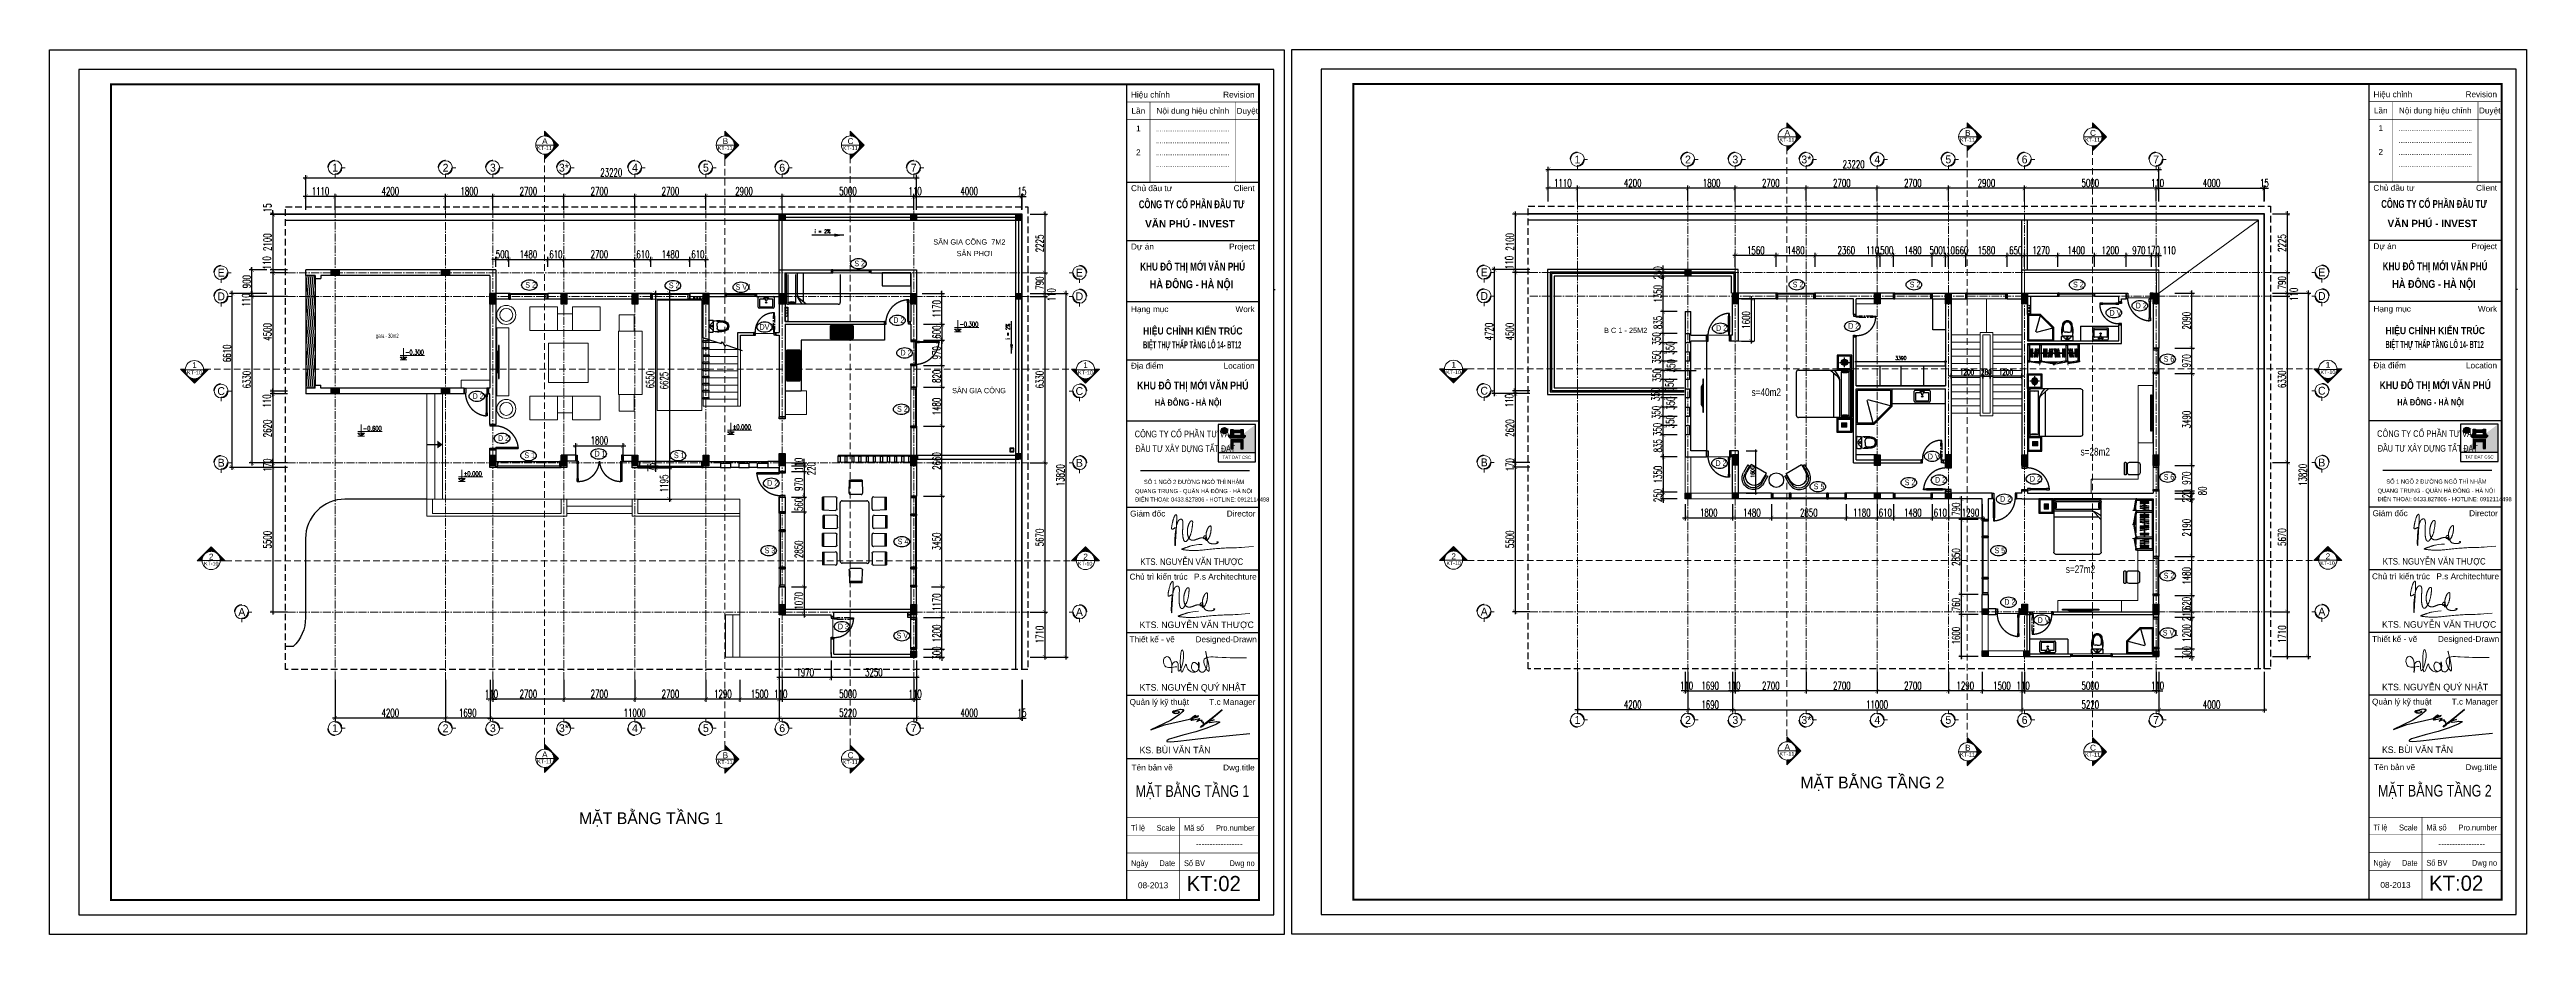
# Model space of a CAD drawing. Header units: millimetres. Extents: x -34806 to 662668, y 63228 to 99452.
# Drawn here: x 30847 to 125027, y 63921 to 97563 of the extents above; entities that cross this region are included whole.
import ezdxf
from ezdxf.enums import TextEntityAlignment as Align

# ---------------------------------------------------------------- set-up
doc = ezdxf.new("R2010")
doc.units = ezdxf.units.MM
doc.header["$LTSCALE"] = 200
doc.header["$MEASUREMENT"] = 0
doc.header["$PDMODE"] = 3
doc.header["$PDSIZE"] = 50
for name, pattern in [('CENTER', [2, 1.25, -0.25, 0.25, -0.25]), ('CENTER2', [1.125, 0.75, -0.125, 0.125, -0.125]), ('CONTINOUS', [0]), ('CONTINU', [0]), ('DASHED2', [0.375, 0.25, -0.125])]:
    doc.linetypes.add(name, pattern=pattern)
doc.layers.get('0').update_dxf_attribs({"color": 95, "linetype": 'CONTINUOUS'})
doc.layers.get('DEFPOINTS').update_dxf_attribs({"linetype": 'CONTINUOUS'})
for name, color, linetype, lineweight in [('cat', 1, 'CONTINUOUS', 40), ('hacth', 251, 'CONTINUOUS', 13), ('hatch', 251, 'CONTINUOUS', 5), ('thay', 7, 'CONTINUOUS', 18), ('tim', 254, 'CENTER2', 9)]:
    doc.layers.add(name, color=color, linetype=linetype, lineweight=lineweight)
for name, color, linetype in [('COT', 2, 'CONTINUOUS'), ('Cua', 143, 'CONTINUOUS'), ('DIM', 1, 'CONTINUOUS'), ('do lai S', 86, 'CONTINUOUS'), ('KHUNGTEN', 7, 'CONTINUOUS'), ('NET-THAY', 4, 'CONTINUOUS'), ('Net_Manh', 155, 'CONTINUOUS'), ('Net_Thay', 7, 'CONTINUOUS'), ('NOITHAT', 32, 'CONTINUOUS'), ('TEXT', 7, 'CONTINUOUS'), ('TEXT2', 6, 'CONTINUOUS'), ('TH', 4, 'CONTINUOUS'), ('TPTA-Dimention', 251, 'CONTINUOUS'), ('TPTA-Funiture', 27, 'CONTINUOUS'), ('TPTA-Text', 253, 'CONTINUOUS'), ('TPTA-Virtural', 253, 'CONTINUOUS'), ('TUONG', 2, 'CONTINUOUS')]:
    doc.layers.add(name, color=color, linetype=linetype)
doc.styles.add('.VnArial', font='VNARIAL.ttf')
doc.styles.add('Aria H B iso', font='VHARIALB.ttf')
doc.styles.add('Aria H iso', font='VHARIAL.ttf')
doc.styles.add('Arial iso', font='VNARIAL.ttf')
doc.styles.add('Arial N  iso', font='VNARIALN.ttf')
doc.styles.add('CHU HOA Day', font='VHARIAL.ttf')
doc.styles.add('CHUC HOA MANH', font='chhbg.shx', dxfattribs={"width": 0.8, "height": 250})
doc.styles.add('dam', font='VHAVANB.ttf', dxfattribs={"width": 0.9, "height": 450})
doc.styles.add('NHO', font='VNCC-RMS.SHX', dxfattribs={"width": 0.8})
doc.styles.add('RomanS', font='romans.shx', dxfattribs={"width": 0.8})
doc.styles.add('Scale', font='vnsimli.shx', dxfattribs={"width": 0.65, "bigfont": 'bigfont.shx'})
doc.styles.get("Standard").update_dxf_attribs({"font": 'VNCC-SIM.shx', "width": 0.6})
doc.styles.add('STYLE2', font='VHHELS.ttf')
doc.styles.add('TEXT1', font='VHARIAL.ttf', dxfattribs={"width": 0.85, "height": 200})
doc.styles.add('VNCC-COM', font='VHAVAN.ttf', dxfattribs={"width": 0.8})
doc.styles.add('VNCC-SIM', font='VHAVAN.ttf', dxfattribs={"width": 0.85})
doc.dimstyles.new('D1', dxfattribs={"dimtxt": 140, "dimasz": 80, "dimexe": 50, "dimexo": 0, "dimgap": 60, "dimtad": 1, "dimdec": 0, "dimzin": 0, "dimdsep": 46, "dimtxsty": 'RomanS', "dimblk1": 'ARCHTICK', "dimblk2": 'ARCHTICK', "dimsah": 1, "dimcen": 100, "dimdle": 50, "dimclrt": 7, "dimadec": 0, "dimazin": 0, "dimtfac": 0.005, "dimtdec": 0, "dimtix": 1, "dimtofl": 0, "dimtmove": 2, "dimatfit": 3, "dimldrblk": 'ARCHTICK', "dimfxl": 1, "dimtvp": 0.8, "dimtolj": 1, "dimtzin": 0, "dimarcsym": 0})
doc.dimstyles.new('DIM-A3', dxfattribs={"dimscale": 0, "dimtxt": 160, "dimasz": 110, "dimexe": 110, "dimexo": 0, "dimgap": 110, "dimtad": 1, "dimdec": 0, "dimdsep": 46, "dimtxsty": 'RomanS', "dimblk1": 'ARCHTICK', "dimblk2": 'ARCHTICK', "dimsah": 1, "dimcen": 0.09, "dimdle": 110, "dimclrd": 256, "dimclre": 256, "dimclrt": 14, "dimadec": 0, "dimazin": 0, "dimtfac": 1, "dimtdec": 0, "dimtix": 1, "dimtmove": 2, "dimatfit": 3, "dimfxl": 110, "dimtolj": 1, "dimarcsym": 0})
doc.dimstyles.new('Scale', dxfattribs={"dimscale": 10, "dimtxt": 2, "dimasz": 0.8, "dimexe": 1, "dimexo": 0, "dimgap": 0.5, "dimtad": 1, "dimdec": 0, "dimzin": 0, "dimdsep": 46, "dimtxsty": 'Scale', "dimblk": 'ARCHTICK', "dimcen": 1, "dimdle": 1, "dimclrd": 8, "dimclre": 251, "dimclrt": 3, "dimadec": 0, "dimazin": 0, "dimtfac": 1, "dimtdec": 0, "dimtix": 1, "dimtmove": 2, "dimatfit": 3, "dimfxl": 1, "dimtolj": 1, "dimtzin": 0, "dimarcsym": 0})

msp = doc.modelspace()

# ---------------------------------------------------------------- texts
at = {"layer": 'TEXT', "linetype": 'Continuous', "style": 'dam'}
for s, p in [('1', (88945, 93384.6)), ('2', (93145, 93384.6)), ('3', (94945, 93384.6)), ('3*', (97645, 93384.6)), ('4', (100345, 93384.6)), ('5', (103045, 93384.6)), ('6', (105945, 93384.6)), ('7', (110945, 93384.6)), ('1', (41704.7, 93071.7)), ('2', (45904.7, 93071.7)), ('3', (47704.7, 93071.7)), ('3*', (50404.7, 93071.7)), ('4', (53104.7, 93071.7)), ('5', (55804.7, 93071.7)), ('6', (58704.7, 93071.7)), ('7', (63704.7, 93071.7)), ('e', (37372.7, 89079.1)), ('e', (70004.9, 89079.1)), ('e', (85397.3, 89092)), ('e', (117245.1, 89092)), ('d', (37372.7, 88179.1)), ('d', (70004.9, 88179.1)), ('d', (85397.3, 88192)), ('d', (117245.1, 88192)), ('c', (37372.7, 84579.1)), ('c', (70004.9, 84579.1)), ('c', (85397.3, 84592)), ('c', (117245.1, 84592)), ('b', (37372.7, 81854.5)), ('b', (70004.9, 81849.1)), ('b', (85397.3, 81867.4)), ('b', (117245.1, 81862)), ('a', (38157, 76179.1)), ('a', (70004.9, 76179.1)), ('a', (85397.3, 76192)), ('a', (117245.1, 76192)), ('1', (41704.7, 71762.7)), ('2', (45904.7, 71762.7)), ('3', (47704.7, 71762.7)), ('3*', (50404.7, 71762.7)), ('4', (53104.7, 71762.7)), ('5', (55804.7, 71762.7)), ('6', (58704.7, 71762.7)), ('7', (63704.7, 71762.7)), ('1', (88945, 72075.6)), ('2', (93145, 72075.6)), ('3', (94945, 72075.6)), ('3*', (97645, 72075.6)), ('4', (100345, 72075.6)), ('5', (103045, 72075.6)), ('6', (105945, 72075.6)), ('7', (110945, 72075.6))]:
    msp.add_text(s, height=300, dxfattribs=at).set_placement(p, align=Align.MIDDLE)
at = {"layer": 'TEXT'}
for s, height, style, width, p in [('s 2', 216, 'VNCC-SIM', 0.75, (61446.6, 89323)), ('s 2', 216, 'VNCC-SIM', 0.75, (48936.3, 88508.9)), ('s 2', 216, 'VNCC-SIM', 0.75, (54394.4, 88489.6)), ('s v1', 216, 'VNCC-SIM', 0.75, (56935.4, 88428.1)), ('s 2', 216, 'VNCC-SIM', 0.75, (97126.6, 88521.8)), ('s 2', 216, 'VNCC-SIM', 0.75, (101577.1, 88521.8)), ('s 2', 216, 'VNCC-SIM', 0.75, (107787.1, 88521.8)), ('d v', 216, 'VNCC-SIM', 0.75, (109173.2, 87444.5)), ('d 2', 216, 'VNCC-SIM', 0.75, (110169.3, 87721.7)), ('dv1', 216, 'VNCC-SIM', 0.75, (57841.7, 86909.6)), ('d 2', 216, 'VNCC-SIM', 0.75, (62931.2, 87169.4)), ('d 2', 216, 'VNCC-SIM', 0.75, (94214.7, 86868.3)), ('d 2', 216, 'VNCC-SIM', 0.75, (99237.6, 86946.9)), ('d 2', 216, 'VNCC-SIM', 0.75, (63201.4, 85932)), ('s 6', 216, 'VNCC-SIM', 0.75, (111230.6, 85692.2)), ('d 2', 216, 'VNCC-SIM', 0.75, (46935.5, 84280.4)), ('s 2', 216, 'VNCC-SIM', 0.75, (63073.2, 83789.6)), ('d 2', 216, 'VNCC-SIM', 0.75, (47897.7, 82682.5)), ('s 1', 216, 'VNCC-SIM', 0.75, (48900, 82029.4)), ('d 1', 216, 'VNCC-SIM', 0.75, (51570.1, 82091.2)), ('s 1', 216, 'VNCC-SIM', 0.75, (54588.5, 82029.4)), ('d 2', 216, 'VNCC-SIM', 0.75, (94190.8, 81733.9)), ('d v', 216, 'VNCC-SIM', 0.75, (102264.8, 81987.9)), ('d 2', 216, 'VNCC-SIM', 0.75, (58133.9, 80978.1)), ('s 5', 216, 'VNCC-SIM', 0.75, (97926.2, 80846.5)), ('s 2', 216, 'VNCC-SIM', 0.75, (101387, 80999.3)), ('d 2', 216, 'VNCC-SIM', 0.75, (102536.1, 81096.5)), ('d 2', 216, 'VNCC-SIM', 0.75, (106144.5, 81139)), ('s 6', 216, 'VNCC-SIM', 0.75, (111230.6, 81210.2)), ('d 2', 216, 'VNCC-SIM', 0.75, (105010.4, 80370.8)), ('s 3', 216, 'VNCC-SIM', 0.75, (58036.9, 78413.8)), ('s 4', 216, 'VNCC-SIM', 0.75, (63094.9, 78753.5)), ('s 5', 216, 'VNCC-SIM', 0.75, (104798.9, 78413.8)), ('s 2', 216, 'VNCC-SIM', 0.75, (111230.6, 77457.9)), ('d 2', 216, 'VNCC-SIM', 0.75, (105175.3, 76452.7)), ('d 3', 216, 'VNCC-SIM', 0.75, (60822.3, 75524.6)), ('s v1', 216, 'VNCC-SIM', 0.75, (63055.2, 75176.7)), ('d v', 216, 'VNCC-SIM', 0.75, (106440.4, 75765.6)), ('s v1', 216, 'VNCC-SIM', 0.75, (111198.2, 75283.5)), ('mÆt b»ng tÇng 1', 443.604, 'VNCC-COM', 0.8, (72143.2, 69151.7)), ('mÆt b»ng tÇng 2', 443.604, 'VNCC-COM', 0.8, (119383.5, 69164.5))]:
    msp.add_text(s, height=height, dxfattribs=dict(at, style=style, width=width)).set_placement(p)
at = {"layer": 'TEXT', "linetype": 'Continuous', "style": 'NHO', "width": 0.8}
for s, p in [('s=40m2', (96122.6, 84391.2)), ('s=28m2', (108631.2, 82129.2)), ('s=27m2', (108070.9, 77662))]:
    msp.add_text(s, height=291.05, dxfattribs=at).set_placement(p, align=Align.CENTER)
at = {"layer": 'TEXT', "style": 'dam'}
for s, p in [('mÆt B»NG TÇNG 2', (100157.6, 69471.7)), ('mÆt B»NG TÇNG 1', (53718.6, 68114.7))]:
    msp.add_text(s, height=450, dxfattribs=at).set_placement(p, align=Align.CENTER)
at = {"layer": 'TEXT', "style": 'STYLE2'}
for p in [(74083.2, 65566.8), (121323.4, 65579.7)]:
    msp.add_text('kt:02', height=577.69, dxfattribs=at).set_placement(p)
at = {"layer": 'TEXT', "char_height": 200, "width": 4061.475, "attachment_point": 1, "style": 'CHU HOA Day'}
for s, insert in [(' s©n gia c«ng  7m2', (64371.2, 90347.5)), ('s©n ph¬i', (65336.9, 89908.4)), ('b c 1 - 25m2', (89953.6, 86985.3)), (' s©n gia c«ng ', (65086.1, 84697.9))]:
    msp.add_mtext(s, dxfattribs=dict(at, insert=insert))
at = {"layer": 'TPTA-Text', "color": 14, "insert": (60240.6, 90647.9), "char_height": 144, "attachment_point": 5, "style": 'RomanS'}
msp.add_mtext('i = 2%', dxfattribs=at)
at = {"layer": 'TPTA-Text', "linetype": 'Continuous', "insert": (43255.8, 86761.8), "char_height": 160, "width": 2255.938, "attachment_point": 1}
msp.add_mtext('gara - 30m2', dxfattribs=at)
at = {"layer": 'TPTA-Text', "color": 14, "insert": (67283.7, 86842.4), "char_height": 144, "attachment_point": 5, "rotation": 90, "style": 'RomanS'}
msp.add_mtext('i = 2%', dxfattribs=at)

# ---------------------------------------------------------------- blocks, each defined once
blk = doc.blocks.new('A$C116500EA')
at = {"layer": 'NOITHAT', "lineweight": 5}
for p, q in [((231, 1857), (178, 1895)), ((238, 1866), (195, 1914)), ((248, 1872), (215, 1929)), ((258, 1877), (238, 1939)), ((269, 1879), (262, 1944)), ((281, 1879), (288, 1944)), ((292, 1877), (312, 1939)), ((303, 1872), (335, 1929)), ((312, 1866), (355, 1914)), ((319, 1857), (372, 1895)), ((2575, 1911), (2736, 1911)), ((2575, 1709), (2575, 1911)), ((2586, 1896), (2586, 1847)), ((2595, 1905), (2635, 1905)), ((2644, 1896), (2644, 1847)), ((2655, 1886), (2714, 1886)), ((2736, 1911), (2736, 1709)), ((220, 1825), (155, 1825)), ((221, 1836), (158, 1850)), ((221, 1813), (158, 1800)), ((225, 1847), (165, 1873)), ((225, 1802), (165, 1776)), ((231, 1792), (178, 1754)), ((238, 1784), (195, 1735)), ((248, 1777), (215, 1721)), ((258, 1772), (238, 1711)), ((269, 1770), (262, 1705)), ((281, 1770), (288, 1705)), ((292, 1772), (312, 1711)), ((303, 1777), (335, 1721)), ((312, 1784), (355, 1735)), ((319, 1792), (372, 1754)), ((325, 1847), (385, 1873)), ((325, 1802), (385, 1776)), ((329, 1836), (392, 1850)), ((329, 1813), (392, 1800)), ((330, 1825), (395, 1825)), ((2736, 1709), (2575, 1709)), ((2586, 1726), (2586, 1775)), ((2595, 1838), (2605, 1838)), ((2595, 1784), (2605, 1784)), ((2595, 1717), (2635, 1717)), ((2605, 1856), (2605, 1761)), ((2626, 1856), (2626, 1761)), ((2635, 1838), (2626, 1838)), ((2635, 1784), (2626, 1784)), ((2644, 1726), (2644, 1775)), ((2655, 1878), (2714, 1878)), ((2655, 1870), (2714, 1870)), ((2655, 1862), (2714, 1862)), ((2655, 1854), (2714, 1854)), ((2656, 1832), (2656, 1758)), ((2714, 1832), (2656, 1832)), ((2656, 1813), (2714, 1813)), ((2656, 1795), (2714, 1795)), ((2656, 1776), (2714, 1776)), ((2656, 1758), (2714, 1758)), ((2673, 1738), (2656, 1738)), ((2656, 1738), (2656, 1732)), ((2656, 1732), (2673, 1732)), ((2673, 1732), (2673, 1738)), ((2674, 1758), (2674, 1832)), ((2693, 1738), (2676, 1738)), ((2676, 1738), (2676, 1732)), ((2676, 1732), (2693, 1732)), ((2693, 1732), (2693, 1738)), ((2695, 1758), (2695, 1832)), ((2714, 1738), (2697, 1738)), ((2697, 1738), (2697, 1732)), ((2697, 1732), (2714, 1732)), ((2714, 1758), (2714, 1832)), ((2714, 1732), (2714, 1738))]:
    blk.add_line(p, q, dxfattribs=at)
at = {"layer": 'NOITHAT'}
for p, q in [((275, 1637), (275, 2012)), ((570, 2100), (2370, 2100)), ((570, 2049), (570, 2100)), ((570, 2049), (2370, 2049)), ((570, 76), (570, 1973)), ((2302, 1998), (638, 1998)), ((638, 1998), (638, 1694)), ((2302, 1694), (2302, 1998)), ((2370, 2049), (2370, 2100)), ((2370, 1973), (2370, 76)), ((2390, 2100), (2940, 2100)), ((2390, 1550), (2390, 2100)), ((2430, 2060), (2900, 2060)), ((2430, 1590), (2430, 2060)), ((2900, 2060), (2900, 1590)), ((2940, 2100), (2940, 1550)), ((463, 1825), (88, 1825)), ((570, 1299), (808, 1572)), ((638, 1694), (2302, 1694)), ((2370, 1416), (672, 1416)), ((2370, 1643), (930, 1643)), ((2940, 1550), (2390, 1550)), ((2900, 1590), (2430, 1590)), ((2302, 0), (638, 0))]:
    blk.add_line(p, q, dxfattribs=at)
for points in [[(0, 2100), (0, 1550), (550, 1550), (550, 2100)], [(40, 2060), (40, 1590), (510, 1590), (510, 2060)]]:
    blk.add_lwpolyline(points, close=True, dxfattribs=at)
blk.add_circle((275, 1825), 120, dxfattribs=at)
at = {"layer": 'NOITHAT', "lineweight": 5}
for radius in [55, 50]:
    blk.add_circle((275, 1825), radius, dxfattribs=at)
for centre, radius, start, end in [((2595, 1896), 9.15, 90, 180), ((2615, 1864), 22.9, 296.56892, 243.43108), ((2635, 1896), 9.15, 0, 90), ((2595, 1847), 9.15, 180, 270), ((2595, 1775), 9.15, 90, 180), ((2595, 1726), 9.15, 180, 270), ((2615, 1753), 22.9, 116.56892, 63.43108), ((2615, 1856), 10.2, 0, 180), ((2615, 1761), 10.2, 180, 0), ((2635, 1847), 9.15, 270, 0), ((2635, 1775), 9.15, 0, 90), ((2635, 1726), 9.15, 270, 0)]:
    blk.add_arc(centre, radius, start, end, dxfattribs=at)
at = {"layer": 'NOITHAT'}
for centre, major_axis, start_param, end_param in [((638, 1973), (0, 76), 0, 1.570796), ((238, 1846), (0, 471), 4.382801, 5.041977), ((2702, 1846), (0, 471), 1.241209, 1.900384), ((2302, 1973), (0, 76), -1.570796, 0), ((1240, 547), (0, 1164), 0.364577, 0.693974), ((984, 1339), (0, 304), 0, 0.699981), ((930, 1339), (0, 304), 0, 0.233748), ((638, 76), (0, 76), 1.570796, 3.141593), ((2302, 76), (0, 76), 3.141593, 4.712389)]:
    blk.add_ellipse(centre, major_axis=major_axis, ratio=0.9, start_param=start_param, end_param=end_param, dxfattribs=at)
blk = doc.blocks.new('A$C3DD838EF')
at = {"layer": 'NOITHAT'}
for p, q in [((30, 1770), (0, 1770)), ((0, 1770), (0, 1720)), ((0, 1720), (30, 1720)), ((0, 1720), (0, 50)), ((20, 1365), (20, 1720)), ((30, 1720), (30, 1770)), ((570, 1770), (30, 1770)), ((570, 1720), (30, 1720)), ((312, 1720), (288, 1720)), ((288, 1720), (288, 1365)), ((312, 1365), (312, 1720)), ((570, 1720), (570, 1770)), ((570, 1770), (600, 1770)), ((600, 1720), (570, 1720)), ((600, 1720), (575, 1716)), ((575, 1716), (584, 1666)), ((600, 1770), (600, 1720)), ((609, 1671), (600, 1720)), ((30, 1365), (0, 1365)), ((0, 1365), (0, 1315)), ((0, 1315), (30, 1315)), ((20, 455), (20, 1315)), ((570, 1365), (30, 1365)), ((30, 1315), (30, 1365)), ((570, 1315), (30, 1315)), ((288, 1365), (312, 1365)), ((570, 1365), (600, 1365)), ((570, 1315), (570, 1365)), ((600, 1315), (570, 1315)), ((600, 1315), (575, 1311)), ((575, 1311), (584, 1261)), ((584, 1666), (609, 1671)), ((584, 1666), (628, 1415)), ((584, 1261), (609, 1266)), ((584, 1261), (641, 936)), ((600, 1365), (600, 1576)), ((600, 1365), (600, 1315)), ((609, 1266), (600, 1315)), ((662, 1370), (609, 1671)), ((666, 941), (609, 1266)), ((675, 892), (625, 1173)), ((653, 1420), (628, 1415)), ((628, 1415), (637, 1366)), ((637, 1366), (662, 1370)), ((666, 941), (641, 936)), ((641, 936), (650, 887)), ((641, 834), (650, 883)), ((650, 887), (675, 892)), ((650, 883), (675, 878)), ((662, 1370), (653, 1420)), ((675, 892), (666, 941)), ((675, 878), (666, 829)), ((0, 455), (30, 455)), ((0, 405), (0, 455)), ((30, 405), (0, 405)), ((0, 50), (30, 50)), ((0, 0), (0, 50)), ((20, 50), (20, 405)), ((30, 455), (30, 405)), ((570, 455), (30, 455)), ((570, 405), (30, 405)), ((30, 50), (30, 0)), ((570, 50), (30, 50)), ((600, 455), (570, 455)), ((570, 455), (570, 405)), ((570, 405), (600, 405)), ((600, 50), (570, 50)), ((570, 50), (570, 0)), ((575, 459), (584, 509)), ((600, 455), (575, 459)), ((575, 54), (584, 104)), ((600, 50), (575, 54)), ((584, 509), (641, 834)), ((584, 509), (609, 504)), ((584, 104), (628, 355)), ((584, 104), (609, 99)), ((609, 504), (600, 455)), ((600, 405), (600, 455)), ((600, 405), (600, 194)), ((609, 99), (600, 50)), ((600, 0), (600, 50)), ((666, 829), (609, 504)), ((653, 350), (609, 99)), ((662, 400), (616, 143)), ((628, 355), (637, 404)), ((653, 350), (628, 355)), ((637, 404), (662, 400)), ((666, 829), (641, 834)), ((662, 400), (653, 350)), ((30, 0), (0, 0)), ((570, 0), (30, 0)), ((570, 0), (600, 0))]:
    blk.add_line(p, q, dxfattribs=at)
at = {"layer": 'NOITHAT', "lineweight": 5}
for p, q in [((288, 1679), (149, 1679)), ((149, 1679), (149, 1658)), ((149, 1658), (288, 1658)), ((288, 1632), (149, 1632)), ((149, 1632), (149, 1611)), ((149, 1611), (288, 1611)), ((288, 1546), (149, 1527)), ((149, 1527), (149, 1507)), ((149, 1507), (288, 1525)), ((288, 1491), (149, 1473)), ((149, 1473), (149, 1452)), ((149, 1452), (288, 1470)), ((288, 1436), (149, 1418)), ((149, 1418), (149, 1397)), ((149, 1397), (288, 1415)), ((288, 1242), (149, 1242)), ((149, 1242), (149, 1221)), ((149, 1221), (288, 1221)), ((288, 1195), (149, 1195)), ((149, 1195), (149, 1174)), ((149, 1174), (288, 1174)), ((288, 1140), (149, 1140)), ((149, 1140), (149, 1119)), ((149, 1119), (288, 1119)), ((288, 1059), (149, 1040)), ((149, 1040), (149, 1020)), ((149, 1020), (288, 1038)), ((288, 1004), (149, 985)), ((149, 985), (149, 965)), ((149, 965), (288, 983)), ((288, 949), (149, 930)), ((149, 930), (149, 910)), ((149, 910), (288, 928)), ((288, 856), (149, 875)), ((149, 875), (149, 855)), ((312, 1315), (288, 1315)), ((288, 1315), (288, 455)), ((446, 1679), (312, 1679)), ((312, 1658), (446, 1658)), ((446, 1632), (312, 1632)), ((312, 1611), (446, 1611)), ((446, 1567), (312, 1549)), ((312, 1528), (446, 1546)), ((446, 1512), (312, 1494)), ((312, 1473), (446, 1491)), ((446, 1457), (312, 1439)), ((312, 1418), (446, 1436)), ((312, 455), (312, 1315)), ((446, 1242), (312, 1242)), ((312, 1221), (446, 1221)), ((446, 1195), (312, 1195)), ((312, 1174), (446, 1174)), ((446, 1140), (312, 1140)), ((312, 1119), (446, 1119)), ((446, 1080), (312, 1062)), ((312, 1041), (446, 1059)), ((446, 1025), (312, 1007)), ((312, 986), (446, 1004)), ((446, 970), (312, 952)), ((312, 931), (446, 949)), ((446, 1658), (446, 1679)), ((446, 1611), (446, 1632)), ((446, 1546), (446, 1567)), ((446, 1491), (446, 1512)), ((446, 1436), (446, 1457)), ((446, 1221), (446, 1242)), ((446, 1174), (446, 1195)), ((446, 1119), (446, 1140)), ((446, 1059), (446, 1080)), ((446, 1004), (446, 1025)), ((446, 949), (446, 970)), ((149, 855), (288, 835)), ((288, 814), (149, 834)), ((149, 834), (149, 813)), ((149, 813), (288, 793)), ((288, 767), (149, 786)), ((149, 786), (149, 766)), ((149, 766), (288, 746)), ((288, 712), (149, 731)), ((149, 731), (149, 711)), ((149, 711), (288, 691)), ((288, 585), (149, 585)), ((149, 585), (149, 564)), ((149, 564), (288, 564)), ((288, 530), (149, 530)), ((149, 530), (149, 509)), ((149, 509), (288, 509)), ((149, 352), (149, 373)), ((149, 373), (288, 355)), ((288, 334), (149, 352)), ((149, 297), (149, 318)), ((149, 318), (288, 300)), ((288, 279), (149, 297)), ((149, 243), (149, 263)), ((149, 263), (288, 245)), ((288, 224), (149, 243)), ((149, 143), (149, 164)), ((149, 164), (288, 164)), ((288, 143), (149, 143)), ((149, 88), (149, 109)), ((149, 109), (288, 109)), ((288, 88), (149, 88)), ((288, 455), (312, 455)), ((288, 50), (288, 405)), ((288, 405), (312, 405)), ((312, 50), (288, 50)), ((446, 834), (312, 852)), ((312, 832), (446, 813)), ((446, 792), (312, 811)), ((312, 790), (446, 771)), ((446, 745), (312, 763)), ((312, 743), (446, 724)), ((446, 690), (312, 709)), ((312, 688), (446, 669)), ((446, 585), (312, 585)), ((312, 564), (446, 564)), ((446, 530), (312, 530)), ((312, 509), (446, 509)), ((312, 405), (312, 50)), ((312, 352), (446, 334)), ((446, 313), (312, 331)), ((312, 297), (446, 279)), ((446, 258), (312, 276)), ((312, 242), (446, 224)), ((446, 203), (312, 221)), ((312, 164), (446, 164)), ((446, 143), (312, 143)), ((312, 109), (446, 109)), ((446, 88), (312, 88)), ((446, 813), (446, 834)), ((446, 771), (446, 792)), ((446, 724), (446, 745)), ((446, 669), (446, 690)), ((446, 564), (446, 585)), ((446, 509), (446, 530)), ((446, 334), (446, 313)), ((446, 279), (446, 258)), ((446, 224), (446, 203)), ((446, 164), (446, 143)), ((446, 109), (446, 88))]:
    blk.add_line(p, q, dxfattribs=at)
at = {"layer": 'NOITHAT', "ltscale": 10}
blk.add_line((600, 1171), (600, 599), dxfattribs=at)
at = {"layer": 'NOITHAT', "lineweight": 5}
for centre, start, end in [((591, 2133), 270.67035, 279.74924), ((591, 1653), 270.67035, 279.74924), ((591, 117), 80.25076, 89.32965), ((591, -363), 80.25076, 89.32965)]:
    blk.add_arc(centre, 768, start, end, dxfattribs=at)
blk = doc.blocks.new('A$C3DE73FAE')
at = {"layer": 'NOITHAT'}
for p, q in [((345, 948), (178, 659)), ((923, 614), (345, 948)), ((1680, 614), (2258, 948)), ((2258, 948), (2425, 659)), ((225, 940), (58, 651)), ((283, 907), (116, 618)), ((225, 940), (283, 907)), ((752, 251), (918, 540)), ((756, 325), (923, 614)), ((809, 217), (976, 506)), ((918, 540), (976, 506)), ((1685, 539), (1627, 506)), ((1794, 217), (1627, 506)), ((1847, 325), (1680, 614)), ((1852, 250), (1685, 539)), ((2379, 940), (2321, 906)), ((2321, 906), (2488, 617)), ((2379, 940), (2545, 651))]:
    blk.add_line(p, q, dxfattribs=at)
blk.add_circle((1302, 360), 278, dxfattribs=at)
for centre, radius in [((2170, 434), 434), ((2136, 492), 334), ((2170, 434), 367)]:
    blk.add_arc(centre, radius, 210, 30, dxfattribs=at)
at = {"layer": 'NOITHAT', "extrusion": (0, 0, -1)}
for centre, major_axis in [((434, 434), (307, 307)), ((434, 434), (260, 260)), ((467, 492), (236, 236))]:
    blk.add_ellipse(centre, major_axis=major_axis, ratio=1, start_param=1.308997, end_param=4.45059, dxfattribs=at)
blk = doc.blocks.new('A$C34811E30')
at = {"layer": 'NOITHAT'}
for p, q in [((0, 429), (0, 21)), ((21, 450), (161, 450)), ((21, 450), (161, 450)), ((21, 0), (161, 0)), ((182, 21), (182, 429)), ((321, 225), (321, 313)), ((321, 225), (321, 311)), ((321, 225), (321, 139)), ((321, 225), (321, 137))]:
    blk.add_line(p, q, dxfattribs=at)
at = {"layer": 'NOITHAT', "extrusion": (0, 0, -1)}
for centre, major_axis, start_param, end_param in [((21, 429), (-15.2, 15.2), 5.497787, 7.068583), ((21, 21), (15.2, 15.2), 2.356194, 3.926991), ((161, 225), (83.3, 83.3), 3.926991, 5.006683), ((161, 225), (83.3, 83.3), 3.926991, 5.006683), ((161, 225), (-83.3, 83.3), 4.418095, 5.497787), ((118, 225), (-11.4, 11.4), 5.497787, 8.63938), ((118, 225), (-11.4, 11.4), 5.497787, 8.63938), ((118, 225), (-11.4, 11.4), 2.356194, 5.497787), ((118, 225), (-11.4, 11.4), 2.356194, 5.497787), ((55, 423), (75.8, 75.8), 0.912244, 1.865091), ((55, 423), (75.8, 75.8), 0.912244, 1.865091), ((55, 27), (-75.8, 75.8), 1.276502, 2.229349), ((182, 450), (15.2, 15.2), 2.356194, 3.926991), ((182, 407), (15.2, 15.2), 4.053836, 5.497787), ((182, 407), (15.2, 15.2), 4.053836, 5.497787), ((182, 43), (15.2, 15.2), 2.356194, 3.800145), ((182, 0), (-15.2, 15.2), 5.497787, 7.068583), ((363, -633), (-761, 761), 0.616735, 0.726828), ((363, 1083), (761, 761), 2.414765, 2.524858), ((300, 442), (-15.2, 15.2), 3.859232, 5.417668), ((300, 8), (15.2, 15.2), 4.00711, 5.565546), ((375, -627), (758, 758), -0.855568, -0.785398), ((375, 1077), (-758, 758), 3.926991, 3.997161), ((375, -627), (742, 742), -0.855568, -0.785398), ((375, 1077), (-742, 742), 3.926991, 3.997161), ((386, 313), (45.5, 45.5), 3.926991, 5.219845), ((386, 137), (-45.5, 45.5), 4.204933, 5.497787), ((470, 16), (-264, 264), 0.507456, 1.139683), ((470, 434), (264, 264), 2.00191, 2.634137), ((350, -640), (-752, 752), 0.808894, 1.028291), ((350, 1090), (-752, 752), 3.684098, 3.903495), ((350, -640), (-767, 767), 0.808894, 1.028291), ((350, 1090), (-767, 767), 3.684098, 3.903495), ((568, 225), (102, 102), -0.562737, 0.785398), ((568, 225), (-102, 102), 2.356194, 3.70433), ((568, 225), (-121, 121), 1.008059, 1.308997), ((568, 225), (-121, 121), 3.403392, 3.70433), ((568, 225), (136, 136), -0.562737, -0.261799), ((568, 225), (-136, 136), 3.403392, 3.70433), ((568, 225), (-121, 121), 1.308997, 2.356194), ((568, 225), (121, 121), 0.785398, 1.832596), ((568, 225), (-136, 136), 1.308997, 2.356194), ((568, 225), (136, 136), 0.785398, 1.832596)]:
    blk.add_ellipse(centre, major_axis=major_axis, ratio=1, start_param=start_param, end_param=end_param, dxfattribs=at)
at = {"layer": 'NOITHAT'}
blk.add_point((118, 225), dxfattribs=at)
blk.add_point((118, 225), dxfattribs=at)
blk = doc.blocks.new('_ArchTick')
at = {"layer": 'DIM', "color": 150}
blk.add_lwpolyline([(0.5, 0.5, 0.133, 0, 0), (0, 0, 0, 0.133, 0), (-0.5, -0.5, 0.133, 0.133, 0)], format="xyseb", dxfattribs=at)
blk = doc.blocks.new('*D1167')
at = {"layer": 'DEFPOINTS', "color": 0}
for p in [(104355, 85171), (104635, 85171), (104635, 85151)]:
    blk.add_point(p, dxfattribs=at)
at = {"layer": 'thay', "color": 8, "lineweight": -2}
for p, q in [((104355, 85151), (104275, 85151)), ((104355, 85151), (104635, 85151)), ((104635, 85151), (104715, 85151))]:
    blk.add_line(p, q, dxfattribs=at)
at = {"layer": 'thay', "color": 251, "lineweight": -2}
for p, q in [((104355, 85171), (104355, 85051)), ((104635, 85171), (104635, 85051))]:
    blk.add_line(p, q, dxfattribs=at)
at = {"layer": 'thay', "color": 8, "lineweight": -2, "xscale": 80, "yscale": 80, "zscale": 80}
blk.add_blockref('_ArchTick', (104355, 85151), dxfattribs=at)
at = {"layer": 'thay', "color": 8, "lineweight": -2, "xscale": 80, "yscale": 80, "zscale": 80, "rotation": 180}
blk.add_blockref('_ArchTick', (104635, 85151), dxfattribs=at)
at = {"layer": 'thay', "color": 3, "insert": (104495, 85301), "char_height": 200, "attachment_point": 5, "style": 'Scale'}
blk.add_mtext('\\A1;280', dxfattribs=at)
blk = doc.blocks.new('*D1168')
at = {"layer": 'DEFPOINTS', "color": 0}
for p in [(103155, 85151), (103155, 85051), (104355, 85051)]:
    blk.add_point(p, dxfattribs=at)
at = {"layer": 'thay', "color": 8, "lineweight": -2}
blk.add_line((104455, 85151), (103055, 85151), dxfattribs=at)
at = {"layer": 'thay', "color": 251, "lineweight": -2}
for p, q in [((103155, 85051), (103155, 85251)), ((104355, 85051), (104355, 85251))]:
    blk.add_line(p, q, dxfattribs=at)
at = {"layer": 'thay', "color": 8, "lineweight": -2, "xscale": 80, "yscale": 80, "zscale": 80, "rotation": 180}
blk.add_blockref('_ArchTick', (103155, 85151), dxfattribs=at)
at = {"layer": 'thay', "color": 8, "lineweight": -2, "xscale": 80, "yscale": 80, "zscale": 80}
blk.add_blockref('_ArchTick', (104355, 85151), dxfattribs=at)
at = {"layer": 'thay', "color": 3, "insert": (103755, 85301), "char_height": 200, "attachment_point": 5, "style": 'Scale'}
blk.add_mtext('\\A1;1200', dxfattribs=at)
blk = doc.blocks.new('*D1169')
at = {"layer": 'DEFPOINTS', "color": 0}
for p in [(104635, 85151), (104635, 85051), (105835, 85051)]:
    blk.add_point(p, dxfattribs=at)
at = {"layer": 'thay', "color": 8, "lineweight": -2}
blk.add_line((105935, 85151), (104535, 85151), dxfattribs=at)
at = {"layer": 'thay', "color": 251, "lineweight": -2}
for p, q in [((104635, 85051), (104635, 85251)), ((105835, 85051), (105835, 85251))]:
    blk.add_line(p, q, dxfattribs=at)
at = {"layer": 'thay', "color": 8, "lineweight": -2, "xscale": 80, "yscale": 80, "zscale": 80, "rotation": 180}
blk.add_blockref('_ArchTick', (104635, 85151), dxfattribs=at)
at = {"layer": 'thay', "color": 8, "lineweight": -2, "xscale": 80, "yscale": 80, "zscale": 80}
blk.add_blockref('_ArchTick', (105835, 85151), dxfattribs=at)
at = {"layer": 'thay', "color": 3, "insert": (105235, 85301), "char_height": 200, "attachment_point": 5, "style": 'Scale'}
blk.add_mtext('\\A1;1200', dxfattribs=at)
blk = doc.blocks.new('*D1170')
at = {"layer": 'DEFPOINTS', "color": 0}
for p in [(111055, 93000), (87835, 91781), (111055, 91781)]:
    blk.add_point(p, dxfattribs=at)
at = {"layer": 'TPTA-Text', "color": 8, "lineweight": -2}
blk.add_line((87735, 93000), (111155, 93000), dxfattribs=at)
at = {"layer": 'TPTA-Text', "color": 251, "lineweight": -2}
for p, q in [((87835, 91781), (87835, 93100)), ((111055, 91781), (111055, 93100))]:
    blk.add_line(p, q, dxfattribs=at)
at = {"layer": 'TPTA-Text', "color": 8, "lineweight": -2, "xscale": 150, "yscale": 150, "zscale": 150, "rotation": 180}
blk.add_blockref('_ArchTick', (87835, 93000), dxfattribs=at)
at = {"layer": 'TPTA-Text', "color": 8, "lineweight": -2, "xscale": 150, "yscale": 150, "zscale": 150}
blk.add_blockref('_ArchTick', (111055, 93000), dxfattribs=at)
at = {"layer": 'TPTA-Text', "color": 3, "insert": (99445, 93200), "char_height": 300, "attachment_point": 5, "style": 'Scale'}
blk.add_mtext('\\A1;23220', dxfattribs=at)
blk = doc.blocks.new('*D1171')
at = {"layer": 'DEFPOINTS', "color": 0}
for p in [(110945, 92291), (110945, 91781), (111055, 91781)]:
    blk.add_point(p, dxfattribs=at)
at = {"layer": 'TPTA-Text', "color": 251, "lineweight": -2}
for p, q in [((110945, 91781), (110945, 92391)), ((111055, 91781), (111055, 92391))]:
    blk.add_line(p, q, dxfattribs=at)
at = {"layer": 'TPTA-Text', "color": 8, "lineweight": -2}
for p, q in [((110945, 92291), (110795, 92291)), ((111055, 92291), (110945, 92291)), ((111055, 92291), (111205, 92291))]:
    blk.add_line(p, q, dxfattribs=at)
at = {"layer": 'TPTA-Text', "color": 8, "lineweight": -2, "xscale": 150, "yscale": 150, "zscale": 150}
blk.add_blockref('_ArchTick', (110945, 92291), dxfattribs=at)
at = {"layer": 'TPTA-Text', "color": 8, "lineweight": -2, "xscale": 150, "yscale": 150, "zscale": 150, "rotation": 180}
blk.add_blockref('_ArchTick', (111055, 92291), dxfattribs=at)
at = {"layer": 'TPTA-Text', "color": 3, "insert": (111000, 92491), "char_height": 300, "attachment_point": 5, "style": 'Scale'}
blk.add_mtext('\\A1;110', dxfattribs=at)
blk = doc.blocks.new('*D1172')
at = {"layer": 'DEFPOINTS', "color": 0}
for p in [(105945, 92291), (105945, 91781), (110945, 91781)]:
    blk.add_point(p, dxfattribs=at)
at = {"layer": 'TPTA-Text', "color": 251, "lineweight": -2}
for p, q in [((105945, 91781), (105945, 92391)), ((110945, 91781), (110945, 92391))]:
    blk.add_line(p, q, dxfattribs=at)
at = {"layer": 'TPTA-Text', "color": 8, "lineweight": -2}
blk.add_line((111045, 92291), (105845, 92291), dxfattribs=at)
at = {"layer": 'TPTA-Text', "color": 8, "lineweight": -2, "xscale": 150, "yscale": 150, "zscale": 150, "rotation": 180}
blk.add_blockref('_ArchTick', (105945, 92291), dxfattribs=at)
at = {"layer": 'TPTA-Text', "color": 8, "lineweight": -2, "xscale": 150, "yscale": 150, "zscale": 150}
blk.add_blockref('_ArchTick', (110945, 92291), dxfattribs=at)
at = {"layer": 'TPTA-Text', "color": 3, "insert": (108445, 92491), "char_height": 300, "attachment_point": 5, "style": 'Scale'}
blk.add_mtext('\\A1;5000', dxfattribs=at)
blk = doc.blocks.new('*D1173')
at = {"layer": 'DEFPOINTS', "color": 0}
for p in [(103045, 92291), (103045, 91781), (105945, 91781)]:
    blk.add_point(p, dxfattribs=at)
at = {"layer": 'TPTA-Text', "color": 251, "lineweight": -2}
for p, q in [((103045, 91781), (103045, 92391)), ((105945, 91781), (105945, 92391))]:
    blk.add_line(p, q, dxfattribs=at)
at = {"layer": 'TPTA-Text', "color": 8, "lineweight": -2}
blk.add_line((106045, 92291), (102945, 92291), dxfattribs=at)
at = {"layer": 'TPTA-Text', "color": 8, "lineweight": -2, "xscale": 150, "yscale": 150, "zscale": 150, "rotation": 180}
blk.add_blockref('_ArchTick', (103045, 92291), dxfattribs=at)
at = {"layer": 'TPTA-Text', "color": 8, "lineweight": -2, "xscale": 150, "yscale": 150, "zscale": 150}
blk.add_blockref('_ArchTick', (105945, 92291), dxfattribs=at)
at = {"layer": 'TPTA-Text', "color": 3, "insert": (104495, 92491), "char_height": 300, "attachment_point": 5, "style": 'Scale'}
blk.add_mtext('\\A1;2900', dxfattribs=at)
blk = doc.blocks.new('*D1174')
at = {"layer": 'DEFPOINTS', "color": 0}
for p in [(100345, 92291), (100345, 91781), (103045, 91781)]:
    blk.add_point(p, dxfattribs=at)
at = {"layer": 'TPTA-Text', "color": 251, "lineweight": -2}
for p, q in [((100345, 91781), (100345, 92391)), ((103045, 91781), (103045, 92391))]:
    blk.add_line(p, q, dxfattribs=at)
at = {"layer": 'TPTA-Text', "color": 8, "lineweight": -2}
blk.add_line((103145, 92291), (100245, 92291), dxfattribs=at)
at = {"layer": 'TPTA-Text', "color": 8, "lineweight": -2, "xscale": 150, "yscale": 150, "zscale": 150, "rotation": 180}
blk.add_blockref('_ArchTick', (100345, 92291), dxfattribs=at)
at = {"layer": 'TPTA-Text', "color": 8, "lineweight": -2, "xscale": 150, "yscale": 150, "zscale": 150}
blk.add_blockref('_ArchTick', (103045, 92291), dxfattribs=at)
at = {"layer": 'TPTA-Text', "color": 3, "insert": (101695, 92491), "char_height": 300, "attachment_point": 5, "style": 'Scale'}
blk.add_mtext('\\A1;2700', dxfattribs=at)
blk = doc.blocks.new('*D1175')
at = {"layer": 'DEFPOINTS', "color": 0}
for p in [(93145, 92291), (93145, 91781), (94945, 91781)]:
    blk.add_point(p, dxfattribs=at)
at = {"layer": 'TPTA-Text', "color": 251, "lineweight": -2}
for p, q in [((93145, 91781), (93145, 92391)), ((94945, 91781), (94945, 92391))]:
    blk.add_line(p, q, dxfattribs=at)
at = {"layer": 'TPTA-Text', "color": 8, "lineweight": -2}
blk.add_line((95045, 92291), (93045, 92291), dxfattribs=at)
at = {"layer": 'TPTA-Text', "color": 8, "lineweight": -2, "xscale": 150, "yscale": 150, "zscale": 150, "rotation": 180}
blk.add_blockref('_ArchTick', (93145, 92291), dxfattribs=at)
at = {"layer": 'TPTA-Text', "color": 8, "lineweight": -2, "xscale": 150, "yscale": 150, "zscale": 150}
blk.add_blockref('_ArchTick', (94945, 92291), dxfattribs=at)
at = {"layer": 'TPTA-Text', "color": 3, "insert": (94045, 92491), "char_height": 300, "attachment_point": 5, "style": 'Scale'}
blk.add_mtext('\\A1;1800', dxfattribs=at)
blk = doc.blocks.new('*D1176')
at = {"layer": 'DEFPOINTS', "color": 0}
for p in [(88945, 92291), (88945, 91781), (93145, 91781)]:
    blk.add_point(p, dxfattribs=at)
at = {"layer": 'TPTA-Text', "color": 251, "lineweight": -2}
for p, q in [((88945, 91781), (88945, 92391)), ((93145, 91781), (93145, 92391))]:
    blk.add_line(p, q, dxfattribs=at)
at = {"layer": 'TPTA-Text', "color": 8, "lineweight": -2}
blk.add_line((93245, 92291), (88845, 92291), dxfattribs=at)
at = {"layer": 'TPTA-Text', "color": 8, "lineweight": -2, "xscale": 150, "yscale": 150, "zscale": 150, "rotation": 180}
blk.add_blockref('_ArchTick', (88945, 92291), dxfattribs=at)
at = {"layer": 'TPTA-Text', "color": 8, "lineweight": -2, "xscale": 150, "yscale": 150, "zscale": 150}
blk.add_blockref('_ArchTick', (93145, 92291), dxfattribs=at)
at = {"layer": 'TPTA-Text', "color": 3, "insert": (91045, 92491), "char_height": 300, "attachment_point": 5, "style": 'Scale'}
blk.add_mtext('\\A1;4200', dxfattribs=at)
blk = doc.blocks.new('*D1177')
at = {"layer": 'DEFPOINTS', "color": 0}
for p in [(87835, 92291), (87835, 91781), (88945, 91781)]:
    blk.add_point(p, dxfattribs=at)
at = {"layer": 'TPTA-Text', "color": 251, "lineweight": -2}
for p, q in [((87835, 91781), (87835, 92391)), ((88945, 91781), (88945, 92391))]:
    blk.add_line(p, q, dxfattribs=at)
at = {"layer": 'TPTA-Text', "color": 8, "lineweight": -2}
blk.add_line((89045, 92291), (87735, 92291), dxfattribs=at)
at = {"layer": 'TPTA-Text', "color": 8, "lineweight": -2, "xscale": 150, "yscale": 150, "zscale": 150, "rotation": 180}
blk.add_blockref('_ArchTick', (87835, 92291), dxfattribs=at)
at = {"layer": 'TPTA-Text', "color": 8, "lineweight": -2, "xscale": 150, "yscale": 150, "zscale": 150}
blk.add_blockref('_ArchTick', (88945, 92291), dxfattribs=at)
at = {"layer": 'TPTA-Text', "color": 3, "insert": (88390, 92491), "char_height": 300, "attachment_point": 5, "style": 'Scale'}
blk.add_mtext('\\A1;1110', dxfattribs=at)
blk = doc.blocks.new('*D1178')
at = {"layer": 'DEFPOINTS', "color": 0}
for p in [(111055, 91781), (115055, 92291), (115055, 91781)]:
    blk.add_point(p, dxfattribs=at)
at = {"layer": 'TPTA-Text', "color": 251, "lineweight": -2}
for p, q in [((111055, 91781), (111055, 92391)), ((115055, 91781), (115055, 92391))]:
    blk.add_line(p, q, dxfattribs=at)
at = {"layer": 'TPTA-Text', "color": 8, "lineweight": -2}
blk.add_line((110955, 92291), (115155, 92291), dxfattribs=at)
at = {"layer": 'TPTA-Text', "color": 8, "lineweight": -2, "xscale": 150, "yscale": 150, "zscale": 150, "rotation": 180}
blk.add_blockref('_ArchTick', (111055, 92291), dxfattribs=at)
at = {"layer": 'TPTA-Text', "color": 8, "lineweight": -2, "xscale": 150, "yscale": 150, "zscale": 150}
blk.add_blockref('_ArchTick', (115055, 92291), dxfattribs=at)
at = {"layer": 'TPTA-Text', "color": 3, "insert": (113055, 92491), "char_height": 300, "attachment_point": 5, "style": 'Scale'}
blk.add_mtext('\\A1;4000', dxfattribs=at)
blk = doc.blocks.new('*D1179')
at = {"layer": 'DEFPOINTS', "color": 0}
for p in [(103045, 73910), (104335, 73910), (103045, 73178)]:
    blk.add_point(p, dxfattribs=at)
at = {"layer": 'TPTA-Text', "color": 251, "lineweight": -2}
for p, q in [((103045, 73910), (103045, 73078)), ((104335, 73910), (104335, 73078))]:
    blk.add_line(p, q, dxfattribs=at)
at = {"layer": 'TPTA-Text', "color": 8, "lineweight": -2}
blk.add_line((104435, 73178), (102945, 73178), dxfattribs=at)
at = {"layer": 'TPTA-Text', "color": 8, "lineweight": -2, "xscale": 150, "yscale": 150, "zscale": 150, "rotation": 180}
blk.add_blockref('_ArchTick', (103045, 73178), dxfattribs=at)
at = {"layer": 'TPTA-Text', "color": 8, "lineweight": -2, "xscale": 150, "yscale": 150, "zscale": 150}
blk.add_blockref('_ArchTick', (104335, 73178), dxfattribs=at)
at = {"layer": 'TPTA-Text', "color": 3, "insert": (103690, 73378), "char_height": 300, "attachment_point": 5, "style": 'Scale'}
blk.add_mtext('\\A1;1290', dxfattribs=at)
blk = doc.blocks.new('*D1180')
at = {"layer": 'DEFPOINTS', "color": 0}
for p in [(100345, 73910), (103045, 73910), (100345, 73178)]:
    blk.add_point(p, dxfattribs=at)
at = {"layer": 'TPTA-Text', "color": 251, "lineweight": -2}
for p, q in [((100345, 73910), (100345, 73078)), ((103045, 73910), (103045, 73078))]:
    blk.add_line(p, q, dxfattribs=at)
at = {"layer": 'TPTA-Text', "color": 8, "lineweight": -2}
blk.add_line((103145, 73178), (100245, 73178), dxfattribs=at)
at = {"layer": 'TPTA-Text', "color": 8, "lineweight": -2, "xscale": 150, "yscale": 150, "zscale": 150, "rotation": 180}
blk.add_blockref('_ArchTick', (100345, 73178), dxfattribs=at)
at = {"layer": 'TPTA-Text', "color": 8, "lineweight": -2, "xscale": 150, "yscale": 150, "zscale": 150}
blk.add_blockref('_ArchTick', (103045, 73178), dxfattribs=at)
at = {"layer": 'TPTA-Text', "color": 3, "insert": (101695, 73378), "char_height": 300, "attachment_point": 5, "style": 'Scale'}
blk.add_mtext('\\A1;2700', dxfattribs=at)
blk = doc.blocks.new('*D1181')
at = {"layer": 'DEFPOINTS', "color": 0}
for p in [(94945, 73910), (97645, 73910), (94945, 73178)]:
    blk.add_point(p, dxfattribs=at)
at = {"layer": 'TPTA-Text', "color": 251, "lineweight": -2}
for p, q in [((94945, 73910), (94945, 73078)), ((97645, 73910), (97645, 73078))]:
    blk.add_line(p, q, dxfattribs=at)
at = {"layer": 'TPTA-Text', "color": 8, "lineweight": -2}
blk.add_line((97745, 73178), (94845, 73178), dxfattribs=at)
at = {"layer": 'TPTA-Text', "color": 8, "lineweight": -2, "xscale": 150, "yscale": 150, "zscale": 150, "rotation": 180}
blk.add_blockref('_ArchTick', (94945, 73178), dxfattribs=at)
at = {"layer": 'TPTA-Text', "color": 8, "lineweight": -2, "xscale": 150, "yscale": 150, "zscale": 150}
blk.add_blockref('_ArchTick', (97645, 73178), dxfattribs=at)
at = {"layer": 'TPTA-Text', "color": 3, "insert": (96295, 73378), "char_height": 300, "attachment_point": 5, "style": 'Scale'}
blk.add_mtext('\\A1;2700', dxfattribs=at)
blk = doc.blocks.new('*D1182')
at = {"layer": 'DEFPOINTS', "color": 0}
for p in [(93145, 73910), (94835, 73910), (93145, 72460)]:
    blk.add_point(p, dxfattribs=at)
at = {"layer": 'TPTA-Text', "color": 251, "lineweight": -2}
for p, q in [((93145, 73910), (93145, 72360)), ((94835, 73910), (94835, 72360))]:
    blk.add_line(p, q, dxfattribs=at)
at = {"layer": 'TPTA-Text', "color": 8, "lineweight": -2}
blk.add_line((94935, 72460), (93045, 72460), dxfattribs=at)
at = {"layer": 'TPTA-Text', "color": 8, "lineweight": -2, "xscale": 150, "yscale": 150, "zscale": 150, "rotation": 180}
blk.add_blockref('_ArchTick', (93145, 72460), dxfattribs=at)
at = {"layer": 'TPTA-Text', "color": 8, "lineweight": -2, "xscale": 150, "yscale": 150, "zscale": 150}
blk.add_blockref('_ArchTick', (94835, 72460), dxfattribs=at)
at = {"layer": 'TPTA-Text', "color": 3, "insert": (93990, 72660), "char_height": 300, "attachment_point": 5, "style": 'Scale'}
blk.add_mtext('\\A1;1690', dxfattribs=at)
blk = doc.blocks.new('*D1183')
at = {"layer": 'DEFPOINTS', "color": 0}
for p in [(111055, 73910), (115055, 73910), (115055, 72460)]:
    blk.add_point(p, dxfattribs=at)
at = {"layer": 'TPTA-Text', "color": 251, "lineweight": -2}
for p, q in [((111055, 73910), (111055, 72360)), ((115055, 73910), (115055, 72360))]:
    blk.add_line(p, q, dxfattribs=at)
at = {"layer": 'TPTA-Text', "color": 8, "lineweight": -2}
blk.add_line((110955, 72460), (115155, 72460), dxfattribs=at)
at = {"layer": 'TPTA-Text', "color": 8, "lineweight": -2, "xscale": 150, "yscale": 150, "zscale": 150, "rotation": 180}
blk.add_blockref('_ArchTick', (111055, 72460), dxfattribs=at)
at = {"layer": 'TPTA-Text', "color": 8, "lineweight": -2, "xscale": 150, "yscale": 150, "zscale": 150}
blk.add_blockref('_ArchTick', (115055, 72460), dxfattribs=at)
at = {"layer": 'TPTA-Text', "color": 3, "insert": (113055, 72660), "char_height": 300, "attachment_point": 5, "style": 'Scale'}
blk.add_mtext('\\A1;4000', dxfattribs=at)
blk = doc.blocks.new('*D1184')
at = {"layer": 'DEFPOINTS', "color": 0}
for p in [(88945, 73910), (93145, 73910), (88945, 72460)]:
    blk.add_point(p, dxfattribs=at)
at = {"layer": 'TPTA-Text', "color": 251, "lineweight": -2}
for p, q in [((88945, 73910), (88945, 72360)), ((93145, 73910), (93145, 72360))]:
    blk.add_line(p, q, dxfattribs=at)
at = {"layer": 'TPTA-Text', "color": 8, "lineweight": -2}
blk.add_line((93245, 72460), (88845, 72460), dxfattribs=at)
at = {"layer": 'TPTA-Text', "color": 8, "lineweight": -2, "xscale": 150, "yscale": 150, "zscale": 150, "rotation": 180}
blk.add_blockref('_ArchTick', (88945, 72460), dxfattribs=at)
at = {"layer": 'TPTA-Text', "color": 8, "lineweight": -2, "xscale": 150, "yscale": 150, "zscale": 150}
blk.add_blockref('_ArchTick', (93145, 72460), dxfattribs=at)
at = {"layer": 'TPTA-Text', "color": 3, "insert": (91045, 72660), "char_height": 300, "attachment_point": 5, "style": 'Scale'}
blk.add_mtext('\\A1;4200', dxfattribs=at)
blk = doc.blocks.new('*D1185')
at = {"layer": 'DEFPOINTS', "color": 0}
for p in [(115372, 88302), (115372, 74482), (116724, 74482)]:
    blk.add_point(p, dxfattribs=at)
at = {"layer": 'TPTA-Text', "color": 251, "lineweight": -2}
for p, q in [((115372, 88302), (116824, 88302)), ((115372, 74482), (116824, 74482))]:
    blk.add_line(p, q, dxfattribs=at)
at = {"layer": 'TPTA-Text', "color": 8, "lineweight": -2}
blk.add_line((116724, 88402), (116724, 74382), dxfattribs=at)
at = {"layer": 'TPTA-Text', "color": 8, "lineweight": -2, "xscale": 150, "yscale": 150, "zscale": 150}
for p, rotation in [((116724, 88302), 90), ((116724, 74482), 270)]:
    blk.add_blockref('_ArchTick', p, dxfattribs=dict(at, rotation=rotation))
at = {"layer": 'TPTA-Text', "color": 3, "insert": (116524, 81392), "char_height": 300, "attachment_point": 5, "rotation": 90, "style": 'Scale'}
blk.add_mtext('\\A1;13820', dxfattribs=at)
blk = doc.blocks.new('*D1186')
at = {"layer": 'DEFPOINTS', "color": 0}
for p in [(115372, 91317), (115372, 89092), (115934, 89092)]:
    blk.add_point(p, dxfattribs=at)
at = {"layer": 'TPTA-Text', "color": 8, "lineweight": -2}
blk.add_line((115934, 91417), (115934, 88992), dxfattribs=at)
at = {"layer": 'TPTA-Text', "color": 251, "lineweight": -2}
for p, q in [((115372, 91317), (116034, 91317)), ((115372, 89092), (116034, 89092))]:
    blk.add_line(p, q, dxfattribs=at)
at = {"layer": 'TPTA-Text', "color": 8, "lineweight": -2, "xscale": 150, "yscale": 150, "zscale": 150}
for p, rotation in [((115934, 91317), 90), ((115934, 89092), 270)]:
    blk.add_blockref('_ArchTick', p, dxfattribs=dict(at, rotation=rotation))
at = {"layer": 'TPTA-Text', "color": 3, "insert": (115734, 90205), "char_height": 300, "attachment_point": 5, "rotation": 90, "style": 'Scale'}
blk.add_mtext('\\A1;2225', dxfattribs=at)
blk = doc.blocks.new('*D1187')
at = {"layer": 'DEFPOINTS', "color": 0}
for p in [(115372, 89092), (115372, 88302), (115934, 88302)]:
    blk.add_point(p, dxfattribs=at)
at = {"layer": 'TPTA-Text', "color": 251, "lineweight": -2}
for p, q in [((115372, 89092), (116034, 89092)), ((115372, 88302), (116034, 88302))]:
    blk.add_line(p, q, dxfattribs=at)
at = {"layer": 'TPTA-Text', "color": 8, "lineweight": -2}
blk.add_line((115934, 89192), (115934, 88202), dxfattribs=at)
at = {"layer": 'TPTA-Text', "color": 8, "lineweight": -2, "xscale": 150, "yscale": 150, "zscale": 150}
for p, rotation in [((115934, 89092), 90), ((115934, 88302), 270)]:
    blk.add_blockref('_ArchTick', p, dxfattribs=dict(at, rotation=rotation))
at = {"layer": 'TPTA-Text', "color": 3, "insert": (115734, 88697), "char_height": 300, "attachment_point": 5, "rotation": 90, "style": 'Scale'}
blk.add_mtext('\\A1;790', dxfattribs=at)
blk = doc.blocks.new('*D1188')
at = {"layer": 'DEFPOINTS', "color": 0}
for p in [(115372, 88302), (115372, 88192), (115934, 88192)]:
    blk.add_point(p, dxfattribs=at)
at = {"layer": 'TPTA-Text', "color": 251, "lineweight": -2}
for p, q in [((115372, 88302), (116034, 88302)), ((115372, 88192), (116034, 88192))]:
    blk.add_line(p, q, dxfattribs=at)
at = {"layer": 'TPTA-Text', "color": 8, "lineweight": -2}
blk.add_line((115934, 88402), (115934, 88092), dxfattribs=at)
at = {"layer": 'TPTA-Text', "color": 8, "lineweight": -2, "xscale": 150, "yscale": 150, "zscale": 150}
for p, rotation in [((115934, 88302), 90), ((115934, 88192), 270)]:
    blk.add_blockref('_ArchTick', p, dxfattribs=dict(at, rotation=rotation))
at = {"layer": 'TPTA-Text', "color": 3, "insert": (116183, 88255), "char_height": 300, "attachment_point": 5, "rotation": 90, "style": 'Scale'}
blk.add_mtext('\\A1;110', dxfattribs=at)
blk = doc.blocks.new('*D1189')
at = {"layer": 'DEFPOINTS', "color": 0}
for p in [(115372, 81862), (115372, 76192), (115934, 76192)]:
    blk.add_point(p, dxfattribs=at)
at = {"layer": 'TPTA-Text', "color": 8, "lineweight": -2}
blk.add_line((115934, 81962), (115934, 76092), dxfattribs=at)
at = {"layer": 'TPTA-Text', "color": 251, "lineweight": -2}
for p, q in [((115372, 81862), (116034, 81862)), ((115372, 76192), (116034, 76192))]:
    blk.add_line(p, q, dxfattribs=at)
at = {"layer": 'TPTA-Text', "color": 8, "lineweight": -2, "xscale": 150, "yscale": 150, "zscale": 150}
for p, rotation in [((115934, 81862), 90), ((115934, 76192), 270)]:
    blk.add_blockref('_ArchTick', p, dxfattribs=dict(at, rotation=rotation))
at = {"layer": 'TPTA-Text', "color": 3, "insert": (115734, 79027), "char_height": 300, "attachment_point": 5, "rotation": 90, "style": 'Scale'}
blk.add_mtext('\\A1;5670', dxfattribs=at)
blk = doc.blocks.new('*D1190')
at = {"layer": 'DEFPOINTS', "color": 0}
for p in [(115372, 76192), (115372, 74482), (115934, 74482)]:
    blk.add_point(p, dxfattribs=at)
at = {"layer": 'TPTA-Text', "color": 8, "lineweight": -2}
blk.add_line((115934, 76292), (115934, 74382), dxfattribs=at)
at = {"layer": 'TPTA-Text', "color": 251, "lineweight": -2}
for p, q in [((115372, 76192), (116034, 76192)), ((115372, 74482), (116034, 74482))]:
    blk.add_line(p, q, dxfattribs=at)
at = {"layer": 'TPTA-Text', "color": 8, "lineweight": -2, "xscale": 150, "yscale": 150, "zscale": 150}
for p, rotation in [((115934, 76192), 90), ((115934, 74482), 270)]:
    blk.add_blockref('_ArchTick', p, dxfattribs=dict(at, rotation=rotation))
at = {"layer": 'TPTA-Text', "color": 3, "insert": (115734, 75337), "char_height": 300, "attachment_point": 5, "rotation": 90, "style": 'Scale'}
blk.add_mtext('\\A1;1710', dxfattribs=at)
blk = doc.blocks.new('*D1191')
at = {"layer": 'DEFPOINTS', "color": 0}
for p in [(87134, 89202), (85782, 84482), (87134, 84482)]:
    blk.add_point(p, dxfattribs=at)
at = {"layer": 'TPTA-Text', "color": 251, "lineweight": -2}
for p, q in [((87134, 89202), (85682, 89202)), ((87134, 84482), (85682, 84482))]:
    blk.add_line(p, q, dxfattribs=at)
at = {"layer": 'TPTA-Text', "color": 8, "lineweight": -2}
blk.add_line((85782, 89302), (85782, 84382), dxfattribs=at)
at = {"layer": 'TPTA-Text', "color": 8, "lineweight": -2, "xscale": 150, "yscale": 150, "zscale": 150}
for p, rotation in [((85782, 89202), 90), ((85782, 84482), 270)]:
    blk.add_blockref('_ArchTick', p, dxfattribs=dict(at, rotation=rotation))
at = {"layer": 'TPTA-Text', "color": 3, "insert": (85582, 86842), "char_height": 300, "attachment_point": 5, "rotation": 90, "style": 'Scale'}
blk.add_mtext('\\A1;4720', dxfattribs=at)
blk = doc.blocks.new('*D1192')
at = {"layer": 'DEFPOINTS', "color": 0}
for p in [(87134, 91302), (86573, 89202), (87134, 89202)]:
    blk.add_point(p, dxfattribs=at)
at = {"layer": 'TPTA-Text', "color": 8, "lineweight": -2}
blk.add_line((86573, 91402), (86573, 89102), dxfattribs=at)
at = {"layer": 'TPTA-Text', "color": 251, "lineweight": -2}
for p, q in [((87134, 91302), (86473, 91302)), ((87134, 89202), (86473, 89202))]:
    blk.add_line(p, q, dxfattribs=at)
at = {"layer": 'TPTA-Text', "color": 8, "lineweight": -2, "xscale": 150, "yscale": 150, "zscale": 150}
for p, rotation in [((86573, 91302), 90), ((86573, 89202), 270)]:
    blk.add_blockref('_ArchTick', p, dxfattribs=dict(at, rotation=rotation))
at = {"layer": 'TPTA-Text', "color": 3, "insert": (86373, 90252), "char_height": 300, "attachment_point": 5, "rotation": 90, "style": 'Scale'}
blk.add_mtext('\\A1;2100', dxfattribs=at)
blk = doc.blocks.new('*D1193')
at = {"layer": 'DEFPOINTS', "color": 0}
for p in [(86573, 89092), (87134, 89202), (87134, 89092)]:
    blk.add_point(p, dxfattribs=at)
at = {"layer": 'TPTA-Text', "color": 251, "lineweight": -2}
for p, q in [((87134, 89202), (86473, 89202)), ((87134, 89092), (86473, 89092))]:
    blk.add_line(p, q, dxfattribs=at)
at = {"layer": 'TPTA-Text', "color": 8, "lineweight": -2}
blk.add_line((86573, 89302), (86573, 88992), dxfattribs=at)
at = {"layer": 'TPTA-Text', "color": 8, "lineweight": -2, "xscale": 150, "yscale": 150, "zscale": 150}
for p, rotation in [((86573, 89202), 90), ((86573, 89092), 270)]:
    blk.add_blockref('_ArchTick', p, dxfattribs=dict(at, rotation=rotation))
at = {"layer": 'TPTA-Text', "color": 3, "insert": (86350, 89467), "char_height": 300, "attachment_point": 5, "rotation": 90, "style": 'Scale'}
blk.add_mtext('\\A1;110', dxfattribs=at)
blk = doc.blocks.new('*D1194')
at = {"layer": 'DEFPOINTS', "color": 0}
for p in [(87134, 84482), (86573, 81862), (87134, 81862)]:
    blk.add_point(p, dxfattribs=at)
at = {"layer": 'TPTA-Text', "color": 251, "lineweight": -2}
for p, q in [((87134, 84482), (86473, 84482)), ((87134, 81862), (86473, 81862))]:
    blk.add_line(p, q, dxfattribs=at)
at = {"layer": 'TPTA-Text', "color": 8, "lineweight": -2}
blk.add_line((86573, 84582), (86573, 81762), dxfattribs=at)
at = {"layer": 'TPTA-Text', "color": 8, "lineweight": -2, "xscale": 150, "yscale": 150, "zscale": 150}
for p, rotation in [((86573, 84482), 90), ((86573, 81862), 270)]:
    blk.add_blockref('_ArchTick', p, dxfattribs=dict(at, rotation=rotation))
at = {"layer": 'TPTA-Text', "color": 3, "insert": (86373, 83172), "char_height": 300, "attachment_point": 5, "rotation": 90, "style": 'Scale'}
blk.add_mtext('\\A1;2620', dxfattribs=at)
blk = doc.blocks.new('*D1195')
at = {"layer": 'DEFPOINTS', "color": 0}
for p in [(87134, 81692), (86573, 76192), (87134, 76192)]:
    blk.add_point(p, dxfattribs=at)
at = {"layer": 'TPTA-Text', "color": 251, "lineweight": -2}
for p, q in [((87134, 81692), (86473, 81692)), ((87134, 76192), (86473, 76192))]:
    blk.add_line(p, q, dxfattribs=at)
at = {"layer": 'TPTA-Text', "color": 8, "lineweight": -2}
blk.add_line((86573, 81792), (86573, 76092), dxfattribs=at)
at = {"layer": 'TPTA-Text', "color": 8, "lineweight": -2, "xscale": 150, "yscale": 150, "zscale": 150}
for p, rotation in [((86573, 81692), 90), ((86573, 76192), 270)]:
    blk.add_blockref('_ArchTick', p, dxfattribs=dict(at, rotation=rotation))
at = {"layer": 'TPTA-Text', "color": 3, "insert": (86373, 78942), "char_height": 300, "attachment_point": 5, "rotation": 90, "style": 'Scale'}
blk.add_mtext('\\A1;5500', dxfattribs=at)
blk = doc.blocks.new('*D1196')
at = {"layer": 'DEFPOINTS', "color": 0}
for p in [(87134, 89092), (86573, 84592), (87134, 84592)]:
    blk.add_point(p, dxfattribs=at)
at = {"layer": 'TPTA-Text', "color": 251, "lineweight": -2}
for p, q in [((87134, 89092), (86473, 89092)), ((87134, 84592), (86473, 84592))]:
    blk.add_line(p, q, dxfattribs=at)
at = {"layer": 'TPTA-Text', "color": 8, "lineweight": -2}
blk.add_line((86573, 89192), (86573, 84492), dxfattribs=at)
at = {"layer": 'TPTA-Text', "color": 8, "lineweight": -2, "xscale": 150, "yscale": 150, "zscale": 150}
for p, rotation in [((86573, 89092), 90), ((86573, 84592), 270)]:
    blk.add_blockref('_ArchTick', p, dxfattribs=dict(at, rotation=rotation))
at = {"layer": 'TPTA-Text', "color": 3, "insert": (86373, 86842), "char_height": 300, "attachment_point": 5, "rotation": 90, "style": 'Scale'}
blk.add_mtext('\\A1;4500', dxfattribs=at)
blk = doc.blocks.new('*D1197')
at = {"layer": 'DEFPOINTS', "color": 0}
for p in [(115372, 88192), (115372, 81862), (115934, 81862)]:
    blk.add_point(p, dxfattribs=at)
at = {"layer": 'TPTA-Text', "color": 251, "lineweight": -2}
for p, q in [((115372, 88192), (116034, 88192)), ((115372, 81862), (116034, 81862))]:
    blk.add_line(p, q, dxfattribs=at)
at = {"layer": 'TPTA-Text', "color": 8, "lineweight": -2}
blk.add_line((115934, 88292), (115934, 81762), dxfattribs=at)
at = {"layer": 'TPTA-Text', "color": 8, "lineweight": -2, "xscale": 150, "yscale": 150, "zscale": 150}
for p, rotation in [((115934, 88192), 90), ((115934, 81862), 270)]:
    blk.add_blockref('_ArchTick', p, dxfattribs=dict(at, rotation=rotation))
at = {"layer": 'TPTA-Text', "color": 3, "insert": (115734, 85027), "char_height": 300, "attachment_point": 5, "rotation": 90, "style": 'Scale'}
blk.add_mtext('\\A1;6330', dxfattribs=at)
blk = doc.blocks.new('*D1198')
at = {"layer": 'DEFPOINTS', "color": 0}
for p in [(110945, 73910), (111055, 73910), (110945, 73178)]:
    blk.add_point(p, dxfattribs=at)
at = {"layer": 'TPTA-Text', "color": 251, "lineweight": -2}
for p, q in [((110945, 73910), (110945, 73078)), ((111055, 73910), (111055, 73078))]:
    blk.add_line(p, q, dxfattribs=at)
at = {"layer": 'TPTA-Text', "color": 8, "lineweight": -2}
for p, q in [((110945, 73178), (110795, 73178)), ((111055, 73178), (110945, 73178)), ((111055, 73178), (111205, 73178))]:
    blk.add_line(p, q, dxfattribs=at)
at = {"layer": 'TPTA-Text', "color": 8, "lineweight": -2, "xscale": 150, "yscale": 150, "zscale": 150}
blk.add_blockref('_ArchTick', (110945, 73178), dxfattribs=at)
at = {"layer": 'TPTA-Text', "color": 8, "lineweight": -2, "xscale": 150, "yscale": 150, "zscale": 150, "rotation": 180}
blk.add_blockref('_ArchTick', (111055, 73178), dxfattribs=at)
at = {"layer": 'TPTA-Text', "color": 3, "insert": (111000, 73378), "char_height": 300, "attachment_point": 5, "style": 'Scale'}
blk.add_mtext('\\A1;110', dxfattribs=at)
blk = doc.blocks.new('can')
at = {"layer": 'hatch'}
h = blk.add_hatch(dxfattribs=at)
h.set_pattern_fill('ANSI31', color=256, scale=96.25, style=0)
h.set_pattern_definition([(45, (-283734, -101783), (-8.50737846, 8.50737846), [])])
h.paths.add_polyline_path([(578, 0, -0.0123905), (577, -29), (890, -29), (0, 861), (-890, -29), (-577, -29, -0.0123905), (-578, 0, -1)])
at = {"layer": 'cat', "color": 150, "linetype": 'Continuous', "const_width": 62.4}
for points in [[(-577, -29), (-890, -29)], [(577, -29), (890, -29)]]:
    blk.add_lwpolyline(points, dxfattribs=at)
at = {"layer": 'thay', "linetype": 'Continuous'}
for p in [(-890, -29), (890, -29)]:
    blk.add_line(p, (0, 861), dxfattribs=at)
at = {"layer": 'thay'}
blk.add_line((-578, 0), (578, 0), dxfattribs=at)
blk.add_circle((0, 0), 578, dxfattribs=at)
at = {"layer": 'TEXT', "style": 'CHU HOA Day'}
blk.add_attdef('A', text='', height=375, dxfattribs=at).set_placement((11, 108), align=Align.CENTER)
at = {"layer": 'TEXT', "style": 'CHUC HOA MANH', "width": 0.65}
blk.add_attdef('KT-00', text='', height=287, dxfattribs=at).set_placement((7, -346), align=Align.CENTER)
blk = doc.blocks.new('tr')
at = {"layer": 'thay', "ltscale": 600}
for p, q in [((0, -200), (0, 0)), ((313, -513), (513, -513))]:
    blk.add_line(p, q, dxfattribs=at)
at = {"layer": 'thay', "color": 150, "ltscale": 600, "const_width": 50}
blk.add_lwpolyline([(-375, -513, 0.4142136), (0, -888, 0.4142136)], format="xyb", dxfattribs=at)
at = {"layer": 'thay', "ltscale": 600}
blk.add_circle((0, -513), 350, dxfattribs=at)
blk.add_arc((0, -513), 313, 0, 90, dxfattribs=at)
blk = doc.blocks.new('*D1199')
at = {"layer": 'DEFPOINTS', "color": 0}
for p in [(97645, 73910), (100345, 73910), (97645, 73178)]:
    blk.add_point(p, dxfattribs=at)
at = {"layer": 'TPTA-Text', "color": 251, "lineweight": -2}
for p, q in [((97645, 73910), (97645, 73078)), ((100345, 73910), (100345, 73078))]:
    blk.add_line(p, q, dxfattribs=at)
at = {"layer": 'TPTA-Text', "color": 8, "lineweight": -2}
blk.add_line((100445, 73178), (97545, 73178), dxfattribs=at)
at = {"layer": 'TPTA-Text', "color": 8, "lineweight": -2, "xscale": 150, "yscale": 150, "zscale": 150, "rotation": 180}
blk.add_blockref('_ArchTick', (97645, 73178), dxfattribs=at)
at = {"layer": 'TPTA-Text', "color": 8, "lineweight": -2, "xscale": 150, "yscale": 150, "zscale": 150}
blk.add_blockref('_ArchTick', (100345, 73178), dxfattribs=at)
at = {"layer": 'TPTA-Text', "color": 3, "insert": (98995, 73378), "char_height": 300, "attachment_point": 5, "style": 'Scale'}
blk.add_mtext('\\A1;2700', dxfattribs=at)
blk = doc.blocks.new('*D1200')
at = {"layer": 'DEFPOINTS', "color": 0}
for p in [(105835, 73910), (111055, 73910), (111055, 72460)]:
    blk.add_point(p, dxfattribs=at)
at = {"layer": 'TPTA-Text', "color": 251, "lineweight": -2}
for p, q in [((105835, 73910), (105835, 72360)), ((111055, 73910), (111055, 72360))]:
    blk.add_line(p, q, dxfattribs=at)
at = {"layer": 'TPTA-Text', "color": 8, "lineweight": -2}
blk.add_line((105735, 72460), (111155, 72460), dxfattribs=at)
at = {"layer": 'TPTA-Text', "color": 8, "lineweight": -2, "xscale": 150, "yscale": 150, "zscale": 150, "rotation": 180}
blk.add_blockref('_ArchTick', (105835, 72460), dxfattribs=at)
at = {"layer": 'TPTA-Text', "color": 8, "lineweight": -2, "xscale": 150, "yscale": 150, "zscale": 150}
blk.add_blockref('_ArchTick', (111055, 72460), dxfattribs=at)
at = {"layer": 'TPTA-Text', "color": 3, "insert": (108445, 72660), "char_height": 300, "attachment_point": 5, "style": 'Scale'}
blk.add_mtext('\\A1;5220', dxfattribs=at)
blk = doc.blocks.new('cad')
at = {"layer": 'hatch'}
h = blk.add_hatch(dxfattribs=at)
h.set_pattern_fill('ANSI31', color=256, scale=96.25, angle=-90, style=0)
h.set_pattern_definition([(225, (101783, 283734), (-8.50737846, 8.50737846), [])])
edge = h.paths.add_edge_path()
edge.add_ellipse((0, 0), major_axis=(-408, 408), ratio=1, start_angle=135, end_angle=137.83954)
edge.add_line((29, -577), (29, -890))
edge.add_line((29, -890), (-861, 0))
edge.add_line((-861, 0), (29, 890))
edge.add_line((29, 890), (29, 577))
edge.add_ellipse((0, 0), major_axis=(408, 408), ratio=1, start_angle=42.16046, end_angle=45)
edge.add_ellipse((0, 0), major_axis=(-408, 408), ratio=1, start_angle=-45, end_angle=135)
at = {"layer": 'cat', "color": 150, "linetype": 'Continuous', "const_width": 62.4}
for points in [[(29, 577), (29, 890)], [(29, -577), (29, -890)]]:
    blk.add_lwpolyline(points, dxfattribs=at)
at = {"layer": 'thay', "linetype": 'Continuous'}
for p in [(29, 890), (29, -890)]:
    blk.add_line(p, (-861, 0), dxfattribs=at)
at = {"layer": 'thay'}
blk.add_line((577, 0), (-578, 0), dxfattribs=at)
blk.add_circle((0, 0), 578, dxfattribs=at)
at = {"layer": 'TEXT'}
for tag, height, style, p in [('1', 375, 'CHU HOA Day', (-500, 62)), ('KT-00', 250, 'Aria H iso', (-1613, -278))]:
    blk.add_attdef(tag, text='', height=height, dxfattribs=dict(at, style=style)).set_placement(p, align=Align.CENTER)
blk = doc.blocks.new('*D1201')
at = {"layer": 'DEFPOINTS', "color": 0}
for p in [(86573, 81862), (87134, 81862), (87134, 81692)]:
    blk.add_point(p, dxfattribs=at)
at = {"layer": 'TPTA-Text', "color": 8, "lineweight": -2}
for p, q in [((86573, 81862), (86573, 82012)), ((86573, 81692), (86573, 81862)), ((86573, 81692), (86573, 81542))]:
    blk.add_line(p, q, dxfattribs=at)
at = {"layer": 'TPTA-Text', "color": 251, "lineweight": -2}
for p, q in [((87134, 81862), (86473, 81862)), ((87134, 81692), (86473, 81692))]:
    blk.add_line(p, q, dxfattribs=at)
at = {"layer": 'TPTA-Text', "color": 8, "lineweight": -2, "xscale": 150, "yscale": 150, "zscale": 150}
for p, rotation in [((86573, 81862), 270), ((86573, 81692), 90)]:
    blk.add_blockref('_ArchTick', p, dxfattribs=dict(at, rotation=rotation))
at = {"layer": 'TPTA-Text', "color": 3, "insert": (86373, 81777), "char_height": 300, "attachment_point": 5, "rotation": 90, "style": 'Scale'}
blk.add_mtext('\\A1;170', dxfattribs=at)
blk = doc.blocks.new('*D1202')
at = {"layer": 'DEFPOINTS', "color": 0}
for p in [(86573, 84592), (87134, 84592), (87134, 84482)]:
    blk.add_point(p, dxfattribs=at)
at = {"layer": 'TPTA-Text', "color": 251, "lineweight": -2}
for p, q in [((87134, 84592), (86473, 84592)), ((87134, 84482), (86473, 84482))]:
    blk.add_line(p, q, dxfattribs=at)
at = {"layer": 'TPTA-Text', "color": 8, "lineweight": -2}
blk.add_line((86573, 84382), (86573, 84692), dxfattribs=at)
at = {"layer": 'TPTA-Text', "color": 8, "lineweight": -2, "xscale": 150, "yscale": 150, "zscale": 150}
for p, rotation in [((86573, 84592), 90), ((86573, 84482), 270)]:
    blk.add_blockref('_ArchTick', p, dxfattribs=dict(at, rotation=rotation))
at = {"layer": 'TPTA-Text', "color": 3, "insert": (86350, 84217), "char_height": 300, "attachment_point": 5, "rotation": 90, "style": 'Scale'}
blk.add_mtext('\\A1;110', dxfattribs=at)
blk = doc.blocks.new('*D1203')
at = {"layer": 'DEFPOINTS', "color": 0}
for p in [(97645, 92291), (97645, 91781), (100345, 91781)]:
    blk.add_point(p, dxfattribs=at)
at = {"layer": 'TPTA-Text', "color": 251, "lineweight": -2}
for p, q in [((97645, 91781), (97645, 92391)), ((100345, 91781), (100345, 92391))]:
    blk.add_line(p, q, dxfattribs=at)
at = {"layer": 'TPTA-Text', "color": 8, "lineweight": -2}
blk.add_line((100445, 92291), (97545, 92291), dxfattribs=at)
at = {"layer": 'TPTA-Text', "color": 8, "lineweight": -2, "xscale": 150, "yscale": 150, "zscale": 150, "rotation": 180}
blk.add_blockref('_ArchTick', (97645, 92291), dxfattribs=at)
at = {"layer": 'TPTA-Text', "color": 8, "lineweight": -2, "xscale": 150, "yscale": 150, "zscale": 150}
blk.add_blockref('_ArchTick', (100345, 92291), dxfattribs=at)
at = {"layer": 'TPTA-Text', "color": 3, "insert": (98995, 92491), "char_height": 300, "attachment_point": 5, "style": 'Scale'}
blk.add_mtext('\\A1;2700', dxfattribs=at)
blk = doc.blocks.new('*D1204')
at = {"layer": 'DEFPOINTS', "color": 0}
for p in [(94945, 92291), (94945, 91781), (97645, 91781)]:
    blk.add_point(p, dxfattribs=at)
at = {"layer": 'TPTA-Text', "color": 251, "lineweight": -2}
for p, q in [((94945, 91781), (94945, 92391)), ((97645, 91781), (97645, 92391))]:
    blk.add_line(p, q, dxfattribs=at)
at = {"layer": 'TPTA-Text', "color": 8, "lineweight": -2}
blk.add_line((97745, 92291), (94845, 92291), dxfattribs=at)
at = {"layer": 'TPTA-Text', "color": 8, "lineweight": -2, "xscale": 150, "yscale": 150, "zscale": 150, "rotation": 180}
blk.add_blockref('_ArchTick', (94945, 92291), dxfattribs=at)
at = {"layer": 'TPTA-Text', "color": 8, "lineweight": -2, "xscale": 150, "yscale": 150, "zscale": 150}
blk.add_blockref('_ArchTick', (97645, 92291), dxfattribs=at)
at = {"layer": 'TPTA-Text', "color": 3, "insert": (96295, 92491), "char_height": 300, "attachment_point": 5, "style": 'Scale'}
blk.add_mtext('\\A1;2700', dxfattribs=at)
blk = doc.blocks.new('*D1205')
at = {"layer": 'DEFPOINTS', "color": 0}
for p in [(105835, 73910), (105945, 73910), (105835, 73178)]:
    blk.add_point(p, dxfattribs=at)
at = {"layer": 'TPTA-Text', "color": 251, "lineweight": -2}
for p, q in [((105835, 73910), (105835, 73078)), ((105945, 73910), (105945, 73078))]:
    blk.add_line(p, q, dxfattribs=at)
at = {"layer": 'TPTA-Text', "color": 8, "lineweight": -2}
for p, q in [((105835, 73178), (105685, 73178)), ((105945, 73178), (105835, 73178)), ((105945, 73178), (106095, 73178))]:
    blk.add_line(p, q, dxfattribs=at)
at = {"layer": 'TPTA-Text', "color": 8, "lineweight": -2, "xscale": 150, "yscale": 150, "zscale": 150}
blk.add_blockref('_ArchTick', (105835, 73178), dxfattribs=at)
at = {"layer": 'TPTA-Text', "color": 8, "lineweight": -2, "xscale": 150, "yscale": 150, "zscale": 150, "rotation": 180}
blk.add_blockref('_ArchTick', (105945, 73178), dxfattribs=at)
at = {"layer": 'TPTA-Text', "color": 3, "insert": (105890, 73378), "char_height": 300, "attachment_point": 5, "style": 'Scale'}
blk.add_mtext('\\A1;110', dxfattribs=at)
blk = doc.blocks.new('*D1206')
at = {"layer": 'DEFPOINTS', "color": 0}
for p in [(104335, 73910), (105835, 73910), (104335, 73178)]:
    blk.add_point(p, dxfattribs=at)
at = {"layer": 'TPTA-Text', "color": 251, "lineweight": -2}
for p, q in [((104335, 73910), (104335, 73078)), ((105835, 73910), (105835, 73078))]:
    blk.add_line(p, q, dxfattribs=at)
at = {"layer": 'TPTA-Text', "color": 8, "lineweight": -2}
blk.add_line((105935, 73178), (104235, 73178), dxfattribs=at)
at = {"layer": 'TPTA-Text', "color": 8, "lineweight": -2, "xscale": 150, "yscale": 150, "zscale": 150, "rotation": 180}
blk.add_blockref('_ArchTick', (104335, 73178), dxfattribs=at)
at = {"layer": 'TPTA-Text', "color": 8, "lineweight": -2, "xscale": 150, "yscale": 150, "zscale": 150}
blk.add_blockref('_ArchTick', (105835, 73178), dxfattribs=at)
at = {"layer": 'TPTA-Text', "color": 3, "insert": (105085, 73378), "char_height": 300, "attachment_point": 5, "style": 'Scale'}
blk.add_mtext('\\A1;1500', dxfattribs=at)
blk = doc.blocks.new('*D1207')
at = {"layer": 'DEFPOINTS', "color": 0}
for p in [(105945, 73910), (110945, 73910), (110945, 73178)]:
    blk.add_point(p, dxfattribs=at)
at = {"layer": 'TPTA-Text', "color": 251, "lineweight": -2}
for p, q in [((105945, 73910), (105945, 73078)), ((110945, 73910), (110945, 73078))]:
    blk.add_line(p, q, dxfattribs=at)
at = {"layer": 'TPTA-Text', "color": 8, "lineweight": -2}
blk.add_line((105845, 73178), (111045, 73178), dxfattribs=at)
at = {"layer": 'TPTA-Text', "color": 8, "lineweight": -2, "xscale": 150, "yscale": 150, "zscale": 150, "rotation": 180}
blk.add_blockref('_ArchTick', (105945, 73178), dxfattribs=at)
at = {"layer": 'TPTA-Text', "color": 8, "lineweight": -2, "xscale": 150, "yscale": 150, "zscale": 150}
blk.add_blockref('_ArchTick', (110945, 73178), dxfattribs=at)
at = {"layer": 'TPTA-Text', "color": 3, "insert": (108445, 73378), "char_height": 300, "attachment_point": 5, "style": 'Scale'}
blk.add_mtext('\\A1;5000', dxfattribs=at)
blk = doc.blocks.new('*D1208')
at = {"layer": 'DEFPOINTS', "color": 0}
for p in [(94835, 73910), (94945, 73910), (94835, 73178)]:
    blk.add_point(p, dxfattribs=at)
at = {"layer": 'TPTA-Text', "color": 251, "lineweight": -2}
for p, q in [((94835, 73910), (94835, 73078)), ((94945, 73910), (94945, 73078))]:
    blk.add_line(p, q, dxfattribs=at)
at = {"layer": 'TPTA-Text', "color": 8, "lineweight": -2}
for p, q in [((94835, 73178), (94685, 73178)), ((94945, 73178), (94835, 73178)), ((94945, 73178), (95095, 73178))]:
    blk.add_line(p, q, dxfattribs=at)
at = {"layer": 'TPTA-Text', "color": 8, "lineweight": -2, "xscale": 150, "yscale": 150, "zscale": 150}
blk.add_blockref('_ArchTick', (94835, 73178), dxfattribs=at)
at = {"layer": 'TPTA-Text', "color": 8, "lineweight": -2, "xscale": 150, "yscale": 150, "zscale": 150, "rotation": 180}
blk.add_blockref('_ArchTick', (94945, 73178), dxfattribs=at)
at = {"layer": 'TPTA-Text', "color": 3, "insert": (94890, 73378), "char_height": 300, "attachment_point": 5, "style": 'Scale'}
blk.add_mtext('\\A1;110', dxfattribs=at)
blk = doc.blocks.new('*D1209')
at = {"layer": 'DEFPOINTS', "color": 0}
for p in [(94835, 73910), (105835, 73910), (105835, 72460)]:
    blk.add_point(p, dxfattribs=at)
at = {"layer": 'TPTA-Text', "color": 251, "lineweight": -2}
for p, q in [((94835, 73910), (94835, 72360)), ((105835, 73910), (105835, 72360))]:
    blk.add_line(p, q, dxfattribs=at)
at = {"layer": 'TPTA-Text', "color": 8, "lineweight": -2}
blk.add_line((94735, 72460), (105935, 72460), dxfattribs=at)
at = {"layer": 'TPTA-Text', "color": 8, "lineweight": -2, "xscale": 150, "yscale": 150, "zscale": 150, "rotation": 180}
blk.add_blockref('_ArchTick', (94835, 72460), dxfattribs=at)
at = {"layer": 'TPTA-Text', "color": 8, "lineweight": -2, "xscale": 150, "yscale": 150, "zscale": 150}
blk.add_blockref('_ArchTick', (105835, 72460), dxfattribs=at)
at = {"layer": 'TPTA-Text', "color": 3, "insert": (100335, 72660), "char_height": 300, "attachment_point": 5, "style": 'Scale'}
blk.add_mtext('\\A1;11000', dxfattribs=at)
blk = doc.blocks.new('*D1210')
at = {"layer": 'DEFPOINTS', "color": 0}
for p in [(115055, 92291), (115055, 91797), (115070, 91797)]:
    blk.add_point(p, dxfattribs=at)
at = {"layer": 'TPTA-Text', "color": 251, "lineweight": -2}
for p, q in [((115055, 91797), (115055, 92391)), ((115070, 91797), (115070, 92391))]:
    blk.add_line(p, q, dxfattribs=at)
at = {"layer": 'TPTA-Text', "color": 8, "lineweight": -2}
for p, q in [((115055, 92291), (114905, 92291)), ((115070, 92291), (115055, 92291)), ((115070, 92291), (115220, 92291))]:
    blk.add_line(p, q, dxfattribs=at)
at = {"layer": 'TPTA-Text', "color": 8, "lineweight": -2, "xscale": 150, "yscale": 150, "zscale": 150}
blk.add_blockref('_ArchTick', (115055, 92291), dxfattribs=at)
at = {"layer": 'TPTA-Text', "color": 8, "lineweight": -2, "xscale": 150, "yscale": 150, "zscale": 150, "rotation": 180}
blk.add_blockref('_ArchTick', (115070, 92291), dxfattribs=at)
at = {"layer": 'TPTA-Text', "color": 3, "insert": (115062, 92491), "char_height": 300, "attachment_point": 5, "style": 'Scale'}
blk.add_mtext('\\A1;15', dxfattribs=at)
blk = doc.blocks.new('*D1211')
at = {"layer": 'DEFPOINTS', "color": 0}
for p in [(93035, 73910), (93145, 73910), (93035, 73178)]:
    blk.add_point(p, dxfattribs=at)
at = {"layer": 'TPTA-Text', "color": 251, "lineweight": -2}
for p, q in [((93035, 73910), (93035, 73078)), ((93145, 73910), (93145, 73078))]:
    blk.add_line(p, q, dxfattribs=at)
at = {"layer": 'TPTA-Text', "color": 8, "lineweight": -2}
for p, q in [((93035, 73178), (92885, 73178)), ((93145, 73178), (93035, 73178)), ((93145, 73178), (93295, 73178))]:
    blk.add_line(p, q, dxfattribs=at)
at = {"layer": 'TPTA-Text', "color": 8, "lineweight": -2, "xscale": 150, "yscale": 150, "zscale": 150}
blk.add_blockref('_ArchTick', (93035, 73178), dxfattribs=at)
at = {"layer": 'TPTA-Text', "color": 8, "lineweight": -2, "xscale": 150, "yscale": 150, "zscale": 150, "rotation": 180}
blk.add_blockref('_ArchTick', (93145, 73178), dxfattribs=at)
at = {"layer": 'TPTA-Text', "color": 3, "insert": (93090, 73378), "char_height": 300, "attachment_point": 5, "style": 'Scale'}
blk.add_mtext('\\A1;110', dxfattribs=at)
blk = doc.blocks.new('*D1212')
at = {"layer": 'DEFPOINTS', "color": 0}
for p in [(93145, 73910), (94835, 73910), (94835, 73178)]:
    blk.add_point(p, dxfattribs=at)
at = {"layer": 'TPTA-Text', "color": 251, "lineweight": -2}
for p, q in [((93145, 73910), (93145, 73078)), ((94835, 73910), (94835, 73078))]:
    blk.add_line(p, q, dxfattribs=at)
at = {"layer": 'TPTA-Text', "color": 8, "lineweight": -2}
blk.add_line((93045, 73178), (94935, 73178), dxfattribs=at)
at = {"layer": 'TPTA-Text', "color": 8, "lineweight": -2, "xscale": 150, "yscale": 150, "zscale": 150, "rotation": 180}
blk.add_blockref('_ArchTick', (93145, 73178), dxfattribs=at)
at = {"layer": 'TPTA-Text', "color": 8, "lineweight": -2, "xscale": 150, "yscale": 150, "zscale": 150}
blk.add_blockref('_ArchTick', (94835, 73178), dxfattribs=at)
at = {"layer": 'TPTA-Text', "color": 3, "insert": (93990, 73378), "char_height": 300, "attachment_point": 5, "style": 'Scale'}
blk.add_mtext('\\A1;1690', dxfattribs=at)
blk = doc.blocks.new('*D1213')
at = {"layer": 'DEFPOINTS', "color": 0}
for p in [(94835, 80280), (96315, 80280), (96315, 79757)]:
    blk.add_point(p, dxfattribs=at)
at = {"layer": 'TPTA-Text', "color": 251, "lineweight": -2}
for p, q in [((94835, 80280), (94835, 79657)), ((96315, 80280), (96315, 79657))]:
    blk.add_line(p, q, dxfattribs=at)
at = {"layer": 'TPTA-Text', "color": 8, "lineweight": -2}
blk.add_line((94735, 79757), (96415, 79757), dxfattribs=at)
at = {"layer": 'TPTA-Text', "color": 8, "lineweight": -2, "xscale": 150, "yscale": 150, "zscale": 150, "rotation": 180}
blk.add_blockref('_ArchTick', (94835, 79757), dxfattribs=at)
at = {"layer": 'TPTA-Text', "color": 8, "lineweight": -2, "xscale": 150, "yscale": 150, "zscale": 150}
blk.add_blockref('_ArchTick', (96315, 79757), dxfattribs=at)
at = {"layer": 'TPTA-Text', "color": 3, "insert": (95575, 79957), "char_height": 300, "attachment_point": 5, "style": 'Scale'}
blk.add_mtext('\\A1;1480', dxfattribs=at)
blk = doc.blocks.new('*D1214')
at = {"layer": 'DEFPOINTS', "color": 0}
for p in [(96315, 80280), (99165, 80280), (99165, 79757)]:
    blk.add_point(p, dxfattribs=at)
at = {"layer": 'TPTA-Text', "color": 251, "lineweight": -2}
for p, q in [((96315, 80280), (96315, 79657)), ((99165, 80280), (99165, 79657))]:
    blk.add_line(p, q, dxfattribs=at)
at = {"layer": 'TPTA-Text', "color": 8, "lineweight": -2}
blk.add_line((96215, 79757), (99265, 79757), dxfattribs=at)
at = {"layer": 'TPTA-Text', "color": 8, "lineweight": -2, "xscale": 150, "yscale": 150, "zscale": 150, "rotation": 180}
blk.add_blockref('_ArchTick', (96315, 79757), dxfattribs=at)
at = {"layer": 'TPTA-Text', "color": 8, "lineweight": -2, "xscale": 150, "yscale": 150, "zscale": 150}
blk.add_blockref('_ArchTick', (99165, 79757), dxfattribs=at)
at = {"layer": 'TPTA-Text', "color": 3, "insert": (97740, 79957), "char_height": 300, "attachment_point": 5, "style": 'Scale'}
blk.add_mtext('\\A1;2850', dxfattribs=at)
blk = doc.blocks.new('*D1215')
at = {"layer": 'DEFPOINTS', "color": 0}
for p in [(99165, 80280), (100345, 80280), (100345, 79757)]:
    blk.add_point(p, dxfattribs=at)
at = {"layer": 'TPTA-Text', "color": 251, "lineweight": -2}
for p, q in [((99165, 80280), (99165, 79657)), ((100345, 80280), (100345, 79657))]:
    blk.add_line(p, q, dxfattribs=at)
at = {"layer": 'TPTA-Text', "color": 8, "lineweight": -2}
blk.add_line((99065, 79757), (100445, 79757), dxfattribs=at)
at = {"layer": 'TPTA-Text', "color": 8, "lineweight": -2, "xscale": 150, "yscale": 150, "zscale": 150, "rotation": 180}
blk.add_blockref('_ArchTick', (99165, 79757), dxfattribs=at)
at = {"layer": 'TPTA-Text', "color": 8, "lineweight": -2, "xscale": 150, "yscale": 150, "zscale": 150}
blk.add_blockref('_ArchTick', (100345, 79757), dxfattribs=at)
at = {"layer": 'TPTA-Text', "color": 3, "insert": (99755, 79957), "char_height": 300, "attachment_point": 5, "style": 'Scale'}
blk.add_mtext('\\A1;1180', dxfattribs=at)
blk = doc.blocks.new('*D1216')
at = {"layer": 'DEFPOINTS', "color": 0}
for p in [(100345, 80280), (100955, 80280), (100955, 79757)]:
    blk.add_point(p, dxfattribs=at)
at = {"layer": 'TPTA-Text', "color": 251, "lineweight": -2}
for p, q in [((100345, 80280), (100345, 79657)), ((100955, 80280), (100955, 79657))]:
    blk.add_line(p, q, dxfattribs=at)
at = {"layer": 'TPTA-Text', "color": 8, "lineweight": -2}
blk.add_line((100245, 79757), (101055, 79757), dxfattribs=at)
at = {"layer": 'TPTA-Text', "color": 8, "lineweight": -2, "xscale": 150, "yscale": 150, "zscale": 150, "rotation": 180}
blk.add_blockref('_ArchTick', (100345, 79757), dxfattribs=at)
at = {"layer": 'TPTA-Text', "color": 8, "lineweight": -2, "xscale": 150, "yscale": 150, "zscale": 150}
blk.add_blockref('_ArchTick', (100955, 79757), dxfattribs=at)
at = {"layer": 'TPTA-Text', "color": 3, "insert": (100650, 79957), "char_height": 300, "attachment_point": 5, "style": 'Scale'}
blk.add_mtext('\\A1;610', dxfattribs=at)
blk = doc.blocks.new('*D1217')
at = {"layer": 'DEFPOINTS', "color": 0}
for p in [(100955, 80280), (102435, 80280), (102435, 79757)]:
    blk.add_point(p, dxfattribs=at)
at = {"layer": 'TPTA-Text', "color": 251, "lineweight": -2}
for p, q in [((100955, 80280), (100955, 79657)), ((102435, 80280), (102435, 79657))]:
    blk.add_line(p, q, dxfattribs=at)
at = {"layer": 'TPTA-Text', "color": 8, "lineweight": -2}
blk.add_line((100855, 79757), (102535, 79757), dxfattribs=at)
at = {"layer": 'TPTA-Text', "color": 8, "lineweight": -2, "xscale": 150, "yscale": 150, "zscale": 150, "rotation": 180}
blk.add_blockref('_ArchTick', (100955, 79757), dxfattribs=at)
at = {"layer": 'TPTA-Text', "color": 8, "lineweight": -2, "xscale": 150, "yscale": 150, "zscale": 150}
blk.add_blockref('_ArchTick', (102435, 79757), dxfattribs=at)
at = {"layer": 'TPTA-Text', "color": 3, "insert": (101695, 79957), "char_height": 300, "attachment_point": 5, "style": 'Scale'}
blk.add_mtext('\\A1;1480', dxfattribs=at)
blk = doc.blocks.new('*D1218')
at = {"layer": 'DEFPOINTS', "color": 0}
for p in [(102435, 80280), (103045, 80280), (103045, 79757)]:
    blk.add_point(p, dxfattribs=at)
at = {"layer": 'TPTA-Text', "color": 251, "lineweight": -2}
for p, q in [((102435, 80280), (102435, 79657)), ((103045, 80280), (103045, 79657))]:
    blk.add_line(p, q, dxfattribs=at)
at = {"layer": 'TPTA-Text', "color": 8, "lineweight": -2}
blk.add_line((102335, 79757), (103145, 79757), dxfattribs=at)
at = {"layer": 'TPTA-Text', "color": 8, "lineweight": -2, "xscale": 150, "yscale": 150, "zscale": 150, "rotation": 180}
blk.add_blockref('_ArchTick', (102435, 79757), dxfattribs=at)
at = {"layer": 'TPTA-Text', "color": 8, "lineweight": -2, "xscale": 150, "yscale": 150, "zscale": 150}
blk.add_blockref('_ArchTick', (103045, 79757), dxfattribs=at)
at = {"layer": 'TPTA-Text', "color": 3, "insert": (102740, 79957), "char_height": 300, "attachment_point": 5, "style": 'Scale'}
blk.add_mtext('\\A1;610', dxfattribs=at)
blk = doc.blocks.new('*D1219')
at = {"layer": 'DEFPOINTS', "color": 0}
for p in [(103045, 80280), (104335, 80280), (104335, 79757)]:
    blk.add_point(p, dxfattribs=at)
at = {"layer": 'TPTA-Text', "color": 251, "lineweight": -2}
for p, q in [((103045, 80280), (103045, 79657)), ((104335, 80280), (104335, 79657))]:
    blk.add_line(p, q, dxfattribs=at)
at = {"layer": 'TPTA-Text', "color": 8, "lineweight": -2}
blk.add_line((102945, 79757), (104435, 79757), dxfattribs=at)
at = {"layer": 'TPTA-Text', "color": 8, "lineweight": -2, "xscale": 150, "yscale": 150, "zscale": 150, "rotation": 180}
blk.add_blockref('_ArchTick', (103045, 79757), dxfattribs=at)
at = {"layer": 'TPTA-Text', "color": 8, "lineweight": -2, "xscale": 150, "yscale": 150, "zscale": 150}
blk.add_blockref('_ArchTick', (104335, 79757), dxfattribs=at)
at = {"layer": 'TPTA-Text', "color": 3, "insert": (103887, 79957), "char_height": 300, "attachment_point": 5, "style": 'Scale'}
blk.add_mtext('\\A1;1290', dxfattribs=at)
blk = doc.blocks.new('*D1220')
at = {"layer": 'DEFPOINTS', "color": 0}
for p in [(104173, 80482), (103538, 79692), (104173, 79692)]:
    blk.add_point(p, dxfattribs=at)
at = {"layer": 'TPTA-Text', "color": 251, "lineweight": -2}
for p, q in [((104173, 80482), (103438, 80482)), ((104173, 79692), (103438, 79692))]:
    blk.add_line(p, q, dxfattribs=at)
at = {"layer": 'TPTA-Text', "color": 8, "lineweight": -2}
blk.add_line((103538, 80582), (103538, 79592), dxfattribs=at)
at = {"layer": 'TPTA-Text', "color": 8, "lineweight": -2, "xscale": 150, "yscale": 150, "zscale": 150}
for p, rotation in [((103538, 80482), 90), ((103538, 79692), 270)]:
    blk.add_blockref('_ArchTick', p, dxfattribs=dict(at, rotation=rotation))
at = {"layer": 'TPTA-Text', "color": 3, "insert": (103338, 80087), "char_height": 300, "attachment_point": 5, "rotation": 90, "style": 'Scale'}
blk.add_mtext('\\A1;790', dxfattribs=at)
blk = doc.blocks.new('*D1221')
at = {"layer": 'DEFPOINTS', "color": 0}
for p in [(104173, 79692), (103538, 76842), (104173, 76842)]:
    blk.add_point(p, dxfattribs=at)
at = {"layer": 'TPTA-Text', "color": 251, "lineweight": -2}
for p, q in [((104173, 79692), (103438, 79692)), ((104173, 76842), (103438, 76842))]:
    blk.add_line(p, q, dxfattribs=at)
at = {"layer": 'TPTA-Text', "color": 8, "lineweight": -2}
blk.add_line((103538, 79792), (103538, 76742), dxfattribs=at)
at = {"layer": 'TPTA-Text', "color": 8, "lineweight": -2, "xscale": 150, "yscale": 150, "zscale": 150}
for p, rotation in [((103538, 79692), 90), ((103538, 76842), 270)]:
    blk.add_blockref('_ArchTick', p, dxfattribs=dict(at, rotation=rotation))
at = {"layer": 'TPTA-Text', "color": 3, "insert": (103338, 78267), "char_height": 300, "attachment_point": 5, "rotation": 90, "style": 'Scale'}
blk.add_mtext('\\A1;2850', dxfattribs=at)
blk = doc.blocks.new('*D1222')
at = {"layer": 'DEFPOINTS', "color": 0}
for p in [(104173, 76842), (103538, 76082), (104173, 76082)]:
    blk.add_point(p, dxfattribs=at)
at = {"layer": 'TPTA-Text', "color": 251, "lineweight": -2}
for p, q in [((104173, 76842), (103438, 76842)), ((104173, 76082), (103438, 76082))]:
    blk.add_line(p, q, dxfattribs=at)
at = {"layer": 'TPTA-Text', "color": 8, "lineweight": -2}
blk.add_line((103538, 76942), (103538, 75982), dxfattribs=at)
at = {"layer": 'TPTA-Text', "color": 8, "lineweight": -2, "xscale": 150, "yscale": 150, "zscale": 150}
for p, rotation in [((103538, 76842), 90), ((103538, 76082), 270)]:
    blk.add_blockref('_ArchTick', p, dxfattribs=dict(at, rotation=rotation))
at = {"layer": 'TPTA-Text', "color": 3, "insert": (103338, 76462), "char_height": 300, "attachment_point": 5, "rotation": 90, "style": 'Scale'}
blk.add_mtext('\\A1;760', dxfattribs=at)
blk = doc.blocks.new('*D1223')
at = {"layer": 'DEFPOINTS', "color": 0}
for p in [(104173, 76082), (103538, 74482), (104173, 74482)]:
    blk.add_point(p, dxfattribs=at)
at = {"layer": 'TPTA-Text', "color": 251, "lineweight": -2}
for p, q in [((104173, 76082), (103438, 76082)), ((104173, 74482), (103438, 74482))]:
    blk.add_line(p, q, dxfattribs=at)
at = {"layer": 'TPTA-Text', "color": 8, "lineweight": -2}
blk.add_line((103538, 76182), (103538, 74382), dxfattribs=at)
at = {"layer": 'TPTA-Text', "color": 8, "lineweight": -2, "xscale": 150, "yscale": 150, "zscale": 150}
for p, rotation in [((103538, 76082), 90), ((103538, 74482), 270)]:
    blk.add_blockref('_ArchTick', p, dxfattribs=dict(at, rotation=rotation))
at = {"layer": 'TPTA-Text', "color": 3, "insert": (103338, 75282), "char_height": 300, "attachment_point": 5, "rotation": 90, "style": 'Scale'}
blk.add_mtext('\\A1;1600', dxfattribs=at)
blk = doc.blocks.new('*D1224')
at = {"layer": 'DEFPOINTS', "color": 0}
for p in [(94945, 89730), (94945, 89298), (96505, 89298)]:
    blk.add_point(p, dxfattribs=at)
at = {"layer": 'TPTA-Text', "color": 8, "lineweight": -2}
blk.add_line((96605, 89730), (94845, 89730), dxfattribs=at)
at = {"layer": 'TPTA-Text', "color": 251, "lineweight": -2}
for p, q in [((94945, 89298), (94945, 89830)), ((96505, 89298), (96505, 89830))]:
    blk.add_line(p, q, dxfattribs=at)
at = {"layer": 'TPTA-Text', "color": 8, "lineweight": -2, "xscale": 150, "yscale": 150, "zscale": 150, "rotation": 180}
blk.add_blockref('_ArchTick', (94945, 89730), dxfattribs=at)
at = {"layer": 'TPTA-Text', "color": 8, "lineweight": -2, "xscale": 150, "yscale": 150, "zscale": 150}
blk.add_blockref('_ArchTick', (96505, 89730), dxfattribs=at)
at = {"layer": 'TPTA-Text', "color": 3, "insert": (95725, 89930), "char_height": 300, "attachment_point": 5, "style": 'Scale'}
blk.add_mtext('\\A1;1560', dxfattribs=at)
blk = doc.blocks.new('*D1225')
at = {"layer": 'DEFPOINTS', "color": 0}
for p in [(100345, 89730), (97985, 89298), (100345, 89298)]:
    blk.add_point(p, dxfattribs=at)
at = {"layer": 'TPTA-Text', "color": 8, "lineweight": -2}
blk.add_line((97885, 89730), (100445, 89730), dxfattribs=at)
at = {"layer": 'TPTA-Text', "color": 251, "lineweight": -2}
for p, q in [((97985, 89298), (97985, 89830)), ((100345, 89298), (100345, 89830))]:
    blk.add_line(p, q, dxfattribs=at)
at = {"layer": 'TPTA-Text', "color": 8, "lineweight": -2, "xscale": 150, "yscale": 150, "zscale": 150, "rotation": 180}
blk.add_blockref('_ArchTick', (97985, 89730), dxfattribs=at)
at = {"layer": 'TPTA-Text', "color": 8, "lineweight": -2, "xscale": 150, "yscale": 150, "zscale": 150}
blk.add_blockref('_ArchTick', (100345, 89730), dxfattribs=at)
at = {"layer": 'TPTA-Text', "color": 3, "insert": (99165, 89930), "char_height": 300, "attachment_point": 5, "style": 'Scale'}
blk.add_mtext('\\A1;2360', dxfattribs=at)
blk = doc.blocks.new('*D1226')
at = {"layer": 'DEFPOINTS', "color": 0}
for p in [(100455, 89730), (100345, 89298), (100455, 89298)]:
    blk.add_point(p, dxfattribs=at)
at = {"layer": 'TPTA-Text', "color": 8, "lineweight": -2}
blk.add_line((100245, 89730), (100555, 89730), dxfattribs=at)
at = {"layer": 'TPTA-Text', "color": 251, "lineweight": -2}
for p, q in [((100345, 89298), (100345, 89830)), ((100455, 89298), (100455, 89830))]:
    blk.add_line(p, q, dxfattribs=at)
at = {"layer": 'TPTA-Text', "color": 8, "lineweight": -2, "xscale": 150, "yscale": 150, "zscale": 150, "rotation": 180}
blk.add_blockref('_ArchTick', (100345, 89730), dxfattribs=at)
at = {"layer": 'TPTA-Text', "color": 8, "lineweight": -2, "xscale": 150, "yscale": 150, "zscale": 150}
blk.add_blockref('_ArchTick', (100455, 89730), dxfattribs=at)
at = {"layer": 'TPTA-Text', "color": 3, "insert": (100168, 89930), "char_height": 300, "attachment_point": 5, "style": 'Scale'}
blk.add_mtext('\\A1;110', dxfattribs=at)
blk = doc.blocks.new('*D1227')
at = {"layer": 'DEFPOINTS', "color": 0}
for p in [(100955, 89730), (100455, 89298), (100955, 89298)]:
    blk.add_point(p, dxfattribs=at)
at = {"layer": 'TPTA-Text', "color": 8, "lineweight": -2}
for p, q in [((100455, 89730), (100305, 89730)), ((100455, 89730), (100955, 89730)), ((100955, 89730), (101105, 89730))]:
    blk.add_line(p, q, dxfattribs=at)
at = {"layer": 'TPTA-Text', "color": 251, "lineweight": -2}
for p, q in [((100455, 89298), (100455, 89830)), ((100955, 89298), (100955, 89830))]:
    blk.add_line(p, q, dxfattribs=at)
at = {"layer": 'TPTA-Text', "color": 8, "lineweight": -2, "xscale": 150, "yscale": 150, "zscale": 150}
blk.add_blockref('_ArchTick', (100455, 89730), dxfattribs=at)
at = {"layer": 'TPTA-Text', "color": 8, "lineweight": -2, "xscale": 150, "yscale": 150, "zscale": 150, "rotation": 180}
blk.add_blockref('_ArchTick', (100955, 89730), dxfattribs=at)
at = {"layer": 'TPTA-Text', "color": 3, "insert": (100705, 89930), "char_height": 300, "attachment_point": 5, "style": 'Scale'}
blk.add_mtext('\\A1;500', dxfattribs=at)
blk = doc.blocks.new('*D1228')
at = {"layer": 'DEFPOINTS', "color": 0}
for p in [(102436, 89730), (100955, 89298), (102436, 89298)]:
    blk.add_point(p, dxfattribs=at)
at = {"layer": 'TPTA-Text', "color": 8, "lineweight": -2}
blk.add_line((100855, 89730), (102536, 89730), dxfattribs=at)
at = {"layer": 'TPTA-Text', "color": 251, "lineweight": -2}
for p, q in [((100955, 89298), (100955, 89830)), ((102436, 89298), (102436, 89830))]:
    blk.add_line(p, q, dxfattribs=at)
at = {"layer": 'TPTA-Text', "color": 8, "lineweight": -2, "xscale": 150, "yscale": 150, "zscale": 150, "rotation": 180}
blk.add_blockref('_ArchTick', (100955, 89730), dxfattribs=at)
at = {"layer": 'TPTA-Text', "color": 8, "lineweight": -2, "xscale": 150, "yscale": 150, "zscale": 150}
blk.add_blockref('_ArchTick', (102436, 89730), dxfattribs=at)
at = {"layer": 'TPTA-Text', "color": 3, "insert": (101695, 89930), "char_height": 300, "attachment_point": 5, "style": 'Scale'}
blk.add_mtext('\\A1;1480', dxfattribs=at)
blk = doc.blocks.new('*D1229')
at = {"layer": 'DEFPOINTS', "color": 0}
for p in [(102935, 89730), (102435, 89298), (102935, 89298)]:
    blk.add_point(p, dxfattribs=at)
at = {"layer": 'TPTA-Text', "color": 8, "lineweight": -2}
blk.add_line((102335, 89730), (103035, 89730), dxfattribs=at)
at = {"layer": 'TPTA-Text', "color": 251, "lineweight": -2}
for p, q in [((102435, 89298), (102435, 89830)), ((102935, 89298), (102935, 89830))]:
    blk.add_line(p, q, dxfattribs=at)
at = {"layer": 'TPTA-Text', "color": 8, "lineweight": -2, "xscale": 150, "yscale": 150, "zscale": 150, "rotation": 180}
blk.add_blockref('_ArchTick', (102435, 89730), dxfattribs=at)
at = {"layer": 'TPTA-Text', "color": 8, "lineweight": -2, "xscale": 150, "yscale": 150, "zscale": 150}
blk.add_blockref('_ArchTick', (102935, 89730), dxfattribs=at)
at = {"layer": 'TPTA-Text', "color": 3, "insert": (102580, 89930), "char_height": 300, "attachment_point": 5, "style": 'Scale'}
blk.add_mtext('\\A1;500', dxfattribs=at)
blk = doc.blocks.new('*D1230')
at = {"layer": 'DEFPOINTS', "color": 0}
for p in [(103045, 89730), (102935, 89298), (103045, 89298)]:
    blk.add_point(p, dxfattribs=at)
at = {"layer": 'TPTA-Text', "color": 8, "lineweight": -2}
blk.add_line((102835, 89730), (103145, 89730), dxfattribs=at)
at = {"layer": 'TPTA-Text', "color": 251, "lineweight": -2}
for p, q in [((102935, 89298), (102935, 89830)), ((103045, 89298), (103045, 89830))]:
    blk.add_line(p, q, dxfattribs=at)
at = {"layer": 'TPTA-Text', "color": 8, "lineweight": -2, "xscale": 150, "yscale": 150, "zscale": 150, "rotation": 180}
blk.add_blockref('_ArchTick', (102935, 89730), dxfattribs=at)
at = {"layer": 'TPTA-Text', "color": 8, "lineweight": -2, "xscale": 150, "yscale": 150, "zscale": 150}
blk.add_blockref('_ArchTick', (103045, 89730), dxfattribs=at)
at = {"layer": 'TPTA-Text', "color": 3, "insert": (103045, 89930), "char_height": 300, "attachment_point": 5, "style": 'Scale'}
blk.add_mtext('\\A1;110', dxfattribs=at)
blk = doc.blocks.new('*D1231')
at = {"layer": 'DEFPOINTS', "color": 0}
for p in [(103705, 89730), (103045, 89298), (103705, 89298)]:
    blk.add_point(p, dxfattribs=at)
at = {"layer": 'TPTA-Text', "color": 8, "lineweight": -2}
blk.add_line((102945, 89730), (103805, 89730), dxfattribs=at)
at = {"layer": 'TPTA-Text', "color": 251, "lineweight": -2}
for p, q in [((103045, 89298), (103045, 89830)), ((103705, 89298), (103705, 89830))]:
    blk.add_line(p, q, dxfattribs=at)
at = {"layer": 'TPTA-Text', "color": 8, "lineweight": -2, "xscale": 150, "yscale": 150, "zscale": 150, "rotation": 180}
blk.add_blockref('_ArchTick', (103045, 89730), dxfattribs=at)
at = {"layer": 'TPTA-Text', "color": 8, "lineweight": -2, "xscale": 150, "yscale": 150, "zscale": 150}
blk.add_blockref('_ArchTick', (103705, 89730), dxfattribs=at)
at = {"layer": 'TPTA-Text', "color": 3, "insert": (103556, 89930), "char_height": 300, "attachment_point": 5, "style": 'Scale'}
blk.add_mtext('\\A1;660', dxfattribs=at)
blk = doc.blocks.new('*D1232')
at = {"layer": 'DEFPOINTS', "color": 0}
for p in [(105285, 89730), (103705, 89298), (105285, 89298)]:
    blk.add_point(p, dxfattribs=at)
at = {"layer": 'TPTA-Text', "color": 8, "lineweight": -2}
blk.add_line((103605, 89730), (105385, 89730), dxfattribs=at)
at = {"layer": 'TPTA-Text', "color": 251, "lineweight": -2}
for p, q in [((103705, 89298), (103705, 89830)), ((105285, 89298), (105285, 89830))]:
    blk.add_line(p, q, dxfattribs=at)
at = {"layer": 'TPTA-Text', "color": 8, "lineweight": -2, "xscale": 150, "yscale": 150, "zscale": 150, "rotation": 180}
blk.add_blockref('_ArchTick', (103705, 89730), dxfattribs=at)
at = {"layer": 'TPTA-Text', "color": 8, "lineweight": -2, "xscale": 150, "yscale": 150, "zscale": 150}
blk.add_blockref('_ArchTick', (105285, 89730), dxfattribs=at)
at = {"layer": 'TPTA-Text', "color": 3, "insert": (104495, 89930), "char_height": 300, "attachment_point": 5, "style": 'Scale'}
blk.add_mtext('\\A1;1580', dxfattribs=at)
blk = doc.blocks.new('*D1233')
at = {"layer": 'DEFPOINTS', "color": 0}
for p in [(105935, 89730), (105285, 89298), (105935, 89298)]:
    blk.add_point(p, dxfattribs=at)
at = {"layer": 'TPTA-Text', "color": 8, "lineweight": -2}
blk.add_line((105185, 89730), (106035, 89730), dxfattribs=at)
at = {"layer": 'TPTA-Text', "color": 251, "lineweight": -2}
for p, q in [((105285, 89298), (105285, 89830)), ((105935, 89298), (105935, 89830))]:
    blk.add_line(p, q, dxfattribs=at)
at = {"layer": 'TPTA-Text', "color": 8, "lineweight": -2, "xscale": 150, "yscale": 150, "zscale": 150, "rotation": 180}
blk.add_blockref('_ArchTick', (105285, 89730), dxfattribs=at)
at = {"layer": 'TPTA-Text', "color": 8, "lineweight": -2, "xscale": 150, "yscale": 150, "zscale": 150}
blk.add_blockref('_ArchTick', (105935, 89730), dxfattribs=at)
at = {"layer": 'TPTA-Text', "color": 3, "insert": (105610, 89930), "char_height": 300, "attachment_point": 5, "style": 'Scale'}
blk.add_mtext('\\A1;650', dxfattribs=at)
blk = doc.blocks.new('*D1234')
at = {"layer": 'DEFPOINTS', "color": 0}
for p in [(107205, 89730), (105935, 89298), (107205, 89298)]:
    blk.add_point(p, dxfattribs=at)
at = {"layer": 'TPTA-Text', "color": 8, "lineweight": -2}
blk.add_line((105835, 89730), (107305, 89730), dxfattribs=at)
at = {"layer": 'TPTA-Text', "color": 251, "lineweight": -2}
for p, q in [((105935, 89298), (105935, 89830)), ((107205, 89298), (107205, 89830))]:
    blk.add_line(p, q, dxfattribs=at)
at = {"layer": 'TPTA-Text', "color": 8, "lineweight": -2, "xscale": 150, "yscale": 150, "zscale": 150, "rotation": 180}
blk.add_blockref('_ArchTick', (105935, 89730), dxfattribs=at)
at = {"layer": 'TPTA-Text', "color": 8, "lineweight": -2, "xscale": 150, "yscale": 150, "zscale": 150}
blk.add_blockref('_ArchTick', (107205, 89730), dxfattribs=at)
at = {"layer": 'TPTA-Text', "color": 3, "insert": (106570, 89930), "char_height": 300, "attachment_point": 5, "style": 'Scale'}
blk.add_mtext('\\A1;1270', dxfattribs=at)
blk = doc.blocks.new('*D1235')
at = {"layer": 'DEFPOINTS', "color": 0}
for p in [(108606, 89730), (107205, 89298), (108606, 89298)]:
    blk.add_point(p, dxfattribs=at)
at = {"layer": 'TPTA-Text', "color": 8, "lineweight": -2}
blk.add_line((107105, 89730), (108706, 89730), dxfattribs=at)
at = {"layer": 'TPTA-Text', "color": 251, "lineweight": -2}
for p, q in [((107205, 89298), (107205, 89830)), ((108606, 89298), (108606, 89830))]:
    blk.add_line(p, q, dxfattribs=at)
at = {"layer": 'TPTA-Text', "color": 8, "lineweight": -2, "xscale": 150, "yscale": 150, "zscale": 150, "rotation": 180}
blk.add_blockref('_ArchTick', (107205, 89730), dxfattribs=at)
at = {"layer": 'TPTA-Text', "color": 8, "lineweight": -2, "xscale": 150, "yscale": 150, "zscale": 150}
blk.add_blockref('_ArchTick', (108606, 89730), dxfattribs=at)
at = {"layer": 'TPTA-Text', "color": 3, "insert": (107905, 89930), "char_height": 300, "attachment_point": 5, "style": 'Scale'}
blk.add_mtext('\\A1;1400', dxfattribs=at)
blk = doc.blocks.new('*D1236')
at = {"layer": 'DEFPOINTS', "color": 0}
for p in [(109806, 89730), (108606, 89298), (109806, 89298)]:
    blk.add_point(p, dxfattribs=at)
at = {"layer": 'TPTA-Text', "color": 8, "lineweight": -2}
blk.add_line((108506, 89730), (109906, 89730), dxfattribs=at)
at = {"layer": 'TPTA-Text', "color": 251, "lineweight": -2}
for p, q in [((108606, 89298), (108606, 89830)), ((109806, 89298), (109806, 89830))]:
    blk.add_line(p, q, dxfattribs=at)
at = {"layer": 'TPTA-Text', "color": 8, "lineweight": -2, "xscale": 150, "yscale": 150, "zscale": 150, "rotation": 180}
blk.add_blockref('_ArchTick', (108606, 89730), dxfattribs=at)
at = {"layer": 'TPTA-Text', "color": 8, "lineweight": -2, "xscale": 150, "yscale": 150, "zscale": 150}
blk.add_blockref('_ArchTick', (109806, 89730), dxfattribs=at)
at = {"layer": 'TPTA-Text', "color": 3, "insert": (109206, 89930), "char_height": 300, "attachment_point": 5, "style": 'Scale'}
blk.add_mtext('\\A1;1200', dxfattribs=at)
blk = doc.blocks.new('*D1237')
at = {"layer": 'DEFPOINTS', "color": 0}
for p in [(110776, 89730), (109806, 89298), (110776, 89298)]:
    blk.add_point(p, dxfattribs=at)
at = {"layer": 'TPTA-Text', "color": 8, "lineweight": -2}
blk.add_line((109706, 89730), (110876, 89730), dxfattribs=at)
at = {"layer": 'TPTA-Text', "color": 251, "lineweight": -2}
for p, q in [((109806, 89298), (109806, 89830)), ((110776, 89298), (110776, 89830))]:
    blk.add_line(p, q, dxfattribs=at)
at = {"layer": 'TPTA-Text', "color": 8, "lineweight": -2, "xscale": 150, "yscale": 150, "zscale": 150, "rotation": 180}
blk.add_blockref('_ArchTick', (109806, 89730), dxfattribs=at)
at = {"layer": 'TPTA-Text', "color": 8, "lineweight": -2, "xscale": 150, "yscale": 150, "zscale": 150}
blk.add_blockref('_ArchTick', (110776, 89730), dxfattribs=at)
at = {"layer": 'TPTA-Text', "color": 3, "insert": (110291, 89930), "char_height": 300, "attachment_point": 5, "style": 'Scale'}
blk.add_mtext('\\A1;970', dxfattribs=at)
blk = doc.blocks.new('*D1238')
at = {"layer": 'DEFPOINTS', "color": 0}
for p in [(110945, 89730), (110775, 89298), (110945, 89298)]:
    blk.add_point(p, dxfattribs=at)
at = {"layer": 'TPTA-Text', "color": 8, "lineweight": -2}
blk.add_line((110675, 89730), (111045, 89730), dxfattribs=at)
at = {"layer": 'TPTA-Text', "color": 251, "lineweight": -2}
for p, q in [((110775, 89298), (110775, 89830)), ((110945, 89298), (110945, 89830))]:
    blk.add_line(p, q, dxfattribs=at)
at = {"layer": 'TPTA-Text', "color": 8, "lineweight": -2, "xscale": 150, "yscale": 150, "zscale": 150, "rotation": 180}
blk.add_blockref('_ArchTick', (110775, 89730), dxfattribs=at)
at = {"layer": 'TPTA-Text', "color": 8, "lineweight": -2, "xscale": 150, "yscale": 150, "zscale": 150}
blk.add_blockref('_ArchTick', (110945, 89730), dxfattribs=at)
at = {"layer": 'TPTA-Text', "color": 3, "insert": (110842, 89932), "char_height": 300, "attachment_point": 5, "style": 'Scale'}
blk.add_mtext('\\A1;170', dxfattribs=at)
blk = doc.blocks.new('*D1239')
at = {"layer": 'DEFPOINTS', "color": 0}
for p in [(111055, 89730), (110945, 89298), (111055, 89298)]:
    blk.add_point(p, dxfattribs=at)
at = {"layer": 'TPTA-Text', "color": 8, "lineweight": -2}
blk.add_line((110845, 89730), (111155, 89730), dxfattribs=at)
at = {"layer": 'TPTA-Text', "color": 251, "lineweight": -2}
for p, q in [((110945, 89298), (110945, 89830)), ((111055, 89298), (111055, 89830))]:
    blk.add_line(p, q, dxfattribs=at)
at = {"layer": 'TPTA-Text', "color": 8, "lineweight": -2, "xscale": 150, "yscale": 150, "zscale": 150, "rotation": 180}
blk.add_blockref('_ArchTick', (110945, 89730), dxfattribs=at)
at = {"layer": 'TPTA-Text', "color": 8, "lineweight": -2, "xscale": 150, "yscale": 150, "zscale": 150}
blk.add_blockref('_ArchTick', (111055, 89730), dxfattribs=at)
at = {"layer": 'TPTA-Text', "color": 3, "insert": (111443, 89930), "char_height": 300, "attachment_point": 5, "style": 'Scale'}
blk.add_mtext('\\A1;110', dxfattribs=at)
blk = doc.blocks.new('*D1240')
at = {"layer": 'DEFPOINTS', "color": 0}
for p in [(111655, 74782), (111655, 74482), (112303, 74782)]:
    blk.add_point(p, dxfattribs=at)
at = {"layer": 'TPTA-Text', "color": 251, "lineweight": -2}
for p, q in [((111655, 74782), (112403, 74782)), ((111655, 74482), (112403, 74482))]:
    blk.add_line(p, q, dxfattribs=at)
at = {"layer": 'TPTA-Text', "color": 8, "lineweight": -2}
for p, q in [((112303, 74782), (112303, 74932)), ((112303, 74482), (112303, 74782)), ((112303, 74482), (112303, 74332))]:
    blk.add_line(p, q, dxfattribs=at)
at = {"layer": 'TPTA-Text', "color": 8, "lineweight": -2, "xscale": 150, "yscale": 150, "zscale": 150}
for p, rotation in [((112303, 74782), 270), ((112303, 74482), 90)]:
    blk.add_blockref('_ArchTick', p, dxfattribs=dict(at, rotation=rotation))
at = {"layer": 'TPTA-Text', "color": 3, "insert": (112103, 74632), "char_height": 300, "attachment_point": 5, "rotation": 90, "style": 'Scale'}
blk.add_mtext('\\A1;300', dxfattribs=at)
blk = doc.blocks.new('*D1241')
at = {"layer": 'DEFPOINTS', "color": 0}
for p in [(111655, 75982), (112303, 75982), (111655, 74782)]:
    blk.add_point(p, dxfattribs=at)
at = {"layer": 'TPTA-Text', "color": 251, "lineweight": -2}
for p, q in [((111655, 75982), (112403, 75982)), ((111655, 74782), (112403, 74782))]:
    blk.add_line(p, q, dxfattribs=at)
at = {"layer": 'TPTA-Text', "color": 8, "lineweight": -2}
blk.add_line((112303, 74682), (112303, 76082), dxfattribs=at)
at = {"layer": 'TPTA-Text', "color": 8, "lineweight": -2, "xscale": 150, "yscale": 150, "zscale": 150}
for p, rotation in [((112303, 75982), 90), ((112303, 74782), 270)]:
    blk.add_blockref('_ArchTick', p, dxfattribs=dict(at, rotation=rotation))
at = {"layer": 'TPTA-Text', "color": 3, "insert": (112103, 75382), "char_height": 300, "attachment_point": 5, "rotation": 90, "style": 'Scale'}
blk.add_mtext('\\A1;1200', dxfattribs=at)
blk = doc.blocks.new('*D1242')
at = {"layer": 'DEFPOINTS', "color": 0}
for p in [(111655, 76192), (111655, 75982), (112303, 76192)]:
    blk.add_point(p, dxfattribs=at)
at = {"layer": 'TPTA-Text', "color": 8, "lineweight": -2}
for p, q in [((112303, 76192), (112303, 76342)), ((112303, 75982), (112303, 76192)), ((112303, 75982), (112303, 75832))]:
    blk.add_line(p, q, dxfattribs=at)
at = {"layer": 'TPTA-Text', "color": 251, "lineweight": -2}
for p, q in [((111655, 76192), (112403, 76192)), ((111655, 75982), (112403, 75982))]:
    blk.add_line(p, q, dxfattribs=at)
at = {"layer": 'TPTA-Text', "color": 8, "lineweight": -2, "xscale": 150, "yscale": 150, "zscale": 150}
for p, rotation in [((112303, 76192), 270), ((112303, 75982), 90)]:
    blk.add_blockref('_ArchTick', p, dxfattribs=dict(at, rotation=rotation))
at = {"layer": 'TPTA-Text', "color": 3, "insert": (112103, 76087), "char_height": 300, "attachment_point": 5, "rotation": 90, "style": 'Scale'}
blk.add_mtext('\\A1;210', dxfattribs=at)
blk = doc.blocks.new('*D1243')
at = {"layer": 'DEFPOINTS', "color": 0}
for p in [(111655, 76812), (112303, 76812), (111655, 76192)]:
    blk.add_point(p, dxfattribs=at)
at = {"layer": 'TPTA-Text', "color": 251, "lineweight": -2}
for p, q in [((111655, 76812), (112403, 76812)), ((111655, 76192), (112403, 76192))]:
    blk.add_line(p, q, dxfattribs=at)
at = {"layer": 'TPTA-Text', "color": 8, "lineweight": -2}
blk.add_line((112303, 76092), (112303, 76912), dxfattribs=at)
at = {"layer": 'TPTA-Text', "color": 8, "lineweight": -2, "xscale": 150, "yscale": 150, "zscale": 150}
for p, rotation in [((112303, 76812), 90), ((112303, 76192), 270)]:
    blk.add_blockref('_ArchTick', p, dxfattribs=dict(at, rotation=rotation))
at = {"layer": 'TPTA-Text', "color": 3, "insert": (112103, 76502), "char_height": 300, "attachment_point": 5, "rotation": 90, "style": 'Scale'}
blk.add_mtext('\\A1;620', dxfattribs=at)
blk = doc.blocks.new('*D1244')
at = {"layer": 'DEFPOINTS', "color": 0}
for p in [(111655, 78292), (112303, 78292), (111655, 76812)]:
    blk.add_point(p, dxfattribs=at)
at = {"layer": 'TPTA-Text', "color": 251, "lineweight": -2}
for p, q in [((111655, 78292), (112403, 78292)), ((111655, 76812), (112403, 76812))]:
    blk.add_line(p, q, dxfattribs=at)
at = {"layer": 'TPTA-Text', "color": 8, "lineweight": -2}
blk.add_line((112303, 76712), (112303, 78392), dxfattribs=at)
at = {"layer": 'TPTA-Text', "color": 8, "lineweight": -2, "xscale": 150, "yscale": 150, "zscale": 150}
for p, rotation in [((112303, 78292), 90), ((112303, 76812), 270)]:
    blk.add_blockref('_ArchTick', p, dxfattribs=dict(at, rotation=rotation))
at = {"layer": 'TPTA-Text', "color": 3, "insert": (112103, 77552), "char_height": 300, "attachment_point": 5, "rotation": 90, "style": 'Scale'}
blk.add_mtext('\\A1;1480', dxfattribs=at)
blk = doc.blocks.new('*D1245')
at = {"layer": 'DEFPOINTS', "color": 0}
for p in [(111655, 80482), (112303, 80482), (111655, 78292)]:
    blk.add_point(p, dxfattribs=at)
at = {"layer": 'TPTA-Text', "color": 251, "lineweight": -2}
for p, q in [((111655, 80482), (112403, 80482)), ((111655, 78292), (112403, 78292))]:
    blk.add_line(p, q, dxfattribs=at)
at = {"layer": 'TPTA-Text', "color": 8, "lineweight": -2}
blk.add_line((112303, 78192), (112303, 80582), dxfattribs=at)
at = {"layer": 'TPTA-Text', "color": 8, "lineweight": -2, "xscale": 150, "yscale": 150, "zscale": 150}
for p, rotation in [((112303, 80482), 90), ((112303, 78292), 270)]:
    blk.add_blockref('_ArchTick', p, dxfattribs=dict(at, rotation=rotation))
at = {"layer": 'TPTA-Text', "color": 3, "insert": (112103, 79387), "char_height": 300, "attachment_point": 5, "rotation": 90, "style": 'Scale'}
blk.add_mtext('\\A1;2190', dxfattribs=at)
blk = doc.blocks.new('*D1246')
at = {"layer": 'DEFPOINTS', "color": 0}
for p in [(111655, 81752), (112303, 81752), (111655, 80782)]:
    blk.add_point(p, dxfattribs=at)
at = {"layer": 'TPTA-Text', "color": 251, "lineweight": -2}
for p, q in [((111655, 81752), (112403, 81752)), ((111655, 80782), (112403, 80782))]:
    blk.add_line(p, q, dxfattribs=at)
at = {"layer": 'TPTA-Text', "color": 8, "lineweight": -2}
blk.add_line((112303, 80682), (112303, 81852), dxfattribs=at)
at = {"layer": 'TPTA-Text', "color": 8, "lineweight": -2, "xscale": 150, "yscale": 150, "zscale": 150}
for p, rotation in [((112303, 81752), 90), ((112303, 80782), 270)]:
    blk.add_blockref('_ArchTick', p, dxfattribs=dict(at, rotation=rotation))
at = {"layer": 'TPTA-Text', "color": 3, "insert": (112103, 81267), "char_height": 300, "attachment_point": 5, "rotation": 90, "style": 'Scale'}
blk.add_mtext('\\A1;970', dxfattribs=at)
blk = doc.blocks.new('*D1247')
at = {"layer": 'DEFPOINTS', "color": 0}
for p in [(111655, 85242), (112303, 85242), (111655, 81752)]:
    blk.add_point(p, dxfattribs=at)
at = {"layer": 'TPTA-Text', "color": 251, "lineweight": -2}
for p, q in [((111655, 85242), (112403, 85242)), ((111655, 81752), (112403, 81752))]:
    blk.add_line(p, q, dxfattribs=at)
at = {"layer": 'TPTA-Text', "color": 8, "lineweight": -2}
blk.add_line((112303, 81652), (112303, 85342), dxfattribs=at)
at = {"layer": 'TPTA-Text', "color": 8, "lineweight": -2, "xscale": 150, "yscale": 150, "zscale": 150}
for p, rotation in [((112303, 85242), 90), ((112303, 81752), 270)]:
    blk.add_blockref('_ArchTick', p, dxfattribs=dict(at, rotation=rotation))
at = {"layer": 'TPTA-Text', "color": 3, "insert": (112103, 83497), "char_height": 300, "attachment_point": 5, "rotation": 90, "style": 'Scale'}
blk.add_mtext('\\A1;3490', dxfattribs=at)
blk = doc.blocks.new('*D1248')
at = {"layer": 'DEFPOINTS', "color": 0}
for p in [(111655, 86212), (112303, 86212), (111655, 85242)]:
    blk.add_point(p, dxfattribs=at)
at = {"layer": 'TPTA-Text', "color": 251, "lineweight": -2}
for p, q in [((111655, 86212), (112403, 86212)), ((111655, 85242), (112403, 85242))]:
    blk.add_line(p, q, dxfattribs=at)
at = {"layer": 'TPTA-Text', "color": 8, "lineweight": -2}
blk.add_line((112303, 85142), (112303, 86312), dxfattribs=at)
at = {"layer": 'TPTA-Text', "color": 8, "lineweight": -2, "xscale": 150, "yscale": 150, "zscale": 150}
for p, rotation in [((112303, 86212), 90), ((112303, 85242), 270)]:
    blk.add_blockref('_ArchTick', p, dxfattribs=dict(at, rotation=rotation))
at = {"layer": 'TPTA-Text', "color": 3, "insert": (112103, 85727), "char_height": 300, "attachment_point": 5, "rotation": 90, "style": 'Scale'}
blk.add_mtext('\\A1;970', dxfattribs=at)
blk = doc.blocks.new('*D1249')
at = {"layer": 'DEFPOINTS', "color": 0}
for p in [(111655, 88302), (112303, 88302), (111655, 86212)]:
    blk.add_point(p, dxfattribs=at)
at = {"layer": 'TPTA-Text', "color": 251, "lineweight": -2}
for p, q in [((111655, 88302), (112403, 88302)), ((111655, 86212), (112403, 86212))]:
    blk.add_line(p, q, dxfattribs=at)
at = {"layer": 'TPTA-Text', "color": 8, "lineweight": -2}
blk.add_line((112303, 86112), (112303, 88402), dxfattribs=at)
at = {"layer": 'TPTA-Text', "color": 8, "lineweight": -2, "xscale": 150, "yscale": 150, "zscale": 150}
for p, rotation in [((112303, 88302), 90), ((112303, 86212), 270)]:
    blk.add_blockref('_ArchTick', p, dxfattribs=dict(at, rotation=rotation))
at = {"layer": 'TPTA-Text', "color": 3, "insert": (112103, 87257), "char_height": 300, "attachment_point": 5, "rotation": 90, "style": 'Scale'}
blk.add_mtext('\\A1;2090', dxfattribs=at)
blk = doc.blocks.new('*D1250')
at = {"layer": 'DEFPOINTS', "color": 0}
for p in [(111655, 80702), (111655, 80482), (112303, 80702)]:
    blk.add_point(p, dxfattribs=at)
at = {"layer": 'TPTA-Text', "color": 251, "lineweight": -2}
for p, q in [((111655, 80702), (112403, 80702)), ((111655, 80482), (112403, 80482))]:
    blk.add_line(p, q, dxfattribs=at)
at = {"layer": 'TPTA-Text', "color": 8, "lineweight": -2}
for p, q in [((112303, 80702), (112303, 80852)), ((112303, 80482), (112303, 80702)), ((112303, 80482), (112303, 80332))]:
    blk.add_line(p, q, dxfattribs=at)
at = {"layer": 'TPTA-Text', "color": 8, "lineweight": -2, "xscale": 150, "yscale": 150, "zscale": 150}
for p, rotation in [((112303, 80702), 270), ((112303, 80482), 90)]:
    blk.add_blockref('_ArchTick', p, dxfattribs=dict(at, rotation=rotation))
at = {"layer": 'TPTA-Text', "color": 3, "insert": (112103, 80592), "char_height": 300, "attachment_point": 5, "rotation": 90, "style": 'Scale'}
blk.add_mtext('\\A1;220', dxfattribs=at)
blk = doc.blocks.new('*D1251')
at = {"layer": 'DEFPOINTS', "color": 0}
for p in [(111655, 80782), (111655, 80702), (112303, 80782)]:
    blk.add_point(p, dxfattribs=at)
at = {"layer": 'TPTA-Text', "color": 251, "lineweight": -2}
for p, q in [((111655, 80782), (112403, 80782)), ((111655, 80702), (112403, 80702))]:
    blk.add_line(p, q, dxfattribs=at)
at = {"layer": 'TPTA-Text', "color": 8, "lineweight": -2}
for p, q in [((112303, 80782), (112303, 80932)), ((112303, 80702), (112303, 80782)), ((112303, 80702), (112303, 80552))]:
    blk.add_line(p, q, dxfattribs=at)
at = {"layer": 'TPTA-Text', "color": 8, "lineweight": -2, "xscale": 150, "yscale": 150, "zscale": 150}
for p, rotation in [((112303, 80782), 270), ((112303, 80702), 90)]:
    blk.add_blockref('_ArchTick', p, dxfattribs=dict(at, rotation=rotation))
at = {"layer": 'TPTA-Text', "color": 3, "insert": (112708, 80785), "char_height": 300, "attachment_point": 5, "rotation": 90, "style": 'Scale'}
blk.add_mtext('\\A1;80', dxfattribs=at)
blk = doc.blocks.new('*D107')
at = {"color": 0, "lineweight": -2}
for p, q in [((99545, 85536), (99545, 85753)), ((102935, 85536), (102935, 85753)), ((99495, 85703), (102985, 85703))]:
    blk.add_line(p, q, dxfattribs=at)
at = {"layer": 'DEFPOINTS', "color": 0}
for p in [(99545, 85536), (102935, 85703), (102935, 85536)]:
    blk.add_point(p, dxfattribs=at)
at = {"color": 0, "lineweight": -2, "xscale": 80, "yscale": 80, "zscale": 80, "rotation": 180}
blk.add_blockref('_ArchTick', (99545, 85703), dxfattribs=at)
at = {"color": 0, "lineweight": -2, "xscale": 80, "yscale": 80, "zscale": 80}
blk.add_blockref('_ArchTick', (102935, 85703), dxfattribs=at)
at = {"color": 7, "insert": (101240, 85833), "char_height": 140, "attachment_point": 5, "style": 'RomanS'}
blk.add_mtext('\\A1;3390', dxfattribs=at)
blk = doc.blocks.new('*D130')
at = {"layer": 'DEFPOINTS', "color": 0}
for p in [(63815, 92687), (40595, 91468), (63815, 91468)]:
    blk.add_point(p, dxfattribs=at)
at = {"layer": 'TPTA-Text', "color": 8, "lineweight": -2}
blk.add_line((40495, 92687), (63915, 92687), dxfattribs=at)
at = {"layer": 'TPTA-Text', "color": 251, "lineweight": -2}
for p, q in [((40595, 91468), (40595, 92787)), ((63815, 91468), (63815, 92787))]:
    blk.add_line(p, q, dxfattribs=at)
at = {"layer": 'TPTA-Text', "color": 8, "lineweight": -2, "xscale": 150, "yscale": 150, "zscale": 150, "rotation": 180}
blk.add_blockref('_ArchTick', (40595, 92687), dxfattribs=at)
at = {"layer": 'TPTA-Text', "color": 8, "lineweight": -2, "xscale": 150, "yscale": 150, "zscale": 150}
blk.add_blockref('_ArchTick', (63815, 92687), dxfattribs=at)
at = {"layer": 'TPTA-Text', "color": 3, "insert": (52205, 92887), "char_height": 300, "attachment_point": 5, "style": 'Scale'}
blk.add_mtext('\\A1;23220', dxfattribs=at)
blk = doc.blocks.new('*D131')
at = {"layer": 'DEFPOINTS', "color": 0}
for p in [(63705, 91978), (63705, 91468), (63815, 91468)]:
    blk.add_point(p, dxfattribs=at)
at = {"layer": 'TPTA-Text', "color": 8, "lineweight": -2}
for p, q in [((63705, 91978), (63555, 91978)), ((63815, 91978), (63705, 91978)), ((63815, 91978), (63965, 91978))]:
    blk.add_line(p, q, dxfattribs=at)
at = {"layer": 'TPTA-Text', "color": 251, "lineweight": -2}
for p, q in [((63705, 91468), (63705, 92078)), ((63815, 91468), (63815, 92078))]:
    blk.add_line(p, q, dxfattribs=at)
at = {"layer": 'TPTA-Text', "color": 8, "lineweight": -2, "xscale": 150, "yscale": 150, "zscale": 150}
blk.add_blockref('_ArchTick', (63705, 91978), dxfattribs=at)
at = {"layer": 'TPTA-Text', "color": 8, "lineweight": -2, "xscale": 150, "yscale": 150, "zscale": 150, "rotation": 180}
blk.add_blockref('_ArchTick', (63815, 91978), dxfattribs=at)
at = {"layer": 'TPTA-Text', "color": 3, "insert": (63760, 92178), "char_height": 300, "attachment_point": 5, "style": 'Scale'}
blk.add_mtext('\\A1;110', dxfattribs=at)
blk = doc.blocks.new('*D132')
at = {"layer": 'DEFPOINTS', "color": 0}
for p in [(58705, 91978), (58705, 91468), (63705, 91468)]:
    blk.add_point(p, dxfattribs=at)
at = {"layer": 'TPTA-Text', "color": 8, "lineweight": -2}
blk.add_line((63805, 91978), (58605, 91978), dxfattribs=at)
at = {"layer": 'TPTA-Text', "color": 251, "lineweight": -2}
for p, q in [((58705, 91468), (58705, 92078)), ((63705, 91468), (63705, 92078))]:
    blk.add_line(p, q, dxfattribs=at)
at = {"layer": 'TPTA-Text', "color": 8, "lineweight": -2, "xscale": 150, "yscale": 150, "zscale": 150, "rotation": 180}
blk.add_blockref('_ArchTick', (58705, 91978), dxfattribs=at)
at = {"layer": 'TPTA-Text', "color": 8, "lineweight": -2, "xscale": 150, "yscale": 150, "zscale": 150}
blk.add_blockref('_ArchTick', (63705, 91978), dxfattribs=at)
at = {"layer": 'TPTA-Text', "color": 3, "insert": (61205, 92178), "char_height": 300, "attachment_point": 5, "style": 'Scale'}
blk.add_mtext('\\A1;5000', dxfattribs=at)
blk = doc.blocks.new('*D133')
at = {"layer": 'DEFPOINTS', "color": 0}
for p in [(55805, 91978), (55805, 91468), (58705, 91468)]:
    blk.add_point(p, dxfattribs=at)
at = {"layer": 'TPTA-Text', "color": 8, "lineweight": -2}
blk.add_line((58805, 91978), (55705, 91978), dxfattribs=at)
at = {"layer": 'TPTA-Text', "color": 251, "lineweight": -2}
for p, q in [((55805, 91468), (55805, 92078)), ((58705, 91468), (58705, 92078))]:
    blk.add_line(p, q, dxfattribs=at)
at = {"layer": 'TPTA-Text', "color": 8, "lineweight": -2, "xscale": 150, "yscale": 150, "zscale": 150, "rotation": 180}
blk.add_blockref('_ArchTick', (55805, 91978), dxfattribs=at)
at = {"layer": 'TPTA-Text', "color": 8, "lineweight": -2, "xscale": 150, "yscale": 150, "zscale": 150}
blk.add_blockref('_ArchTick', (58705, 91978), dxfattribs=at)
at = {"layer": 'TPTA-Text', "color": 3, "insert": (57255, 92178), "char_height": 300, "attachment_point": 5, "style": 'Scale'}
blk.add_mtext('\\A1;2900', dxfattribs=at)
blk = doc.blocks.new('*D134')
at = {"layer": 'DEFPOINTS', "color": 0}
for p in [(53105, 91978), (53105, 91468), (55805, 91468)]:
    blk.add_point(p, dxfattribs=at)
at = {"layer": 'TPTA-Text', "color": 8, "lineweight": -2}
blk.add_line((55905, 91978), (53005, 91978), dxfattribs=at)
at = {"layer": 'TPTA-Text', "color": 251, "lineweight": -2}
for p, q in [((53105, 91468), (53105, 92078)), ((55805, 91468), (55805, 92078))]:
    blk.add_line(p, q, dxfattribs=at)
at = {"layer": 'TPTA-Text', "color": 8, "lineweight": -2, "xscale": 150, "yscale": 150, "zscale": 150, "rotation": 180}
blk.add_blockref('_ArchTick', (53105, 91978), dxfattribs=at)
at = {"layer": 'TPTA-Text', "color": 8, "lineweight": -2, "xscale": 150, "yscale": 150, "zscale": 150}
blk.add_blockref('_ArchTick', (55805, 91978), dxfattribs=at)
at = {"layer": 'TPTA-Text', "color": 3, "insert": (54455, 92178), "char_height": 300, "attachment_point": 5, "style": 'Scale'}
blk.add_mtext('\\A1;2700', dxfattribs=at)
blk = doc.blocks.new('*D135')
at = {"layer": 'DEFPOINTS', "color": 0}
for p in [(45905, 91978), (45905, 91468), (47705, 91468)]:
    blk.add_point(p, dxfattribs=at)
at = {"layer": 'TPTA-Text', "color": 8, "lineweight": -2}
blk.add_line((47805, 91978), (45805, 91978), dxfattribs=at)
at = {"layer": 'TPTA-Text', "color": 251, "lineweight": -2}
for p, q in [((45905, 91468), (45905, 92078)), ((47705, 91468), (47705, 92078))]:
    blk.add_line(p, q, dxfattribs=at)
at = {"layer": 'TPTA-Text', "color": 8, "lineweight": -2, "xscale": 150, "yscale": 150, "zscale": 150, "rotation": 180}
blk.add_blockref('_ArchTick', (45905, 91978), dxfattribs=at)
at = {"layer": 'TPTA-Text', "color": 8, "lineweight": -2, "xscale": 150, "yscale": 150, "zscale": 150}
blk.add_blockref('_ArchTick', (47705, 91978), dxfattribs=at)
at = {"layer": 'TPTA-Text', "color": 3, "insert": (46805, 92178), "char_height": 300, "attachment_point": 5, "style": 'Scale'}
blk.add_mtext('\\A1;1800', dxfattribs=at)
blk = doc.blocks.new('*D136')
at = {"layer": 'DEFPOINTS', "color": 0}
for p in [(41705, 91978), (41705, 91468), (45905, 91468)]:
    blk.add_point(p, dxfattribs=at)
at = {"layer": 'TPTA-Text', "color": 8, "lineweight": -2}
blk.add_line((46005, 91978), (41605, 91978), dxfattribs=at)
at = {"layer": 'TPTA-Text', "color": 251, "lineweight": -2}
for p, q in [((41705, 91468), (41705, 92078)), ((45905, 91468), (45905, 92078))]:
    blk.add_line(p, q, dxfattribs=at)
at = {"layer": 'TPTA-Text', "color": 8, "lineweight": -2, "xscale": 150, "yscale": 150, "zscale": 150, "rotation": 180}
blk.add_blockref('_ArchTick', (41705, 91978), dxfattribs=at)
at = {"layer": 'TPTA-Text', "color": 8, "lineweight": -2, "xscale": 150, "yscale": 150, "zscale": 150}
blk.add_blockref('_ArchTick', (45905, 91978), dxfattribs=at)
at = {"layer": 'TPTA-Text', "color": 3, "insert": (43805, 92178), "char_height": 300, "attachment_point": 5, "style": 'Scale'}
blk.add_mtext('\\A1;4200', dxfattribs=at)
blk = doc.blocks.new('*D137')
at = {"layer": 'DEFPOINTS', "color": 0}
for p in [(40595, 91978), (40595, 91468), (41705, 91468)]:
    blk.add_point(p, dxfattribs=at)
at = {"layer": 'TPTA-Text', "color": 8, "lineweight": -2}
blk.add_line((41805, 91978), (40495, 91978), dxfattribs=at)
at = {"layer": 'TPTA-Text', "color": 251, "lineweight": -2}
for p, q in [((40595, 91468), (40595, 92078)), ((41705, 91468), (41705, 92078))]:
    blk.add_line(p, q, dxfattribs=at)
at = {"layer": 'TPTA-Text', "color": 8, "lineweight": -2, "xscale": 150, "yscale": 150, "zscale": 150, "rotation": 180}
blk.add_blockref('_ArchTick', (40595, 91978), dxfattribs=at)
at = {"layer": 'TPTA-Text', "color": 8, "lineweight": -2, "xscale": 150, "yscale": 150, "zscale": 150}
blk.add_blockref('_ArchTick', (41705, 91978), dxfattribs=at)
at = {"layer": 'TPTA-Text', "color": 3, "insert": (41150, 92178), "char_height": 300, "attachment_point": 5, "style": 'Scale'}
blk.add_mtext('\\A1;1110', dxfattribs=at)
blk = doc.blocks.new('*D138')
at = {"layer": 'DEFPOINTS', "color": 0}
for p in [(63815, 91468), (67815, 91978), (67815, 91468)]:
    blk.add_point(p, dxfattribs=at)
at = {"layer": 'TPTA-Text', "color": 8, "lineweight": -2}
blk.add_line((63715, 91978), (67915, 91978), dxfattribs=at)
at = {"layer": 'TPTA-Text', "color": 251, "lineweight": -2}
for p, q in [((63815, 91468), (63815, 92078)), ((67815, 91468), (67815, 92078))]:
    blk.add_line(p, q, dxfattribs=at)
at = {"layer": 'TPTA-Text', "color": 8, "lineweight": -2, "xscale": 150, "yscale": 150, "zscale": 150, "rotation": 180}
blk.add_blockref('_ArchTick', (63815, 91978), dxfattribs=at)
at = {"layer": 'TPTA-Text', "color": 8, "lineweight": -2, "xscale": 150, "yscale": 150, "zscale": 150}
blk.add_blockref('_ArchTick', (67815, 91978), dxfattribs=at)
at = {"layer": 'TPTA-Text', "color": 3, "insert": (65815, 92178), "char_height": 300, "attachment_point": 5, "style": 'Scale'}
blk.add_mtext('\\A1;4000', dxfattribs=at)
blk = doc.blocks.new('cao do')
at = {"layer": 'thay'}
for p, q in [((798, 170), (-128, 170)), ((0, 0), (-128, 106)), ((128, 106), (-128, 106)), ((0, 445), (0, 0)), ((0, 0), (128, 106))]:
    blk.add_line(p, q, dxfattribs=at)
at = {"layer": 'thay', "ltscale": 600}
blk.add_line((128, 0), (-128, 0), dxfattribs=at)
at = {"layer": 'thay', "color": 150, "ltscale": 600}
blk.add_solid([(0, 0), (0, 106), (128, 106)], dxfattribs=at)
at = {"layer": 'TEXT', "style": 'Arial N  iso'}
blk.add_attdef('%%P0.000', text='', height=200, dxfattribs=at).set_placement((70, 290), align=Align.MIDDLE_LEFT)
blk = doc.blocks.new('*D139')
at = {"layer": 'DEFPOINTS', "color": 0}
for p in [(55805, 73597), (57095, 73597), (55805, 72865)]:
    blk.add_point(p, dxfattribs=at)
at = {"layer": 'TPTA-Text', "color": 251, "lineweight": -2}
for p, q in [((55805, 73597), (55805, 72765)), ((57095, 73597), (57095, 72765))]:
    blk.add_line(p, q, dxfattribs=at)
at = {"layer": 'TPTA-Text', "color": 8, "lineweight": -2}
blk.add_line((57195, 72865), (55705, 72865), dxfattribs=at)
at = {"layer": 'TPTA-Text', "color": 8, "lineweight": -2, "xscale": 150, "yscale": 150, "zscale": 150, "rotation": 180}
blk.add_blockref('_ArchTick', (55805, 72865), dxfattribs=at)
at = {"layer": 'TPTA-Text', "color": 8, "lineweight": -2, "xscale": 150, "yscale": 150, "zscale": 150}
blk.add_blockref('_ArchTick', (57095, 72865), dxfattribs=at)
at = {"layer": 'TPTA-Text', "color": 3, "insert": (56450, 73065), "char_height": 300, "attachment_point": 5, "style": 'Scale'}
blk.add_mtext('\\A1;1290', dxfattribs=at)
blk = doc.blocks.new('*D140')
at = {"layer": 'DEFPOINTS', "color": 0}
for p in [(53105, 73597), (55805, 73597), (53105, 72865)]:
    blk.add_point(p, dxfattribs=at)
at = {"layer": 'TPTA-Text', "color": 251, "lineweight": -2}
for p, q in [((53105, 73597), (53105, 72765)), ((55805, 73597), (55805, 72765))]:
    blk.add_line(p, q, dxfattribs=at)
at = {"layer": 'TPTA-Text', "color": 8, "lineweight": -2}
blk.add_line((55905, 72865), (53005, 72865), dxfattribs=at)
at = {"layer": 'TPTA-Text', "color": 8, "lineweight": -2, "xscale": 150, "yscale": 150, "zscale": 150, "rotation": 180}
blk.add_blockref('_ArchTick', (53105, 72865), dxfattribs=at)
at = {"layer": 'TPTA-Text', "color": 8, "lineweight": -2, "xscale": 150, "yscale": 150, "zscale": 150}
blk.add_blockref('_ArchTick', (55805, 72865), dxfattribs=at)
at = {"layer": 'TPTA-Text', "color": 3, "insert": (54455, 73065), "char_height": 300, "attachment_point": 5, "style": 'Scale'}
blk.add_mtext('\\A1;2700', dxfattribs=at)
blk = doc.blocks.new('*D141')
at = {"layer": 'DEFPOINTS', "color": 0}
for p in [(47705, 73597), (50405, 73597), (47705, 72865)]:
    blk.add_point(p, dxfattribs=at)
at = {"layer": 'TPTA-Text', "color": 251, "lineweight": -2}
for p, q in [((47705, 73597), (47705, 72765)), ((50405, 73597), (50405, 72765))]:
    blk.add_line(p, q, dxfattribs=at)
at = {"layer": 'TPTA-Text', "color": 8, "lineweight": -2}
blk.add_line((50505, 72865), (47605, 72865), dxfattribs=at)
at = {"layer": 'TPTA-Text', "color": 8, "lineweight": -2, "xscale": 150, "yscale": 150, "zscale": 150, "rotation": 180}
blk.add_blockref('_ArchTick', (47705, 72865), dxfattribs=at)
at = {"layer": 'TPTA-Text', "color": 8, "lineweight": -2, "xscale": 150, "yscale": 150, "zscale": 150}
blk.add_blockref('_ArchTick', (50405, 72865), dxfattribs=at)
at = {"layer": 'TPTA-Text', "color": 3, "insert": (49055, 73065), "char_height": 300, "attachment_point": 5, "style": 'Scale'}
blk.add_mtext('\\A1;2700', dxfattribs=at)
blk = doc.blocks.new('*D142')
at = {"layer": 'DEFPOINTS', "color": 0}
for p in [(45905, 73597), (47595, 73597), (45905, 72148)]:
    blk.add_point(p, dxfattribs=at)
at = {"layer": 'TPTA-Text', "color": 251, "lineweight": -2}
for p, q in [((45905, 73597), (45905, 72048)), ((47595, 73597), (47595, 72048))]:
    blk.add_line(p, q, dxfattribs=at)
at = {"layer": 'TPTA-Text', "color": 8, "lineweight": -2}
blk.add_line((47695, 72148), (45805, 72148), dxfattribs=at)
at = {"layer": 'TPTA-Text', "color": 8, "lineweight": -2, "xscale": 150, "yscale": 150, "zscale": 150, "rotation": 180}
blk.add_blockref('_ArchTick', (45905, 72148), dxfattribs=at)
at = {"layer": 'TPTA-Text', "color": 8, "lineweight": -2, "xscale": 150, "yscale": 150, "zscale": 150}
blk.add_blockref('_ArchTick', (47595, 72148), dxfattribs=at)
at = {"layer": 'TPTA-Text', "color": 3, "insert": (46750, 72348), "char_height": 300, "attachment_point": 5, "style": 'Scale'}
blk.add_mtext('\\A1;1690', dxfattribs=at)
blk = doc.blocks.new('*D143')
at = {"layer": 'DEFPOINTS', "color": 0}
for p in [(63815, 73597), (67815, 73597), (67815, 72148)]:
    blk.add_point(p, dxfattribs=at)
at = {"layer": 'TPTA-Text', "color": 251, "lineweight": -2}
for p, q in [((63815, 73597), (63815, 72048)), ((67815, 73597), (67815, 72048))]:
    blk.add_line(p, q, dxfattribs=at)
at = {"layer": 'TPTA-Text', "color": 8, "lineweight": -2}
blk.add_line((63715, 72148), (67915, 72148), dxfattribs=at)
at = {"layer": 'TPTA-Text', "color": 8, "lineweight": -2, "xscale": 150, "yscale": 150, "zscale": 150, "rotation": 180}
blk.add_blockref('_ArchTick', (63815, 72148), dxfattribs=at)
at = {"layer": 'TPTA-Text', "color": 8, "lineweight": -2, "xscale": 150, "yscale": 150, "zscale": 150}
blk.add_blockref('_ArchTick', (67815, 72148), dxfattribs=at)
at = {"layer": 'TPTA-Text', "color": 3, "insert": (65815, 72348), "char_height": 300, "attachment_point": 5, "style": 'Scale'}
blk.add_mtext('\\A1;4000', dxfattribs=at)
blk = doc.blocks.new('*D144')
at = {"layer": 'DEFPOINTS', "color": 0}
for p in [(41705, 73597), (45905, 73597), (41705, 72148)]:
    blk.add_point(p, dxfattribs=at)
at = {"layer": 'TPTA-Text', "color": 251, "lineweight": -2}
for p, q in [((41705, 73597), (41705, 72048)), ((45905, 73597), (45905, 72048))]:
    blk.add_line(p, q, dxfattribs=at)
at = {"layer": 'TPTA-Text', "color": 8, "lineweight": -2}
blk.add_line((46005, 72148), (41605, 72148), dxfattribs=at)
at = {"layer": 'TPTA-Text', "color": 8, "lineweight": -2, "xscale": 150, "yscale": 150, "zscale": 150, "rotation": 180}
blk.add_blockref('_ArchTick', (41705, 72148), dxfattribs=at)
at = {"layer": 'TPTA-Text', "color": 8, "lineweight": -2, "xscale": 150, "yscale": 150, "zscale": 150}
blk.add_blockref('_ArchTick', (45905, 72148), dxfattribs=at)
at = {"layer": 'TPTA-Text', "color": 3, "insert": (43805, 72348), "char_height": 300, "attachment_point": 5, "style": 'Scale'}
blk.add_mtext('\\A1;4200', dxfattribs=at)
blk = doc.blocks.new('*D145')
at = {"layer": 'DEFPOINTS', "color": 0}
for p in [(68132, 88289), (68132, 74469), (69484, 74469)]:
    blk.add_point(p, dxfattribs=at)
at = {"layer": 'TPTA-Text', "color": 251, "lineweight": -2}
for p, q in [((68132, 88289), (69584, 88289)), ((68132, 74469), (69584, 74469))]:
    blk.add_line(p, q, dxfattribs=at)
at = {"layer": 'TPTA-Text', "color": 8, "lineweight": -2}
blk.add_line((69484, 88389), (69484, 74369), dxfattribs=at)
at = {"layer": 'TPTA-Text', "color": 8, "lineweight": -2, "xscale": 150, "yscale": 150, "zscale": 150}
for p, rotation in [((69484, 88289), 90), ((69484, 74469), 270)]:
    blk.add_blockref('_ArchTick', p, dxfattribs=dict(at, rotation=rotation))
at = {"layer": 'TPTA-Text', "color": 3, "insert": (69284, 81379), "char_height": 300, "attachment_point": 5, "rotation": 90, "style": 'Scale'}
blk.add_mtext('\\A1;13820', dxfattribs=at)
blk = doc.blocks.new('*D146')
at = {"layer": 'DEFPOINTS', "color": 0}
for p in [(68132, 91304), (68132, 89079), (68693, 89079)]:
    blk.add_point(p, dxfattribs=at)
at = {"layer": 'TPTA-Text', "color": 8, "lineweight": -2}
blk.add_line((68693, 91404), (68693, 88979), dxfattribs=at)
at = {"layer": 'TPTA-Text', "color": 251, "lineweight": -2}
for p, q in [((68132, 91304), (68793, 91304)), ((68132, 89079), (68793, 89079))]:
    blk.add_line(p, q, dxfattribs=at)
at = {"layer": 'TPTA-Text', "color": 8, "lineweight": -2, "xscale": 150, "yscale": 150, "zscale": 150}
for p, rotation in [((68693, 91304), 90), ((68693, 89079), 270)]:
    blk.add_blockref('_ArchTick', p, dxfattribs=dict(at, rotation=rotation))
at = {"layer": 'TPTA-Text', "color": 3, "insert": (68493, 90192), "char_height": 300, "attachment_point": 5, "rotation": 90, "style": 'Scale'}
blk.add_mtext('\\A1;2225', dxfattribs=at)
blk = doc.blocks.new('*D147')
at = {"layer": 'DEFPOINTS', "color": 0}
for p in [(68132, 89079), (68132, 88289), (68693, 88289)]:
    blk.add_point(p, dxfattribs=at)
at = {"layer": 'TPTA-Text', "color": 251, "lineweight": -2}
for p, q in [((68132, 89079), (68793, 89079)), ((68132, 88289), (68793, 88289))]:
    blk.add_line(p, q, dxfattribs=at)
at = {"layer": 'TPTA-Text', "color": 8, "lineweight": -2}
blk.add_line((68693, 89179), (68693, 88189), dxfattribs=at)
at = {"layer": 'TPTA-Text', "color": 8, "lineweight": -2, "xscale": 150, "yscale": 150, "zscale": 150}
for p, rotation in [((68693, 89079), 90), ((68693, 88289), 270)]:
    blk.add_blockref('_ArchTick', p, dxfattribs=dict(at, rotation=rotation))
at = {"layer": 'TPTA-Text', "color": 3, "insert": (68493, 88684), "char_height": 300, "attachment_point": 5, "rotation": 90, "style": 'Scale'}
blk.add_mtext('\\A1;790', dxfattribs=at)
blk = doc.blocks.new('*D148')
at = {"layer": 'DEFPOINTS', "color": 0}
for p in [(68132, 88289), (68132, 88179), (68693, 88179)]:
    blk.add_point(p, dxfattribs=at)
at = {"layer": 'TPTA-Text', "color": 251, "lineweight": -2}
for p, q in [((68132, 88289), (68793, 88289)), ((68132, 88179), (68793, 88179))]:
    blk.add_line(p, q, dxfattribs=at)
at = {"layer": 'TPTA-Text', "color": 8, "lineweight": -2}
blk.add_line((68693, 88389), (68693, 88079), dxfattribs=at)
at = {"layer": 'TPTA-Text', "color": 8, "lineweight": -2, "xscale": 150, "yscale": 150, "zscale": 150}
for p, rotation in [((68693, 88289), 90), ((68693, 88179), 270)]:
    blk.add_blockref('_ArchTick', p, dxfattribs=dict(at, rotation=rotation))
at = {"layer": 'TPTA-Text', "color": 3, "insert": (68943, 88242), "char_height": 300, "attachment_point": 5, "rotation": 90, "style": 'Scale'}
blk.add_mtext('\\A1;110', dxfattribs=at)
blk = doc.blocks.new('*D149')
at = {"layer": 'DEFPOINTS', "color": 0}
for p in [(68132, 81849), (68132, 76179), (68693, 76179)]:
    blk.add_point(p, dxfattribs=at)
at = {"layer": 'TPTA-Text', "color": 8, "lineweight": -2}
blk.add_line((68693, 81949), (68693, 76079), dxfattribs=at)
at = {"layer": 'TPTA-Text', "color": 251, "lineweight": -2}
for p, q in [((68132, 81849), (68793, 81849)), ((68132, 76179), (68793, 76179))]:
    blk.add_line(p, q, dxfattribs=at)
at = {"layer": 'TPTA-Text', "color": 8, "lineweight": -2, "xscale": 150, "yscale": 150, "zscale": 150}
for p, rotation in [((68693, 81849), 90), ((68693, 76179), 270)]:
    blk.add_blockref('_ArchTick', p, dxfattribs=dict(at, rotation=rotation))
at = {"layer": 'TPTA-Text', "color": 3, "insert": (68493, 79014), "char_height": 300, "attachment_point": 5, "rotation": 90, "style": 'Scale'}
blk.add_mtext('\\A1;5670', dxfattribs=at)
blk = doc.blocks.new('*D150')
at = {"layer": 'DEFPOINTS', "color": 0}
for p in [(68132, 76179), (68132, 74469), (68693, 74469)]:
    blk.add_point(p, dxfattribs=at)
at = {"layer": 'TPTA-Text', "color": 251, "lineweight": -2}
for p, q in [((68132, 76179), (68793, 76179)), ((68132, 74469), (68793, 74469))]:
    blk.add_line(p, q, dxfattribs=at)
at = {"layer": 'TPTA-Text', "color": 8, "lineweight": -2}
blk.add_line((68693, 76279), (68693, 74369), dxfattribs=at)
at = {"layer": 'TPTA-Text', "color": 8, "lineweight": -2, "xscale": 150, "yscale": 150, "zscale": 150}
for p, rotation in [((68693, 76179), 90), ((68693, 74469), 270)]:
    blk.add_blockref('_ArchTick', p, dxfattribs=dict(at, rotation=rotation))
at = {"layer": 'TPTA-Text', "color": 3, "insert": (68493, 75324), "char_height": 300, "attachment_point": 5, "rotation": 90, "style": 'Scale'}
blk.add_mtext('\\A1;1710', dxfattribs=at)
blk = doc.blocks.new('*D151')
at = {"layer": 'DEFPOINTS', "color": 0}
for p in [(39894, 88179), (38542, 81849), (39894, 81849)]:
    blk.add_point(p, dxfattribs=at)
at = {"layer": 'TPTA-Text', "color": 251, "lineweight": -2}
for p, q in [((39894, 88179), (38442, 88179)), ((39894, 81849), (38442, 81849))]:
    blk.add_line(p, q, dxfattribs=at)
at = {"layer": 'TPTA-Text', "color": 8, "lineweight": -2}
blk.add_line((38542, 88279), (38542, 81749), dxfattribs=at)
at = {"layer": 'TPTA-Text', "color": 8, "lineweight": -2, "xscale": 150, "yscale": 150, "zscale": 150}
for p, rotation in [((38542, 88179), 90), ((38542, 81849), 270)]:
    blk.add_blockref('_ArchTick', p, dxfattribs=dict(at, rotation=rotation))
at = {"layer": 'TPTA-Text', "color": 3, "insert": (38342, 85014), "char_height": 300, "attachment_point": 5, "rotation": 90, "style": 'Scale'}
blk.add_mtext('\\A1;6330', dxfattribs=at)
blk = doc.blocks.new('*D152')
at = {"layer": 'DEFPOINTS', "color": 0}
for p in [(39894, 91289), (39332, 89189), (39894, 89189)]:
    blk.add_point(p, dxfattribs=at)
at = {"layer": 'TPTA-Text', "color": 8, "lineweight": -2}
blk.add_line((39332, 91389), (39332, 89089), dxfattribs=at)
at = {"layer": 'TPTA-Text', "color": 251, "lineweight": -2}
for p, q in [((39894, 91289), (39232, 91289)), ((39894, 89189), (39232, 89189))]:
    blk.add_line(p, q, dxfattribs=at)
at = {"layer": 'TPTA-Text', "color": 8, "lineweight": -2, "xscale": 150, "yscale": 150, "zscale": 150}
for p, rotation in [((39332, 91289), 90), ((39332, 89189), 270)]:
    blk.add_blockref('_ArchTick', p, dxfattribs=dict(at, rotation=rotation))
at = {"layer": 'TPTA-Text', "color": 3, "insert": (39132, 90239), "char_height": 300, "attachment_point": 5, "rotation": 90, "style": 'Scale'}
blk.add_mtext('\\A1;2100', dxfattribs=at)
blk = doc.blocks.new('*D153')
at = {"layer": 'DEFPOINTS', "color": 0}
for p in [(39332, 89079), (39894, 89189), (39894, 89079)]:
    blk.add_point(p, dxfattribs=at)
at = {"layer": 'TPTA-Text', "color": 251, "lineweight": -2}
for p, q in [((39894, 89189), (39232, 89189)), ((39894, 89079), (39232, 89079))]:
    blk.add_line(p, q, dxfattribs=at)
at = {"layer": 'TPTA-Text', "color": 8, "lineweight": -2}
blk.add_line((39332, 89289), (39332, 88979), dxfattribs=at)
at = {"layer": 'TPTA-Text', "color": 8, "lineweight": -2, "xscale": 150, "yscale": 150, "zscale": 150}
for p, rotation in [((39332, 89189), 90), ((39332, 89079), 270)]:
    blk.add_blockref('_ArchTick', p, dxfattribs=dict(at, rotation=rotation))
at = {"layer": 'TPTA-Text', "color": 3, "insert": (39110, 89454), "char_height": 300, "attachment_point": 5, "rotation": 90, "style": 'Scale'}
blk.add_mtext('\\A1;110', dxfattribs=at)
blk = doc.blocks.new('*D154')
at = {"layer": 'DEFPOINTS', "color": 0}
for p in [(39894, 84469), (39332, 81849), (39894, 81849)]:
    blk.add_point(p, dxfattribs=at)
at = {"layer": 'TPTA-Text', "color": 251, "lineweight": -2}
for p, q in [((39894, 84469), (39232, 84469)), ((39894, 81849), (39232, 81849))]:
    blk.add_line(p, q, dxfattribs=at)
at = {"layer": 'TPTA-Text', "color": 8, "lineweight": -2}
blk.add_line((39332, 84569), (39332, 81749), dxfattribs=at)
at = {"layer": 'TPTA-Text', "color": 8, "lineweight": -2, "xscale": 150, "yscale": 150, "zscale": 150}
for p, rotation in [((39332, 84469), 90), ((39332, 81849), 270)]:
    blk.add_blockref('_ArchTick', p, dxfattribs=dict(at, rotation=rotation))
at = {"layer": 'TPTA-Text', "color": 3, "insert": (39132, 83159), "char_height": 300, "attachment_point": 5, "rotation": 90, "style": 'Scale'}
blk.add_mtext('\\A1;2620', dxfattribs=at)
blk = doc.blocks.new('*D155')
at = {"layer": 'DEFPOINTS', "color": 0}
for p in [(39894, 81679), (39332, 76179), (39894, 76179)]:
    blk.add_point(p, dxfattribs=at)
at = {"layer": 'TPTA-Text', "color": 251, "lineweight": -2}
for p, q in [((39894, 81679), (39232, 81679)), ((39894, 76179), (39232, 76179))]:
    blk.add_line(p, q, dxfattribs=at)
at = {"layer": 'TPTA-Text', "color": 8, "lineweight": -2}
blk.add_line((39332, 81779), (39332, 76079), dxfattribs=at)
at = {"layer": 'TPTA-Text', "color": 8, "lineweight": -2, "xscale": 150, "yscale": 150, "zscale": 150}
for p, rotation in [((39332, 81679), 90), ((39332, 76179), 270)]:
    blk.add_blockref('_ArchTick', p, dxfattribs=dict(at, rotation=rotation))
at = {"layer": 'TPTA-Text', "color": 3, "insert": (39132, 78929), "char_height": 300, "attachment_point": 5, "rotation": 90, "style": 'Scale'}
blk.add_mtext('\\A1;5500', dxfattribs=at)
blk = doc.blocks.new('*D156')
at = {"layer": 'DEFPOINTS', "color": 0}
for p in [(39894, 89079), (39332, 84579), (39894, 84579)]:
    blk.add_point(p, dxfattribs=at)
at = {"layer": 'TPTA-Text', "color": 251, "lineweight": -2}
for p, q in [((39894, 89079), (39232, 89079)), ((39894, 84579), (39232, 84579))]:
    blk.add_line(p, q, dxfattribs=at)
at = {"layer": 'TPTA-Text', "color": 8, "lineweight": -2}
blk.add_line((39332, 89179), (39332, 84479), dxfattribs=at)
at = {"layer": 'TPTA-Text', "color": 8, "lineweight": -2, "xscale": 150, "yscale": 150, "zscale": 150}
for p, rotation in [((39332, 89079), 90), ((39332, 84579), 270)]:
    blk.add_blockref('_ArchTick', p, dxfattribs=dict(at, rotation=rotation))
at = {"layer": 'TPTA-Text', "color": 3, "insert": (39132, 86829), "char_height": 300, "attachment_point": 5, "rotation": 90, "style": 'Scale'}
blk.add_mtext('\\A1;4500', dxfattribs=at)
blk = doc.blocks.new('*D157')
at = {"layer": 'DEFPOINTS', "color": 0}
for p in [(68132, 88179), (68132, 81849), (68693, 81849)]:
    blk.add_point(p, dxfattribs=at)
at = {"layer": 'TPTA-Text', "color": 251, "lineweight": -2}
for p, q in [((68132, 88179), (68793, 88179)), ((68132, 81849), (68793, 81849))]:
    blk.add_line(p, q, dxfattribs=at)
at = {"layer": 'TPTA-Text', "color": 8, "lineweight": -2}
blk.add_line((68693, 88279), (68693, 81749), dxfattribs=at)
at = {"layer": 'TPTA-Text', "color": 8, "lineweight": -2, "xscale": 150, "yscale": 150, "zscale": 150}
for p, rotation in [((68693, 88179), 90), ((68693, 81849), 270)]:
    blk.add_blockref('_ArchTick', p, dxfattribs=dict(at, rotation=rotation))
at = {"layer": 'TPTA-Text', "color": 3, "insert": (68493, 85014), "char_height": 300, "attachment_point": 5, "rotation": 90, "style": 'Scale'}
blk.add_mtext('\\A1;6330', dxfattribs=at)
blk = doc.blocks.new('*D158')
at = {"layer": 'DEFPOINTS', "color": 0}
for p in [(63705, 73597), (63815, 73597), (63705, 72865)]:
    blk.add_point(p, dxfattribs=at)
at = {"layer": 'TPTA-Text', "color": 251, "lineweight": -2}
for p, q in [((63705, 73597), (63705, 72765)), ((63815, 73597), (63815, 72765))]:
    blk.add_line(p, q, dxfattribs=at)
at = {"layer": 'TPTA-Text', "color": 8, "lineweight": -2}
for p, q in [((63705, 72865), (63555, 72865)), ((63815, 72865), (63705, 72865)), ((63815, 72865), (63965, 72865))]:
    blk.add_line(p, q, dxfattribs=at)
at = {"layer": 'TPTA-Text', "color": 8, "lineweight": -2, "xscale": 150, "yscale": 150, "zscale": 150}
blk.add_blockref('_ArchTick', (63705, 72865), dxfattribs=at)
at = {"layer": 'TPTA-Text', "color": 8, "lineweight": -2, "xscale": 150, "yscale": 150, "zscale": 150, "rotation": 180}
blk.add_blockref('_ArchTick', (63815, 72865), dxfattribs=at)
at = {"layer": 'TPTA-Text', "color": 3, "insert": (63760, 73065), "char_height": 300, "attachment_point": 5, "style": 'Scale'}
blk.add_mtext('\\A1;110', dxfattribs=at)
blk = doc.blocks.new('*D159')
at = {"layer": 'DEFPOINTS', "color": 0}
for p in [(50405, 73597), (53105, 73597), (50405, 72865)]:
    blk.add_point(p, dxfattribs=at)
at = {"layer": 'TPTA-Text', "color": 251, "lineweight": -2}
for p, q in [((50405, 73597), (50405, 72765)), ((53105, 73597), (53105, 72765))]:
    blk.add_line(p, q, dxfattribs=at)
at = {"layer": 'TPTA-Text', "color": 8, "lineweight": -2}
blk.add_line((53205, 72865), (50305, 72865), dxfattribs=at)
at = {"layer": 'TPTA-Text', "color": 8, "lineweight": -2, "xscale": 150, "yscale": 150, "zscale": 150, "rotation": 180}
blk.add_blockref('_ArchTick', (50405, 72865), dxfattribs=at)
at = {"layer": 'TPTA-Text', "color": 8, "lineweight": -2, "xscale": 150, "yscale": 150, "zscale": 150}
blk.add_blockref('_ArchTick', (53105, 72865), dxfattribs=at)
at = {"layer": 'TPTA-Text', "color": 3, "insert": (51755, 73065), "char_height": 300, "attachment_point": 5, "style": 'Scale'}
blk.add_mtext('\\A1;2700', dxfattribs=at)
blk = doc.blocks.new('gass1')
at = {"layer": 'TPTA-Funiture'}
blk.add_hatch(color=9, dxfattribs=at).paths.add_polyline_path([(255, -20, 0.414214), (235, 0), (-235, 0, 0.414214), (-255, -20), (-255, -840, 0.414214), (-235, -860), (235, -860, 0.414214), (255, -840)])
for points in [[(-235, 0, 0.414214), (-255, -20), (-255, -840, 0.414214), (-235, -860), (235, -860, 0.414214), (255, -840), (255, -20, 0.414214), (235, 0)], [(241, -39), (241, -215, -0.414214), (211, -245), (-214, -245, -0.414214), (-244, -215), (-244, -39, -0.414214), (-214, -9), (211, -9, -0.414214)], [(241, -297), (241, -473, -0.414214), (211, -503), (-214, -503, -0.414214), (-244, -473), (-244, -297, -0.414214), (-214, -267), (211, -267, -0.414214)], [(241, -555), (241, -731, -0.414214), (211, -761), (-214, -761, -0.414214), (-244, -731), (-244, -555, -0.414214), (-214, -525), (211, -525, -0.414214)], [(231, -39), (231, -215, -0.414214), (211, -235), (-214, -235, -0.414214), (-234, -215), (-234, -39, -0.414214), (-214, -19), (211, -19, -0.414214)], [(231, -297), (231, -473, -0.414214), (211, -493), (-214, -493, -0.414214), (-234, -473), (-234, -297, -0.414214), (-214, -277), (211, -277, -0.414214)], [(231, -555), (231, -731, -0.414214), (211, -751), (-214, -751, -0.414214), (-234, -731), (-234, -555, -0.414214), (-214, -535), (211, -535, -0.414214)], [(235, -794), (235, -825, -0.414214), (215, -845), (-214, -845, -0.414214), (-234, -825), (-234, -794, -0.414214), (-214, -774), (215, -774, -0.414214)]]:
    blk.add_lwpolyline(points, format="xyb", close=True, dxfattribs=at)
for points in [[(235, -764), (-235, -764)], [(-234, -127), (-37, -127)], [(-234, -643), (-132, -643)], [(-118, -235), (-118, -19)], [(-118, -628), (-118, -535)], [(-118, -751), (-118, -658)], [(-103, -643), (-1, -643), (-1, -643), (98, -643)], [(-1, -19), (-1, -92)], [(-1, -163), (-1, -235)], [(-1, -751), (-1, -535)], [(34, -127), (231, -127)], [(115, -235), (115, -19)], [(115, -535), (115, -608)], [(115, -679), (115, -751)], [(131, -643), (231, -643)]]:
    blk.add_lwpolyline(points, dxfattribs=at)
for points in [[(-146, -791, 0.780772), (-146, -830)], [(-142, -830, 0.946069), (-138, -790)], [(-79, -790, 0.780772), (-79, -829)], [(-75, -830, 0.946069), (-71, -790)], [(-2, -792, 0.780772), (-2, -831)], [(1, -832, 0.946069), (6, -792)], [(64, -792, 0.780772), (64, -831)], [(67, -832, 0.946069), (72, -792)], [(131, -792, 0.780772), (131, -831)], [(134, -831, 0.946069), (139, -792)]]:
    blk.add_lwpolyline(points, format="xyb", dxfattribs=at)
for points in [[(-138, -790), (-138, -830), (-146, -830), (-146, -790)], [(-71, -790), (-71, -830), (-79, -830), (-79, -790)], [(6, -791), (6, -832), (-2, -832), (-2, -791)], [(72, -791), (72, -832), (64, -832), (64, -791)], [(139, -791), (139, -831), (131, -831), (131, -791)], [(212, -785), (212, -832), (200, -832), (200, -785)]]:
    blk.add_lwpolyline(points, close=True, dxfattribs=at)
for centre, radius in [((-203, -806), 10), ((-114, -387), 90), ((-141, -810), 25), ((-118, -643), 42.6), ((-118, -643), 36), ((-118, -643), 22.8), ((-118, -643), 16.2), ((-74, -810), 25), ((-1, -127), 64.5), ((-1, -127), 54.5), ((-1, -127), 34.5), ((-1, -127), 24.5), ((2, -812), 25), ((90, -389), 72.5), ((68, -812), 25), ((115, -643), 51.1), ((115, -643), 43.1), ((115, -643), 27.3), ((115, -643), 19.4), ((135, -811), 25)]:
    blk.add_circle(centre, radius, dxfattribs=at)
blk = doc.blocks.new('chau1')
at = {"layer": 'TPTA-Funiture'}
blk.add_hatch(color=9, dxfattribs=at).paths.add_polyline_path([(1160, 245, 0.414214), (1150, 255), (10, 255, 0.414214), (0, 245), (0, -245, 0.414214), (10, -255), (1150, -255, 0.414214), (1160, -245)])
for p, q in [((712, 82), (794, 169)), ((726, 68), (815, 148))]:
    blk.add_line(p, q, dxfattribs=at)
for points in [[(10, 255), (1150, 255, -0.414214), (1160, 245), (1160, -245, -0.414214), (1150, -255), (10, -255, -0.414214), (0, -245), (0, 245, -0.414214)], [(407, 205), (752, 205, -0.414214), (762, 195), (762, -197, -0.414214), (752, -207), (407, -207, -0.414214), (397, -197), (397, 195, -0.414214)]]:
    blk.add_lwpolyline(points, format="xyb", close=True, dxfattribs=at)
for points in [[(765, -221), (27, -221, -0.414214), (17, -211), (17, 210, -0.414214), (27, 220), (1133, 220, -0.414214), (1143, 210), (1143, -211, -0.414214), (1133, -221), (765, -221)], [(399, 220, 0.310954), (382, 211), (382, 211), (38, 211), (38, 211, 0.114414), (20, 217)], [(777, 211, 0.310954), (761, 220)], [(1140, 217, 0.12906), (1122, 211), (1122, 211), (777, 211), (777, 136)], [(1140, -219, 0.048988), (1108, -212), (1108, -212), (1108, 136), (1122, 136), (1122, 211)], [(396, -221, -0.325081), (378, -212), (378, -212), (38, -212), (38, -212, 0.061589), (20, -219)], [(760, -221, 0.325081), (777, -212)]]:
    blk.add_lwpolyline(points, format="xyb", dxfattribs=at)
for points in [[(38, -212), (38, 211)], [(382, 211), (382, 136), (38, 136)], [(378, 136), (378, -212)], [(885, 161), (906, 187)]]:
    blk.add_lwpolyline(points, dxfattribs=at)
for points in [[(740, 86), (733, 93), (818, 178), (825, 171)], [(777, 136), (1108, 136), (1108, -212), (777, -212)], [(777, 136), (1108, 136), (1108, -212), (777, -212)]]:
    blk.add_lwpolyline(points, close=True, dxfattribs=at)
for centre, radius in [((580, 83), 44.5), ((580, 83), 33), ((705, 60), 22.5), ((820, 174), 16.7), ((908, -3), 44.5), ((908, -3), 33), ((895, 174), 16.7)]:
    blk.add_circle(centre, radius, dxfattribs=at)
blk.add_arc((821, 174), 27.5, 235.47568, 214.52432, dxfattribs=at)
blk = doc.blocks.new('*D160')
at = {"layer": 'DEFPOINTS', "color": 0}
for p in [(58595, 73597), (63815, 73597), (63815, 72148)]:
    blk.add_point(p, dxfattribs=at)
at = {"layer": 'TPTA-Text', "color": 251, "lineweight": -2}
for p, q in [((58595, 73597), (58595, 72048)), ((63815, 73597), (63815, 72048))]:
    blk.add_line(p, q, dxfattribs=at)
at = {"layer": 'TPTA-Text', "color": 8, "lineweight": -2}
blk.add_line((58495, 72148), (63915, 72148), dxfattribs=at)
at = {"layer": 'TPTA-Text', "color": 8, "lineweight": -2, "xscale": 150, "yscale": 150, "zscale": 150, "rotation": 180}
blk.add_blockref('_ArchTick', (58595, 72148), dxfattribs=at)
at = {"layer": 'TPTA-Text', "color": 8, "lineweight": -2, "xscale": 150, "yscale": 150, "zscale": 150}
blk.add_blockref('_ArchTick', (63815, 72148), dxfattribs=at)
at = {"layer": 'TPTA-Text', "color": 3, "insert": (61205, 72348), "char_height": 300, "attachment_point": 5, "style": 'Scale'}
blk.add_mtext('\\A1;5220', dxfattribs=at)
blk = doc.blocks.new('*D161')
at = {"layer": 'DEFPOINTS', "color": 0}
for p in [(53215, 88289), (53215, 81739), (53885, 81739)]:
    blk.add_point(p, dxfattribs=at)
at = {"layer": 'TPTA-Text', "color": 251, "lineweight": -2}
for p, q in [((53215, 88289), (53985, 88289)), ((53215, 81739), (53985, 81739))]:
    blk.add_line(p, q, dxfattribs=at)
at = {"layer": 'TPTA-Text', "color": 8, "lineweight": -2}
blk.add_line((53885, 88389), (53885, 81639), dxfattribs=at)
at = {"layer": 'TPTA-Text', "color": 8, "lineweight": -2, "xscale": 150, "yscale": 150, "zscale": 150}
for p, rotation in [((53885, 88289), 90), ((53885, 81739), 270)]:
    blk.add_blockref('_ArchTick', p, dxfattribs=dict(at, rotation=rotation))
at = {"layer": 'TPTA-Text', "color": 3, "insert": (53685, 85014), "char_height": 300, "attachment_point": 5, "rotation": 90, "style": 'Scale'}
blk.add_mtext('\\A1;6550', dxfattribs=at)
blk = doc.blocks.new('*D198')
at = {"layer": 'DEFPOINTS', "color": 0}
for p in [(53215, 88289), (53215, 81664), (54415, 81664)]:
    blk.add_point(p, dxfattribs=at)
at = {"layer": 'TPTA-Text', "color": 251, "lineweight": -2}
for p, q in [((53215, 88289), (54515, 88289)), ((53215, 81664), (54515, 81664))]:
    blk.add_line(p, q, dxfattribs=at)
at = {"layer": 'TPTA-Text', "color": 8, "lineweight": -2}
blk.add_line((54415, 88389), (54415, 81564), dxfattribs=at)
at = {"layer": 'TPTA-Text', "color": 8, "lineweight": -2, "xscale": 150, "yscale": 150, "zscale": 150}
for p, rotation in [((54415, 88289), 90), ((54415, 81664), 270)]:
    blk.add_blockref('_ArchTick', p, dxfattribs=dict(at, rotation=rotation))
at = {"layer": 'TPTA-Text', "color": 3, "insert": (54215, 84977), "char_height": 300, "attachment_point": 5, "rotation": 90, "style": 'Scale'}
blk.add_mtext('\\A1;6625', dxfattribs=at)
blk = doc.blocks.new('*D199')
at = {"layer": 'DEFPOINTS', "color": 0}
for p in [(53215, 81739), (53215, 81664), (53885, 81664)]:
    blk.add_point(p, dxfattribs=at)
at = {"layer": 'TPTA-Text', "color": 251, "lineweight": -2}
for p, q in [((53215, 81739), (53985, 81739)), ((53215, 81664), (53985, 81664))]:
    blk.add_line(p, q, dxfattribs=at)
at = {"layer": 'TPTA-Text', "color": 8, "lineweight": -2}
for p, q in [((53885, 81739), (53885, 81889)), ((53885, 81739), (53885, 81664)), ((53885, 81664), (53885, 81514))]:
    blk.add_line(p, q, dxfattribs=at)
at = {"layer": 'TPTA-Text', "color": 8, "lineweight": -2, "xscale": 150, "yscale": 150, "zscale": 150}
for p, rotation in [((53885, 81739), 270), ((53885, 81664), 90)]:
    blk.add_blockref('_ArchTick', p, dxfattribs=dict(at, rotation=rotation))
at = {"layer": 'TPTA-Text', "color": 3, "insert": (53741, 81679), "char_height": 300, "attachment_point": 5, "rotation": 90, "style": 'Scale'}
blk.add_mtext('\\A1;75', dxfattribs=at)
blk = doc.blocks.new('*D200')
at = {"layer": 'DEFPOINTS', "color": 0}
for p in [(39332, 91304), (39894, 91304), (39894, 91289)]:
    blk.add_point(p, dxfattribs=at)
at = {"layer": 'TPTA-Text', "color": 8, "lineweight": -2}
for p, q in [((39332, 91304), (39332, 91454)), ((39332, 91289), (39332, 91304)), ((39332, 91289), (39332, 91139))]:
    blk.add_line(p, q, dxfattribs=at)
at = {"layer": 'TPTA-Text', "color": 251, "lineweight": -2}
for p, q in [((39894, 91304), (39232, 91304)), ((39894, 91289), (39232, 91289))]:
    blk.add_line(p, q, dxfattribs=at)
at = {"layer": 'TPTA-Text', "color": 8, "lineweight": -2, "xscale": 150, "yscale": 150, "zscale": 150}
for p, rotation in [((39332, 91304), 270), ((39332, 91289), 90)]:
    blk.add_blockref('_ArchTick', p, dxfattribs=dict(at, rotation=rotation))
at = {"layer": 'TPTA-Text', "color": 3, "insert": (39132, 91547), "char_height": 300, "attachment_point": 5, "rotation": 90, "style": 'Scale'}
blk.add_mtext('\\A1;15', dxfattribs=at)
blk = doc.blocks.new('*D201')
at = {"layer": 'DEFPOINTS', "color": 0}
for p in [(39332, 81849), (39894, 81849), (39894, 81679)]:
    blk.add_point(p, dxfattribs=at)
at = {"layer": 'TPTA-Text', "color": 8, "lineweight": -2}
for p, q in [((39332, 81849), (39332, 81999)), ((39332, 81679), (39332, 81849)), ((39332, 81679), (39332, 81529))]:
    blk.add_line(p, q, dxfattribs=at)
at = {"layer": 'TPTA-Text', "color": 251, "lineweight": -2}
for p, q in [((39894, 81849), (39232, 81849)), ((39894, 81679), (39232, 81679))]:
    blk.add_line(p, q, dxfattribs=at)
at = {"layer": 'TPTA-Text', "color": 8, "lineweight": -2, "xscale": 150, "yscale": 150, "zscale": 150}
for p, rotation in [((39332, 81849), 270), ((39332, 81679), 90)]:
    blk.add_blockref('_ArchTick', p, dxfattribs=dict(at, rotation=rotation))
at = {"layer": 'TPTA-Text', "color": 3, "insert": (39132, 81764), "char_height": 300, "attachment_point": 5, "rotation": 90, "style": 'Scale'}
blk.add_mtext('\\A1;170', dxfattribs=at)
blk = doc.blocks.new('*D202')
at = {"layer": 'DEFPOINTS', "color": 0}
for p in [(39332, 84579), (39894, 84579), (39894, 84469)]:
    blk.add_point(p, dxfattribs=at)
at = {"layer": 'TPTA-Text', "color": 251, "lineweight": -2}
for p, q in [((39894, 84579), (39232, 84579)), ((39894, 84469), (39232, 84469))]:
    blk.add_line(p, q, dxfattribs=at)
at = {"layer": 'TPTA-Text', "color": 8, "lineweight": -2}
blk.add_line((39332, 84369), (39332, 84679), dxfattribs=at)
at = {"layer": 'TPTA-Text', "color": 8, "lineweight": -2, "xscale": 150, "yscale": 150, "zscale": 150}
for p, rotation in [((39332, 84579), 90), ((39332, 84469), 270)]:
    blk.add_blockref('_ArchTick', p, dxfattribs=dict(at, rotation=rotation))
at = {"layer": 'TPTA-Text', "color": 3, "insert": (39110, 84204), "char_height": 300, "attachment_point": 5, "rotation": 90, "style": 'Scale'}
blk.add_mtext('\\A1;110', dxfattribs=at)
blk = doc.blocks.new('*D203')
at = {"layer": 'DEFPOINTS', "color": 0}
for p in [(50405, 91978), (50405, 91468), (53105, 91468)]:
    blk.add_point(p, dxfattribs=at)
at = {"layer": 'TPTA-Text', "color": 8, "lineweight": -2}
blk.add_line((53205, 91978), (50305, 91978), dxfattribs=at)
at = {"layer": 'TPTA-Text', "color": 251, "lineweight": -2}
for p, q in [((50405, 91468), (50405, 92078)), ((53105, 91468), (53105, 92078))]:
    blk.add_line(p, q, dxfattribs=at)
at = {"layer": 'TPTA-Text', "color": 8, "lineweight": -2, "xscale": 150, "yscale": 150, "zscale": 150, "rotation": 180}
blk.add_blockref('_ArchTick', (50405, 91978), dxfattribs=at)
at = {"layer": 'TPTA-Text', "color": 8, "lineweight": -2, "xscale": 150, "yscale": 150, "zscale": 150}
blk.add_blockref('_ArchTick', (53105, 91978), dxfattribs=at)
at = {"layer": 'TPTA-Text', "color": 3, "insert": (51755, 92178), "char_height": 300, "attachment_point": 5, "style": 'Scale'}
blk.add_mtext('\\A1;2700', dxfattribs=at)
blk = doc.blocks.new('*D204')
at = {"layer": 'DEFPOINTS', "color": 0}
for p in [(47705, 91978), (47705, 91468), (50405, 91468)]:
    blk.add_point(p, dxfattribs=at)
at = {"layer": 'TPTA-Text', "color": 8, "lineweight": -2}
blk.add_line((50505, 91978), (47605, 91978), dxfattribs=at)
at = {"layer": 'TPTA-Text', "color": 251, "lineweight": -2}
for p, q in [((47705, 91468), (47705, 92078)), ((50405, 91468), (50405, 92078))]:
    blk.add_line(p, q, dxfattribs=at)
at = {"layer": 'TPTA-Text', "color": 8, "lineweight": -2, "xscale": 150, "yscale": 150, "zscale": 150, "rotation": 180}
blk.add_blockref('_ArchTick', (47705, 91978), dxfattribs=at)
at = {"layer": 'TPTA-Text', "color": 8, "lineweight": -2, "xscale": 150, "yscale": 150, "zscale": 150}
blk.add_blockref('_ArchTick', (50405, 91978), dxfattribs=at)
at = {"layer": 'TPTA-Text', "color": 3, "insert": (49055, 92178), "char_height": 300, "attachment_point": 5, "style": 'Scale'}
blk.add_mtext('\\A1;2700', dxfattribs=at)
blk = doc.blocks.new('*D205')
at = {"layer": 'DEFPOINTS', "color": 0}
for p in [(58595, 73597), (58705, 73597), (58595, 72865)]:
    blk.add_point(p, dxfattribs=at)
at = {"layer": 'TPTA-Text', "color": 251, "lineweight": -2}
for p, q in [((58595, 73597), (58595, 72765)), ((58705, 73597), (58705, 72765))]:
    blk.add_line(p, q, dxfattribs=at)
at = {"layer": 'TPTA-Text', "color": 8, "lineweight": -2}
for p, q in [((58595, 72865), (58445, 72865)), ((58705, 72865), (58595, 72865)), ((58705, 72865), (58855, 72865))]:
    blk.add_line(p, q, dxfattribs=at)
at = {"layer": 'TPTA-Text', "color": 8, "lineweight": -2, "xscale": 150, "yscale": 150, "zscale": 150}
blk.add_blockref('_ArchTick', (58595, 72865), dxfattribs=at)
at = {"layer": 'TPTA-Text', "color": 8, "lineweight": -2, "xscale": 150, "yscale": 150, "zscale": 150, "rotation": 180}
blk.add_blockref('_ArchTick', (58705, 72865), dxfattribs=at)
at = {"layer": 'TPTA-Text', "color": 3, "insert": (58650, 73065), "char_height": 300, "attachment_point": 5, "style": 'Scale'}
blk.add_mtext('\\A1;110', dxfattribs=at)
blk = doc.blocks.new('*D206')
at = {"layer": 'DEFPOINTS', "color": 0}
for p in [(57095, 73597), (58595, 73597), (57095, 72865)]:
    blk.add_point(p, dxfattribs=at)
at = {"layer": 'TPTA-Text', "color": 251, "lineweight": -2}
for p, q in [((57095, 73597), (57095, 72765)), ((58595, 73597), (58595, 72765))]:
    blk.add_line(p, q, dxfattribs=at)
at = {"layer": 'TPTA-Text', "color": 8, "lineweight": -2}
blk.add_line((58695, 72865), (56995, 72865), dxfattribs=at)
at = {"layer": 'TPTA-Text', "color": 8, "lineweight": -2, "xscale": 150, "yscale": 150, "zscale": 150, "rotation": 180}
blk.add_blockref('_ArchTick', (57095, 72865), dxfattribs=at)
at = {"layer": 'TPTA-Text', "color": 8, "lineweight": -2, "xscale": 150, "yscale": 150, "zscale": 150}
blk.add_blockref('_ArchTick', (58595, 72865), dxfattribs=at)
at = {"layer": 'TPTA-Text', "color": 3, "insert": (57845, 73065), "char_height": 300, "attachment_point": 5, "style": 'Scale'}
blk.add_mtext('\\A1;1500', dxfattribs=at)
blk = doc.blocks.new('*D207')
at = {"layer": 'DEFPOINTS', "color": 0}
for p in [(58705, 73597), (63705, 73597), (63705, 72865)]:
    blk.add_point(p, dxfattribs=at)
at = {"layer": 'TPTA-Text', "color": 251, "lineweight": -2}
for p, q in [((58705, 73597), (58705, 72765)), ((63705, 73597), (63705, 72765))]:
    blk.add_line(p, q, dxfattribs=at)
at = {"layer": 'TPTA-Text', "color": 8, "lineweight": -2}
blk.add_line((58605, 72865), (63805, 72865), dxfattribs=at)
at = {"layer": 'TPTA-Text', "color": 8, "lineweight": -2, "xscale": 150, "yscale": 150, "zscale": 150, "rotation": 180}
blk.add_blockref('_ArchTick', (58705, 72865), dxfattribs=at)
at = {"layer": 'TPTA-Text', "color": 8, "lineweight": -2, "xscale": 150, "yscale": 150, "zscale": 150}
blk.add_blockref('_ArchTick', (63705, 72865), dxfattribs=at)
at = {"layer": 'TPTA-Text', "color": 3, "insert": (61205, 73065), "char_height": 300, "attachment_point": 5, "style": 'Scale'}
blk.add_mtext('\\A1;5000', dxfattribs=at)
blk = doc.blocks.new('*D208')
at = {"layer": 'DEFPOINTS', "color": 0}
for p in [(47595, 73597), (47705, 73597), (47595, 72865)]:
    blk.add_point(p, dxfattribs=at)
at = {"layer": 'TPTA-Text', "color": 251, "lineweight": -2}
for p, q in [((47595, 73597), (47595, 72765)), ((47705, 73597), (47705, 72765))]:
    blk.add_line(p, q, dxfattribs=at)
at = {"layer": 'TPTA-Text', "color": 8, "lineweight": -2}
for p, q in [((47595, 72865), (47445, 72865)), ((47705, 72865), (47595, 72865)), ((47705, 72865), (47855, 72865))]:
    blk.add_line(p, q, dxfattribs=at)
at = {"layer": 'TPTA-Text', "color": 8, "lineweight": -2, "xscale": 150, "yscale": 150, "zscale": 150}
blk.add_blockref('_ArchTick', (47595, 72865), dxfattribs=at)
at = {"layer": 'TPTA-Text', "color": 8, "lineweight": -2, "xscale": 150, "yscale": 150, "zscale": 150, "rotation": 180}
blk.add_blockref('_ArchTick', (47705, 72865), dxfattribs=at)
at = {"layer": 'TPTA-Text', "color": 3, "insert": (47650, 73065), "char_height": 300, "attachment_point": 5, "style": 'Scale'}
blk.add_mtext('\\A1;110', dxfattribs=at)
blk = doc.blocks.new('*D209')
at = {"layer": 'DEFPOINTS', "color": 0}
for p in [(47595, 73597), (58595, 73597), (58595, 72148)]:
    blk.add_point(p, dxfattribs=at)
at = {"layer": 'TPTA-Text', "color": 251, "lineweight": -2}
for p, q in [((47595, 73597), (47595, 72048)), ((58595, 73597), (58595, 72048))]:
    blk.add_line(p, q, dxfattribs=at)
at = {"layer": 'TPTA-Text', "color": 8, "lineweight": -2}
blk.add_line((47495, 72148), (58695, 72148), dxfattribs=at)
at = {"layer": 'TPTA-Text', "color": 8, "lineweight": -2, "xscale": 150, "yscale": 150, "zscale": 150, "rotation": 180}
blk.add_blockref('_ArchTick', (47595, 72148), dxfattribs=at)
at = {"layer": 'TPTA-Text', "color": 8, "lineweight": -2, "xscale": 150, "yscale": 150, "zscale": 150}
blk.add_blockref('_ArchTick', (58595, 72148), dxfattribs=at)
at = {"layer": 'TPTA-Text', "color": 3, "insert": (53095, 72348), "char_height": 300, "attachment_point": 5, "style": 'Scale'}
blk.add_mtext('\\A1;11000', dxfattribs=at)
blk = doc.blocks.new('*D210')
at = {"layer": 'DEFPOINTS', "color": 0}
for p in [(67815, 91978), (67815, 91484), (67830, 91484)]:
    blk.add_point(p, dxfattribs=at)
at = {"layer": 'TPTA-Text', "color": 8, "lineweight": -2}
for p, q in [((67815, 91978), (67665, 91978)), ((67830, 91978), (67815, 91978)), ((67830, 91978), (67980, 91978))]:
    blk.add_line(p, q, dxfattribs=at)
at = {"layer": 'TPTA-Text', "color": 251, "lineweight": -2}
for p, q in [((67815, 91484), (67815, 92078)), ((67830, 91484), (67830, 92078))]:
    blk.add_line(p, q, dxfattribs=at)
at = {"layer": 'TPTA-Text', "color": 8, "lineweight": -2, "xscale": 150, "yscale": 150, "zscale": 150}
blk.add_blockref('_ArchTick', (67815, 91978), dxfattribs=at)
at = {"layer": 'TPTA-Text', "color": 8, "lineweight": -2, "xscale": 150, "yscale": 150, "zscale": 150, "rotation": 180}
blk.add_blockref('_ArchTick', (67830, 91978), dxfattribs=at)
at = {"layer": 'TPTA-Text', "color": 3, "insert": (67822, 92178), "char_height": 300, "attachment_point": 5, "style": 'Scale'}
blk.add_mtext('\\A1;15', dxfattribs=at)
blk = doc.blocks.new('*D211')
at = {"layer": 'DEFPOINTS', "color": 0}
for p in [(67815, 73597), (67830, 73597), (67830, 72148)]:
    blk.add_point(p, dxfattribs=at)
at = {"layer": 'TPTA-Text', "color": 251, "lineweight": -2}
for p, q in [((67815, 73597), (67815, 72048)), ((67830, 73597), (67830, 72048))]:
    blk.add_line(p, q, dxfattribs=at)
at = {"layer": 'TPTA-Text', "color": 8, "lineweight": -2}
for p, q in [((67815, 72148), (67665, 72148)), ((67815, 72148), (67830, 72148)), ((67830, 72148), (67980, 72148))]:
    blk.add_line(p, q, dxfattribs=at)
at = {"layer": 'TPTA-Text', "color": 8, "lineweight": -2, "xscale": 150, "yscale": 150, "zscale": 150}
blk.add_blockref('_ArchTick', (67815, 72148), dxfattribs=at)
at = {"layer": 'TPTA-Text', "color": 8, "lineweight": -2, "xscale": 150, "yscale": 150, "zscale": 150, "rotation": 180}
blk.add_blockref('_ArchTick', (67830, 72148), dxfattribs=at)
at = {"layer": 'TPTA-Text', "color": 3, "insert": (67822, 72348), "char_height": 300, "attachment_point": 5, "style": 'Scale'}
blk.add_mtext('\\A1;15', dxfattribs=at)
blk = doc.blocks.new('*D212')
at = {"layer": 'DEFPOINTS', "color": 0}
for p in [(53323, 81664), (53215, 80469), (54415, 80469)]:
    blk.add_point(p, dxfattribs=at)
at = {"layer": 'TPTA-Text', "color": 251, "lineweight": -2}
for p, q in [((53323, 81664), (54515, 81664)), ((53215, 80469), (54515, 80469))]:
    blk.add_line(p, q, dxfattribs=at)
at = {"layer": 'TPTA-Text', "color": 8, "lineweight": -2}
blk.add_line((54415, 81764), (54415, 80369), dxfattribs=at)
at = {"layer": 'TPTA-Text', "color": 8, "lineweight": -2, "xscale": 150, "yscale": 150, "zscale": 150}
for p, rotation in [((54415, 81664), 90), ((54415, 80469), 270)]:
    blk.add_blockref('_ArchTick', p, dxfattribs=dict(at, rotation=rotation))
at = {"layer": 'TPTA-Text', "color": 3, "insert": (54215, 81067), "char_height": 300, "attachment_point": 5, "rotation": 90, "style": 'Scale'}
blk.add_mtext('\\A1;1195', dxfattribs=at)
blk = doc.blocks.new('*D276')
at = {"layer": 'DEFPOINTS', "color": 0}
for p in [(38542, 88179), (39104, 88289), (39104, 88179)]:
    blk.add_point(p, dxfattribs=at)
at = {"layer": 'TPTA-Text', "color": 251, "lineweight": -2}
for p, q in [((39104, 88289), (38442, 88289)), ((39104, 88179), (38442, 88179))]:
    blk.add_line(p, q, dxfattribs=at)
at = {"layer": 'TPTA-Text', "color": 8, "lineweight": -2}
blk.add_line((38542, 88389), (38542, 88079), dxfattribs=at)
at = {"layer": 'TPTA-Text', "color": 8, "lineweight": -2, "xscale": 150, "yscale": 150, "zscale": 150}
for p, rotation in [((38542, 88289), 90), ((38542, 88179), 270)]:
    blk.add_blockref('_ArchTick', p, dxfattribs=dict(at, rotation=rotation))
at = {"layer": 'TPTA-Text', "color": 3, "insert": (38320, 88043), "char_height": 300, "attachment_point": 5, "rotation": 90, "style": 'Scale'}
blk.add_mtext('\\A1;110', dxfattribs=at)
blk = doc.blocks.new('*D277')
at = {"layer": 'DEFPOINTS', "color": 0}
for p in [(37793, 88289), (39104, 88289), (39894, 81679)]:
    blk.add_point(p, dxfattribs=at)
at = {"layer": 'TPTA-Text', "color": 251, "lineweight": -2}
for p, q in [((39104, 88289), (37693, 88289)), ((39894, 81679), (37693, 81679))]:
    blk.add_line(p, q, dxfattribs=at)
at = {"layer": 'TPTA-Text', "color": 8, "lineweight": -2}
blk.add_line((37793, 81579), (37793, 88389), dxfattribs=at)
at = {"layer": 'TPTA-Text', "color": 8, "lineweight": -2, "xscale": 150, "yscale": 150, "zscale": 150}
for p, rotation in [((37793, 88289), 90), ((37793, 81679), 270)]:
    blk.add_blockref('_ArchTick', p, dxfattribs=dict(at, rotation=rotation))
at = {"layer": 'TPTA-Text', "color": 3, "insert": (37593, 86012), "char_height": 300, "attachment_point": 5, "rotation": 90, "style": 'Scale'}
blk.add_mtext('\\A1;6610', dxfattribs=at)
blk = doc.blocks.new('*D279')
at = {"layer": 'DEFPOINTS', "color": 0}
for p in [(38542, 89189), (39104, 89189), (39104, 88289)]:
    blk.add_point(p, dxfattribs=at)
at = {"layer": 'TPTA-Text', "color": 251, "lineweight": -2}
for p, q in [((39104, 89189), (38442, 89189)), ((39104, 88289), (38442, 88289))]:
    blk.add_line(p, q, dxfattribs=at)
at = {"layer": 'TPTA-Text', "color": 8, "lineweight": -2}
blk.add_line((38542, 88189), (38542, 89289), dxfattribs=at)
at = {"layer": 'TPTA-Text', "color": 8, "lineweight": -2, "xscale": 150, "yscale": 150, "zscale": 150}
for p, rotation in [((38542, 89189), 90), ((38542, 88289), 270)]:
    blk.add_blockref('_ArchTick', p, dxfattribs=dict(at, rotation=rotation))
at = {"layer": 'TPTA-Text', "color": 3, "insert": (38342, 88739), "char_height": 300, "attachment_point": 5, "rotation": 90, "style": 'Scale'}
blk.add_mtext('\\A1;900', dxfattribs=at)
blk = doc.blocks.new('*D314')
at = {"layer": 'DEFPOINTS', "color": 0}
for p in [(59057, 80549), (59057, 79989), (59535, 79989)]:
    blk.add_point(p, dxfattribs=at)
at = {"layer": 'TPTA-Text', "color": 251, "lineweight": -2}
for p, q in [((59057, 80549), (59635, 80549)), ((59057, 79989), (59635, 79989))]:
    blk.add_line(p, q, dxfattribs=at)
at = {"layer": 'TPTA-Text', "color": 8, "lineweight": -2}
for p, q in [((59535, 80549), (59535, 80699)), ((59535, 80549), (59535, 79989)), ((59535, 79989), (59535, 79839))]:
    blk.add_line(p, q, dxfattribs=at)
at = {"layer": 'TPTA-Text', "color": 8, "lineweight": -2, "xscale": 150, "yscale": 150, "zscale": 150}
for p, rotation in [((59535, 80549), 270), ((59535, 79989), 90)]:
    blk.add_blockref('_ArchTick', p, dxfattribs=dict(at, rotation=rotation))
at = {"layer": 'TPTA-Text', "color": 3, "insert": (59335, 80269), "char_height": 300, "attachment_point": 5, "rotation": 90, "style": 'Scale'}
blk.add_mtext('\\A1;560', dxfattribs=at)
blk = doc.blocks.new('*D315')
at = {"layer": 'DEFPOINTS', "color": 0}
for p in [(59057, 79989), (59057, 77139), (59535, 77139)]:
    blk.add_point(p, dxfattribs=at)
at = {"layer": 'TPTA-Text', "color": 8, "lineweight": -2}
blk.add_line((59535, 80089), (59535, 77039), dxfattribs=at)
at = {"layer": 'TPTA-Text', "color": 251, "lineweight": -2}
for p, q in [((59057, 79989), (59635, 79989)), ((59057, 77139), (59635, 77139))]:
    blk.add_line(p, q, dxfattribs=at)
at = {"layer": 'TPTA-Text', "color": 8, "lineweight": -2, "xscale": 150, "yscale": 150, "zscale": 150}
for p, rotation in [((59535, 79989), 90), ((59535, 77139), 270)]:
    blk.add_blockref('_ArchTick', p, dxfattribs=dict(at, rotation=rotation))
at = {"layer": 'TPTA-Text', "color": 3, "insert": (59335, 78564), "char_height": 300, "attachment_point": 5, "rotation": 90, "style": 'Scale'}
blk.add_mtext('\\A1;2850', dxfattribs=at)
blk = doc.blocks.new('*D316')
at = {"layer": 'DEFPOINTS', "color": 0}
for p in [(59057, 77139), (59057, 76069), (59535, 76069)]:
    blk.add_point(p, dxfattribs=at)
at = {"layer": 'TPTA-Text', "color": 8, "lineweight": -2}
blk.add_line((59535, 77239), (59535, 75969), dxfattribs=at)
at = {"layer": 'TPTA-Text', "color": 251, "lineweight": -2}
for p, q in [((59057, 77139), (59635, 77139)), ((59057, 76069), (59635, 76069))]:
    blk.add_line(p, q, dxfattribs=at)
at = {"layer": 'TPTA-Text', "color": 8, "lineweight": -2, "xscale": 150, "yscale": 150, "zscale": 150}
for p, rotation in [((59535, 77139), 90), ((59535, 76069), 270)]:
    blk.add_blockref('_ArchTick', p, dxfattribs=dict(at, rotation=rotation))
at = {"layer": 'TPTA-Text', "color": 3, "insert": (59335, 76604), "char_height": 300, "attachment_point": 5, "rotation": 90, "style": 'Scale'}
blk.add_mtext('\\A1;1070', dxfattribs=at)
blk = doc.blocks.new('*D317')
at = {"layer": 'DEFPOINTS', "color": 0}
for p in [(59057, 81739), (59057, 81519), (59535, 81519)]:
    blk.add_point(p, dxfattribs=at)
at = {"layer": 'TPTA-Text', "color": 251, "lineweight": -2}
for p, q in [((59057, 81739), (59635, 81739)), ((59057, 81519), (59635, 81519))]:
    blk.add_line(p, q, dxfattribs=at)
at = {"layer": 'TPTA-Text', "color": 8, "lineweight": -2}
blk.add_line((59535, 81839), (59535, 81419), dxfattribs=at)
at = {"layer": 'TPTA-Text', "color": 8, "lineweight": -2, "xscale": 150, "yscale": 150, "zscale": 150}
for p, rotation in [((59535, 81739), 90), ((59535, 81519), 270)]:
    blk.add_blockref('_ArchTick', p, dxfattribs=dict(at, rotation=rotation))
at = {"layer": 'TPTA-Text', "color": 3, "insert": (59814, 81629), "char_height": 300, "attachment_point": 5, "rotation": 90, "style": 'Scale'}
blk.add_mtext('\\A1;220', dxfattribs=at)
blk = doc.blocks.new('*D318')
at = {"layer": 'DEFPOINTS', "color": 0}
for p in [(59057, 81849), (59057, 81739), (59535, 81849)]:
    blk.add_point(p, dxfattribs=at)
at = {"layer": 'TPTA-Text', "color": 8, "lineweight": -2}
for p, q in [((59535, 81849), (59535, 81999)), ((59535, 81739), (59535, 81849)), ((59535, 81739), (59535, 81589))]:
    blk.add_line(p, q, dxfattribs=at)
at = {"layer": 'TPTA-Text', "color": 251, "lineweight": -2}
for p, q in [((59057, 81849), (59635, 81849)), ((59057, 81739), (59635, 81739))]:
    blk.add_line(p, q, dxfattribs=at)
at = {"layer": 'TPTA-Text', "color": 8, "lineweight": -2, "xscale": 150, "yscale": 150, "zscale": 150}
for p, rotation in [((59535, 81849), 270), ((59535, 81739), 90)]:
    blk.add_blockref('_ArchTick', p, dxfattribs=dict(at, rotation=rotation))
at = {"layer": 'TPTA-Text', "color": 3, "insert": (59335, 81794), "char_height": 300, "attachment_point": 5, "rotation": 90, "style": 'Scale'}
blk.add_mtext('\\A1;110', dxfattribs=at)
blk = doc.blocks.new('*D319')
at = {"layer": 'DEFPOINTS', "color": 0}
for p in [(59057, 81519), (59057, 80549), (59535, 80549)]:
    blk.add_point(p, dxfattribs=at)
at = {"layer": 'TPTA-Text', "color": 251, "lineweight": -2}
for p, q in [((59057, 81519), (59635, 81519)), ((59057, 80549), (59635, 80549))]:
    blk.add_line(p, q, dxfattribs=at)
at = {"layer": 'TPTA-Text', "color": 8, "lineweight": -2}
blk.add_line((59535, 81619), (59535, 80449), dxfattribs=at)
at = {"layer": 'TPTA-Text', "color": 8, "lineweight": -2, "xscale": 150, "yscale": 150, "zscale": 150}
for p, rotation in [((59535, 81519), 90), ((59535, 80549), 270)]:
    blk.add_blockref('_ArchTick', p, dxfattribs=dict(at, rotation=rotation))
at = {"layer": 'TPTA-Text', "color": 3, "insert": (59335, 81034), "char_height": 300, "attachment_point": 5, "rotation": 90, "style": 'Scale'}
blk.add_mtext('\\A1;970', dxfattribs=at)
blk = doc.blocks.new('*D708')
at = {"layer": 'DEFPOINTS', "color": 0}
for p in [(60565, 74342), (60565, 73685), (63815, 74342)]:
    blk.add_point(p, dxfattribs=at)
at = {"layer": 'TPTA-Text', "color": 8, "lineweight": -2}
blk.add_line((63915, 73685), (60465, 73685), dxfattribs=at)
at = {"layer": 'TPTA-Text', "color": 251, "lineweight": -2}
for p, q in [((60565, 74342), (60565, 73585)), ((63815, 74342), (63815, 73585))]:
    blk.add_line(p, q, dxfattribs=at)
at = {"layer": 'TPTA-Text', "color": 8, "lineweight": -2, "xscale": 150, "yscale": 150, "zscale": 150, "rotation": 180}
blk.add_blockref('_ArchTick', (60565, 73685), dxfattribs=at)
at = {"layer": 'TPTA-Text', "color": 8, "lineweight": -2, "xscale": 150, "yscale": 150, "zscale": 150}
blk.add_blockref('_ArchTick', (63815, 73685), dxfattribs=at)
at = {"layer": 'TPTA-Text', "color": 3, "insert": (62190, 73885), "char_height": 300, "attachment_point": 5, "style": 'Scale'}
blk.add_mtext('\\A1;3250', dxfattribs=at)
blk = doc.blocks.new('*D709')
at = {"layer": 'DEFPOINTS', "color": 0}
for p in [(58595, 75942), (58595, 73685), (60565, 74342)]:
    blk.add_point(p, dxfattribs=at)
at = {"layer": 'TPTA-Text', "color": 251, "lineweight": -2}
for p, q in [((58595, 75942), (58595, 73585)), ((60565, 74342), (60565, 73585))]:
    blk.add_line(p, q, dxfattribs=at)
at = {"layer": 'TPTA-Text', "color": 8, "lineweight": -2}
blk.add_line((60665, 73685), (58495, 73685), dxfattribs=at)
at = {"layer": 'TPTA-Text', "color": 8, "lineweight": -2, "xscale": 150, "yscale": 150, "zscale": 150, "rotation": 180}
blk.add_blockref('_ArchTick', (58595, 73685), dxfattribs=at)
at = {"layer": 'TPTA-Text', "color": 8, "lineweight": -2, "xscale": 150, "yscale": 150, "zscale": 150}
blk.add_blockref('_ArchTick', (60565, 73685), dxfattribs=at)
at = {"layer": 'TPTA-Text', "color": 3, "insert": (59580, 73885), "char_height": 300, "attachment_point": 5, "style": 'Scale'}
blk.add_mtext('\\A1;1970', dxfattribs=at)
blk = doc.blocks.new('*D711')
at = {"layer": 'DEFPOINTS', "color": 0}
for p in [(64083, 74769), (64083, 74469), (64775, 74769)]:
    blk.add_point(p, dxfattribs=at)
at = {"layer": 'TPTA-Text', "color": 251, "lineweight": -2}
for p, q in [((64083, 74769), (64875, 74769)), ((64083, 74469), (64875, 74469))]:
    blk.add_line(p, q, dxfattribs=at)
at = {"layer": 'TPTA-Text', "color": 8, "lineweight": -2}
for p, q in [((64775, 74769), (64775, 74919)), ((64775, 74469), (64775, 74769)), ((64775, 74469), (64775, 74319))]:
    blk.add_line(p, q, dxfattribs=at)
at = {"layer": 'TPTA-Text', "color": 8, "lineweight": -2, "xscale": 150, "yscale": 150, "zscale": 150}
for p, rotation in [((64775, 74769), 270), ((64775, 74469), 90)]:
    blk.add_blockref('_ArchTick', p, dxfattribs=dict(at, rotation=rotation))
at = {"layer": 'TPTA-Text', "color": 3, "insert": (64575, 74619), "char_height": 300, "attachment_point": 5, "rotation": 90, "style": 'Scale'}
blk.add_mtext('\\A1;300', dxfattribs=at)
blk = doc.blocks.new('*D712')
at = {"layer": 'DEFPOINTS', "color": 0}
for p in [(64083, 75969), (64775, 75969), (64083, 74769)]:
    blk.add_point(p, dxfattribs=at)
at = {"layer": 'TPTA-Text', "color": 251, "lineweight": -2}
for p, q in [((64083, 75969), (64875, 75969)), ((64083, 74769), (64875, 74769))]:
    blk.add_line(p, q, dxfattribs=at)
at = {"layer": 'TPTA-Text', "color": 8, "lineweight": -2}
blk.add_line((64775, 74669), (64775, 76069), dxfattribs=at)
at = {"layer": 'TPTA-Text', "color": 8, "lineweight": -2, "xscale": 150, "yscale": 150, "zscale": 150}
for p, rotation in [((64775, 75969), 90), ((64775, 74769), 270)]:
    blk.add_blockref('_ArchTick', p, dxfattribs=dict(at, rotation=rotation))
at = {"layer": 'TPTA-Text', "color": 3, "insert": (64575, 75369), "char_height": 300, "attachment_point": 5, "rotation": 90, "style": 'Scale'}
blk.add_mtext('\\A1;1200', dxfattribs=at)
blk = doc.blocks.new('*D713')
at = {"layer": 'DEFPOINTS', "color": 0}
for p in [(64380, 77139), (64775, 77139), (64083, 75969)]:
    blk.add_point(p, dxfattribs=at)
at = {"layer": 'TPTA-Text', "color": 8, "lineweight": -2}
blk.add_line((64775, 75869), (64775, 77239), dxfattribs=at)
at = {"layer": 'TPTA-Text', "color": 251, "lineweight": -2}
for p, q in [((64380, 77139), (64875, 77139)), ((64083, 75969), (64875, 75969))]:
    blk.add_line(p, q, dxfattribs=at)
at = {"layer": 'TPTA-Text', "color": 8, "lineweight": -2, "xscale": 150, "yscale": 150, "zscale": 150}
for p, rotation in [((64775, 77139), 90), ((64775, 75969), 270)]:
    blk.add_blockref('_ArchTick', p, dxfattribs=dict(at, rotation=rotation))
at = {"layer": 'TPTA-Text', "color": 3, "insert": (64575, 76554), "char_height": 300, "attachment_point": 5, "rotation": 90, "style": 'Scale'}
blk.add_mtext('\\A1;1170', dxfattribs=at)
blk = doc.blocks.new('*D714')
at = {"layer": 'DEFPOINTS', "color": 0}
for p in [(64083, 83250), (64775, 83250), (64083, 80589)]:
    blk.add_point(p, dxfattribs=at)
at = {"layer": 'TPTA-Text', "color": 251, "lineweight": -2}
for p, q in [((64083, 83250), (64875, 83250)), ((64083, 80589), (64875, 80589))]:
    blk.add_line(p, q, dxfattribs=at)
at = {"layer": 'TPTA-Text', "color": 8, "lineweight": -2}
blk.add_line((64775, 80489), (64775, 83350), dxfattribs=at)
at = {"layer": 'TPTA-Text', "color": 8, "lineweight": -2, "xscale": 150, "yscale": 150, "zscale": 150}
for p, rotation in [((64775, 83250), 90), ((64775, 80589), 270)]:
    blk.add_blockref('_ArchTick', p, dxfattribs=dict(at, rotation=rotation))
at = {"layer": 'TPTA-Text', "color": 3, "insert": (64575, 81920), "char_height": 300, "attachment_point": 5, "rotation": 90, "style": 'Scale'}
blk.add_mtext('\\A1;2660', dxfattribs=at)
blk = doc.blocks.new('*D715')
at = {"layer": 'DEFPOINTS', "color": 0}
for p in [(64083, 84730), (64775, 84730), (64083, 83250)]:
    blk.add_point(p, dxfattribs=at)
at = {"layer": 'TPTA-Text', "color": 8, "lineweight": -2}
blk.add_line((64775, 83150), (64775, 84830), dxfattribs=at)
at = {"layer": 'TPTA-Text', "color": 251, "lineweight": -2}
for p, q in [((64083, 84730), (64875, 84730)), ((64083, 83250), (64875, 83250))]:
    blk.add_line(p, q, dxfattribs=at)
at = {"layer": 'TPTA-Text', "color": 8, "lineweight": -2, "xscale": 150, "yscale": 150, "zscale": 150}
for p, rotation in [((64775, 84730), 90), ((64775, 83250), 270)]:
    blk.add_blockref('_ArchTick', p, dxfattribs=dict(at, rotation=rotation))
at = {"layer": 'TPTA-Text', "color": 3, "insert": (64575, 83990), "char_height": 300, "attachment_point": 5, "rotation": 90, "style": 'Scale'}
blk.add_mtext('\\A1;1480', dxfattribs=at)
blk = doc.blocks.new('*D716')
at = {"layer": 'DEFPOINTS', "color": 0}
for p in [(64083, 85549), (64775, 85549), (64083, 84730)]:
    blk.add_point(p, dxfattribs=at)
at = {"layer": 'TPTA-Text', "color": 251, "lineweight": -2}
for p, q in [((64083, 85549), (64875, 85549)), ((64083, 84730), (64875, 84730))]:
    blk.add_line(p, q, dxfattribs=at)
at = {"layer": 'TPTA-Text', "color": 8, "lineweight": -2}
blk.add_line((64775, 84630), (64775, 85649), dxfattribs=at)
at = {"layer": 'TPTA-Text', "color": 8, "lineweight": -2, "xscale": 150, "yscale": 150, "zscale": 150}
for p, rotation in [((64775, 85549), 90), ((64775, 84730), 270)]:
    blk.add_blockref('_ArchTick', p, dxfattribs=dict(at, rotation=rotation))
at = {"layer": 'TPTA-Text', "color": 3, "insert": (64575, 85140), "char_height": 300, "attachment_point": 5, "rotation": 90, "style": 'Scale'}
blk.add_mtext('\\A1;820', dxfattribs=at)
blk = doc.blocks.new('*D717')
at = {"layer": 'DEFPOINTS', "color": 0}
for p in [(64083, 86519), (64775, 86519), (64083, 85549)]:
    blk.add_point(p, dxfattribs=at)
at = {"layer": 'TPTA-Text', "color": 251, "lineweight": -2}
for p, q in [((64083, 86519), (64875, 86519)), ((64083, 85549), (64875, 85549))]:
    blk.add_line(p, q, dxfattribs=at)
at = {"layer": 'TPTA-Text', "color": 8, "lineweight": -2}
blk.add_line((64775, 85449), (64775, 86619), dxfattribs=at)
at = {"layer": 'TPTA-Text', "color": 8, "lineweight": -2, "xscale": 150, "yscale": 150, "zscale": 150}
for p, rotation in [((64775, 86519), 90), ((64775, 85549), 270)]:
    blk.add_blockref('_ArchTick', p, dxfattribs=dict(at, rotation=rotation))
at = {"layer": 'TPTA-Text', "color": 3, "insert": (64575, 86034), "char_height": 300, "attachment_point": 5, "rotation": 90, "style": 'Scale'}
blk.add_mtext('\\A1;970', dxfattribs=at)
blk = doc.blocks.new('*D718')
at = {"layer": 'DEFPOINTS', "color": 0}
for p in [(64024, 88289), (64775, 88289), (64083, 87119)]:
    blk.add_point(p, dxfattribs=at)
at = {"layer": 'TPTA-Text', "color": 251, "lineweight": -2}
for p, q in [((64024, 88289), (64875, 88289)), ((64083, 87119), (64875, 87119))]:
    blk.add_line(p, q, dxfattribs=at)
at = {"layer": 'TPTA-Text', "color": 8, "lineweight": -2}
blk.add_line((64775, 87019), (64775, 88389), dxfattribs=at)
at = {"layer": 'TPTA-Text', "color": 8, "lineweight": -2, "xscale": 150, "yscale": 150, "zscale": 150}
for p, rotation in [((64775, 88289), 90), ((64775, 87119), 270)]:
    blk.add_blockref('_ArchTick', p, dxfattribs=dict(at, rotation=rotation))
at = {"layer": 'TPTA-Text', "color": 3, "insert": (64575, 87704), "char_height": 300, "attachment_point": 5, "rotation": 90, "style": 'Scale'}
blk.add_mtext('\\A1;1170', dxfattribs=at)
blk = doc.blocks.new('*D719')
at = {"layer": 'DEFPOINTS', "color": 0}
for p in [(64083, 87119), (64083, 86519), (64775, 86519)]:
    blk.add_point(p, dxfattribs=at)
at = {"layer": 'TPTA-Text', "color": 251, "lineweight": -2}
for p, q in [((64083, 87119), (64875, 87119)), ((64083, 86519), (64875, 86519))]:
    blk.add_line(p, q, dxfattribs=at)
at = {"layer": 'TPTA-Text', "color": 8, "lineweight": -2}
for p, q in [((64775, 87119), (64775, 87269)), ((64775, 87119), (64775, 86519)), ((64775, 86519), (64775, 86369))]:
    blk.add_line(p, q, dxfattribs=at)
at = {"layer": 'TPTA-Text', "color": 8, "lineweight": -2, "xscale": 150, "yscale": 150, "zscale": 150}
for p, rotation in [((64775, 87119), 270), ((64775, 86519), 90)]:
    blk.add_blockref('_ArchTick', p, dxfattribs=dict(at, rotation=rotation))
at = {"layer": 'TPTA-Text', "color": 3, "insert": (64575, 86819), "char_height": 300, "attachment_point": 5, "rotation": 90, "style": 'Scale'}
blk.add_mtext('\\A1;600', dxfattribs=at)
blk = doc.blocks.new('*D760')
at = {"layer": 'DEFPOINTS', "color": 0}
for p in [(48315, 89579), (47815, 89304), (48315, 89304)]:
    blk.add_point(p, dxfattribs=at)
at = {"layer": 'TPTA-Text', "color": 8, "lineweight": -2}
for p, q in [((47815, 89579), (47665, 89579)), ((47815, 89579), (48315, 89579)), ((48315, 89579), (48465, 89579))]:
    blk.add_line(p, q, dxfattribs=at)
at = {"layer": 'TPTA-Text', "color": 251, "lineweight": -2}
for p, q in [((47815, 89304), (47815, 89679)), ((48315, 89304), (48315, 89679))]:
    blk.add_line(p, q, dxfattribs=at)
at = {"layer": 'TPTA-Text', "color": 8, "lineweight": -2, "xscale": 150, "yscale": 150, "zscale": 150}
blk.add_blockref('_ArchTick', (47815, 89579), dxfattribs=at)
at = {"layer": 'TPTA-Text', "color": 8, "lineweight": -2, "xscale": 150, "yscale": 150, "zscale": 150, "rotation": 180}
blk.add_blockref('_ArchTick', (48315, 89579), dxfattribs=at)
at = {"layer": 'TPTA-Text', "color": 3, "insert": (48065, 89779), "char_height": 300, "attachment_point": 5, "style": 'Scale'}
blk.add_mtext('\\A1;500', dxfattribs=at)
blk = doc.blocks.new('*D761')
at = {"layer": 'DEFPOINTS', "color": 0}
for p in [(49795, 89579), (48315, 89304), (49795, 89304)]:
    blk.add_point(p, dxfattribs=at)
at = {"layer": 'TPTA-Text', "color": 8, "lineweight": -2}
blk.add_line((48215, 89579), (49895, 89579), dxfattribs=at)
at = {"layer": 'TPTA-Text', "color": 251, "lineweight": -2}
for p, q in [((48315, 89304), (48315, 89679)), ((49795, 89304), (49795, 89679))]:
    blk.add_line(p, q, dxfattribs=at)
at = {"layer": 'TPTA-Text', "color": 8, "lineweight": -2, "xscale": 150, "yscale": 150, "zscale": 150, "rotation": 180}
blk.add_blockref('_ArchTick', (48315, 89579), dxfattribs=at)
at = {"layer": 'TPTA-Text', "color": 8, "lineweight": -2, "xscale": 150, "yscale": 150, "zscale": 150}
blk.add_blockref('_ArchTick', (49795, 89579), dxfattribs=at)
at = {"layer": 'TPTA-Text', "color": 3, "insert": (49055, 89779), "char_height": 300, "attachment_point": 5, "style": 'Scale'}
blk.add_mtext('\\A1;1480', dxfattribs=at)
blk = doc.blocks.new('*D762')
at = {"layer": 'DEFPOINTS', "color": 0}
for p in [(50405, 89579), (49795, 89304), (50405, 89304)]:
    blk.add_point(p, dxfattribs=at)
at = {"layer": 'TPTA-Text', "color": 8, "lineweight": -2}
blk.add_line((49695, 89579), (50505, 89579), dxfattribs=at)
at = {"layer": 'TPTA-Text', "color": 251, "lineweight": -2}
for p, q in [((49795, 89304), (49795, 89679)), ((50405, 89304), (50405, 89679))]:
    blk.add_line(p, q, dxfattribs=at)
at = {"layer": 'TPTA-Text', "color": 8, "lineweight": -2, "xscale": 150, "yscale": 150, "zscale": 150, "rotation": 180}
blk.add_blockref('_ArchTick', (49795, 89579), dxfattribs=at)
at = {"layer": 'TPTA-Text', "color": 8, "lineweight": -2, "xscale": 150, "yscale": 150, "zscale": 150}
blk.add_blockref('_ArchTick', (50405, 89579), dxfattribs=at)
at = {"layer": 'TPTA-Text', "color": 3, "insert": (50100, 89779), "char_height": 300, "attachment_point": 5, "style": 'Scale'}
blk.add_mtext('\\A1;610', dxfattribs=at)
blk = doc.blocks.new('*D763')
at = {"layer": 'DEFPOINTS', "color": 0}
for p in [(53105, 89579), (50405, 89304), (53105, 89304)]:
    blk.add_point(p, dxfattribs=at)
at = {"layer": 'TPTA-Text', "color": 8, "lineweight": -2}
blk.add_line((50305, 89579), (53205, 89579), dxfattribs=at)
at = {"layer": 'TPTA-Text', "color": 251, "lineweight": -2}
for p, q in [((50405, 89304), (50405, 89679)), ((53105, 89304), (53105, 89679))]:
    blk.add_line(p, q, dxfattribs=at)
at = {"layer": 'TPTA-Text', "color": 8, "lineweight": -2, "xscale": 150, "yscale": 150, "zscale": 150, "rotation": 180}
blk.add_blockref('_ArchTick', (50405, 89579), dxfattribs=at)
at = {"layer": 'TPTA-Text', "color": 8, "lineweight": -2, "xscale": 150, "yscale": 150, "zscale": 150}
blk.add_blockref('_ArchTick', (53105, 89579), dxfattribs=at)
at = {"layer": 'TPTA-Text', "color": 3, "insert": (51755, 89779), "char_height": 300, "attachment_point": 5, "style": 'Scale'}
blk.add_mtext('\\A1;2700', dxfattribs=at)
blk = doc.blocks.new('*D764')
at = {"layer": 'DEFPOINTS', "color": 0}
for p in [(53715, 89579), (53105, 89304), (53715, 89304)]:
    blk.add_point(p, dxfattribs=at)
at = {"layer": 'TPTA-Text', "color": 8, "lineweight": -2}
blk.add_line((53005, 89579), (53815, 89579), dxfattribs=at)
at = {"layer": 'TPTA-Text', "color": 251, "lineweight": -2}
for p, q in [((53105, 89304), (53105, 89679)), ((53715, 89304), (53715, 89679))]:
    blk.add_line(p, q, dxfattribs=at)
at = {"layer": 'TPTA-Text', "color": 8, "lineweight": -2, "xscale": 150, "yscale": 150, "zscale": 150, "rotation": 180}
blk.add_blockref('_ArchTick', (53105, 89579), dxfattribs=at)
at = {"layer": 'TPTA-Text', "color": 8, "lineweight": -2, "xscale": 150, "yscale": 150, "zscale": 150}
blk.add_blockref('_ArchTick', (53715, 89579), dxfattribs=at)
at = {"layer": 'TPTA-Text', "color": 3, "insert": (53410, 89779), "char_height": 300, "attachment_point": 5, "style": 'Scale'}
blk.add_mtext('\\A1;610', dxfattribs=at)
blk = doc.blocks.new('*D765')
at = {"layer": 'DEFPOINTS', "color": 0}
for p in [(55195, 89579), (53715, 89304), (55195, 89304)]:
    blk.add_point(p, dxfattribs=at)
at = {"layer": 'TPTA-Text', "color": 8, "lineweight": -2}
blk.add_line((53615, 89579), (55295, 89579), dxfattribs=at)
at = {"layer": 'TPTA-Text', "color": 251, "lineweight": -2}
for p, q in [((53715, 89304), (53715, 89679)), ((55195, 89304), (55195, 89679))]:
    blk.add_line(p, q, dxfattribs=at)
at = {"layer": 'TPTA-Text', "color": 8, "lineweight": -2, "xscale": 150, "yscale": 150, "zscale": 150, "rotation": 180}
blk.add_blockref('_ArchTick', (53715, 89579), dxfattribs=at)
at = {"layer": 'TPTA-Text', "color": 8, "lineweight": -2, "xscale": 150, "yscale": 150, "zscale": 150}
blk.add_blockref('_ArchTick', (55195, 89579), dxfattribs=at)
at = {"layer": 'TPTA-Text', "color": 3, "insert": (54455, 89779), "char_height": 300, "attachment_point": 5, "style": 'Scale'}
blk.add_mtext('\\A1;1480', dxfattribs=at)
blk = doc.blocks.new('*D766')
at = {"layer": 'DEFPOINTS', "color": 0}
for p in [(55805, 89579), (55195, 89304), (55805, 89304)]:
    blk.add_point(p, dxfattribs=at)
at = {"layer": 'TPTA-Text', "color": 8, "lineweight": -2}
blk.add_line((55095, 89579), (55905, 89579), dxfattribs=at)
at = {"layer": 'TPTA-Text', "color": 251, "lineweight": -2}
for p, q in [((55195, 89304), (55195, 89679)), ((55805, 89304), (55805, 89679))]:
    blk.add_line(p, q, dxfattribs=at)
at = {"layer": 'TPTA-Text', "color": 8, "lineweight": -2, "xscale": 150, "yscale": 150, "zscale": 150, "rotation": 180}
blk.add_blockref('_ArchTick', (55195, 89579), dxfattribs=at)
at = {"layer": 'TPTA-Text', "color": 8, "lineweight": -2, "xscale": 150, "yscale": 150, "zscale": 150}
blk.add_blockref('_ArchTick', (55805, 89579), dxfattribs=at)
at = {"layer": 'TPTA-Text', "color": 3, "insert": (55500, 89779), "char_height": 300, "attachment_point": 5, "style": 'Scale'}
blk.add_mtext('\\A1;610', dxfattribs=at)
blk = doc.blocks.new('*D773')
at = {"layer": 'DEFPOINTS', "color": 0}
for p in [(93035, 80280), (94835, 80280), (94835, 79757)]:
    blk.add_point(p, dxfattribs=at)
at = {"layer": 'TPTA-Text', "color": 251, "lineweight": -2}
for p, q in [((93035, 80280), (93035, 79657)), ((94835, 80280), (94835, 79657))]:
    blk.add_line(p, q, dxfattribs=at)
at = {"layer": 'TPTA-Text', "color": 8, "lineweight": -2}
blk.add_line((92935, 79757), (94935, 79757), dxfattribs=at)
at = {"layer": 'TPTA-Text', "color": 8, "lineweight": -2, "xscale": 150, "yscale": 150, "zscale": 150, "rotation": 180}
blk.add_blockref('_ArchTick', (93035, 79757), dxfattribs=at)
at = {"layer": 'TPTA-Text', "color": 8, "lineweight": -2, "xscale": 150, "yscale": 150, "zscale": 150}
blk.add_blockref('_ArchTick', (94835, 79757), dxfattribs=at)
at = {"layer": 'TPTA-Text', "color": 3, "insert": (93935, 79957), "char_height": 300, "attachment_point": 5, "style": 'Scale'}
blk.add_mtext('\\A1;1800', dxfattribs=at)
blk = doc.blocks.new('*D774')
at = {"layer": 'DEFPOINTS', "color": 0}
for p in [(92201, 80732), (92733, 80732), (92733, 80482)]:
    blk.add_point(p, dxfattribs=at)
at = {"layer": 'TPTA-Text', "color": 251, "lineweight": -2}
for p, q in [((92733, 80732), (92101, 80732)), ((92733, 80482), (92101, 80482))]:
    blk.add_line(p, q, dxfattribs=at)
at = {"layer": 'TPTA-Text', "color": 8, "lineweight": -2}
for p, q in [((92201, 80732), (92201, 80882)), ((92201, 80482), (92201, 80732)), ((92201, 80482), (92201, 80332))]:
    blk.add_line(p, q, dxfattribs=at)
at = {"layer": 'TPTA-Text', "color": 8, "lineweight": -2, "xscale": 150, "yscale": 150, "zscale": 150}
for p, rotation in [((92201, 80732), 270), ((92201, 80482), 90)]:
    blk.add_blockref('_ArchTick', p, dxfattribs=dict(at, rotation=rotation))
at = {"layer": 'TPTA-Text', "color": 3, "insert": (92001, 80607), "char_height": 300, "attachment_point": 5, "rotation": 90, "style": 'Scale'}
blk.add_mtext('\\A1;250', dxfattribs=at)
blk = doc.blocks.new('*D775')
at = {"layer": 'DEFPOINTS', "color": 0}
for p in [(92201, 82917), (92733, 82917), (92733, 82082)]:
    blk.add_point(p, dxfattribs=at)
at = {"layer": 'TPTA-Text', "color": 251, "lineweight": -2}
for p, q in [((92733, 82917), (92101, 82917)), ((92733, 82082), (92101, 82082))]:
    blk.add_line(p, q, dxfattribs=at)
at = {"layer": 'TPTA-Text', "color": 8, "lineweight": -2}
blk.add_line((92201, 81982), (92201, 83017), dxfattribs=at)
at = {"layer": 'TPTA-Text', "color": 8, "lineweight": -2, "xscale": 150, "yscale": 150, "zscale": 150}
for p, rotation in [((92201, 82917), 90), ((92201, 82082), 270)]:
    blk.add_blockref('_ArchTick', p, dxfattribs=dict(at, rotation=rotation))
at = {"layer": 'TPTA-Text', "color": 3, "insert": (92001, 82500), "char_height": 300, "attachment_point": 5, "rotation": 90, "style": 'Scale'}
blk.add_mtext('\\A1;835', dxfattribs=at)
blk = doc.blocks.new('*D776')
at = {"layer": 'DEFPOINTS', "color": 0}
for p in [(92201, 83267), (92733, 83267), (92733, 82917)]:
    blk.add_point(p, dxfattribs=at)
at = {"layer": 'TPTA-Text', "color": 251, "lineweight": -2}
for p, q in [((92733, 83267), (92101, 83267)), ((92733, 82917), (92101, 82917))]:
    blk.add_line(p, q, dxfattribs=at)
at = {"layer": 'TPTA-Text', "color": 8, "lineweight": -2}
blk.add_line((92201, 82817), (92201, 83367), dxfattribs=at)
at = {"layer": 'TPTA-Text', "color": 8, "lineweight": -2, "xscale": 150, "yscale": 150, "zscale": 150}
for p, rotation in [((92201, 83267), 90), ((92201, 82917), 270)]:
    blk.add_blockref('_ArchTick', p, dxfattribs=dict(at, rotation=rotation))
at = {"layer": 'TPTA-Text', "color": 3, "insert": (91984, 83117), "char_height": 300, "attachment_point": 5, "rotation": 90, "style": 'Scale'}
blk.add_mtext('\\A1;350', dxfattribs=at)
blk = doc.blocks.new('*D777')
at = {"layer": 'DEFPOINTS', "color": 0}
for p in [(92201, 83617), (92733, 83617), (92733, 83267)]:
    blk.add_point(p, dxfattribs=at)
at = {"layer": 'TPTA-Text', "color": 251, "lineweight": -2}
for p, q in [((92733, 83617), (92101, 83617)), ((92733, 83267), (92101, 83267))]:
    blk.add_line(p, q, dxfattribs=at)
at = {"layer": 'TPTA-Text', "color": 8, "lineweight": -2}
blk.add_line((92201, 83167), (92201, 83717), dxfattribs=at)
at = {"layer": 'TPTA-Text', "color": 8, "lineweight": -2, "xscale": 150, "yscale": 150, "zscale": 150}
for p, rotation in [((92201, 83617), 90), ((92201, 83267), 270)]:
    blk.add_blockref('_ArchTick', p, dxfattribs=dict(at, rotation=rotation))
at = {"layer": 'TPTA-Text', "color": 3, "insert": (92470, 83417), "char_height": 300, "attachment_point": 5, "rotation": 90, "style": 'Scale'}
blk.add_mtext('\\A1;350', dxfattribs=at)
blk = doc.blocks.new('*D778')
at = {"layer": 'DEFPOINTS', "color": 0}
for p in [(92201, 83967), (92733, 83967), (92733, 83617)]:
    blk.add_point(p, dxfattribs=at)
at = {"layer": 'TPTA-Text', "color": 251, "lineweight": -2}
for p, q in [((92733, 83967), (92101, 83967)), ((92733, 83617), (92101, 83617))]:
    blk.add_line(p, q, dxfattribs=at)
at = {"layer": 'TPTA-Text', "color": 8, "lineweight": -2}
blk.add_line((92201, 83517), (92201, 84067), dxfattribs=at)
at = {"layer": 'TPTA-Text', "color": 8, "lineweight": -2, "xscale": 150, "yscale": 150, "zscale": 150}
for p, rotation in [((92201, 83967), 90), ((92201, 83617), 270)]:
    blk.add_blockref('_ArchTick', p, dxfattribs=dict(at, rotation=rotation))
at = {"layer": 'TPTA-Text', "color": 3, "insert": (91935, 83767), "char_height": 300, "attachment_point": 5, "rotation": 90, "style": 'Scale'}
blk.add_mtext('\\A1;350', dxfattribs=at)
blk = doc.blocks.new('*D779')
at = {"layer": 'DEFPOINTS', "color": 0}
for p in [(92201, 84317), (92733, 84317), (92733, 83967)]:
    blk.add_point(p, dxfattribs=at)
at = {"layer": 'TPTA-Text', "color": 251, "lineweight": -2}
for p, q in [((92733, 84317), (92101, 84317)), ((92733, 83967), (92101, 83967))]:
    blk.add_line(p, q, dxfattribs=at)
at = {"layer": 'TPTA-Text', "color": 8, "lineweight": -2}
blk.add_line((92201, 83867), (92201, 84417), dxfattribs=at)
at = {"layer": 'TPTA-Text', "color": 8, "lineweight": -2, "xscale": 150, "yscale": 150, "zscale": 150}
for p, rotation in [((92201, 84317), 90), ((92201, 83967), 270)]:
    blk.add_blockref('_ArchTick', p, dxfattribs=dict(at, rotation=rotation))
at = {"layer": 'TPTA-Text', "color": 3, "insert": (92491, 84117), "char_height": 300, "attachment_point": 5, "rotation": 90, "style": 'Scale'}
blk.add_mtext('\\A1;350', dxfattribs=at)
blk = doc.blocks.new('*D780')
at = {"layer": 'DEFPOINTS', "color": 0}
for p in [(92201, 84667), (92733, 84667), (92733, 84317)]:
    blk.add_point(p, dxfattribs=at)
at = {"layer": 'TPTA-Text', "color": 8, "lineweight": -2}
blk.add_line((92201, 84217), (92201, 84767), dxfattribs=at)
at = {"layer": 'TPTA-Text', "color": 251, "lineweight": -2}
for p, q in [((92733, 84667), (92101, 84667)), ((92733, 84317), (92101, 84317))]:
    blk.add_line(p, q, dxfattribs=at)
at = {"layer": 'TPTA-Text', "color": 8, "lineweight": -2, "xscale": 150, "yscale": 150, "zscale": 150}
for p, rotation in [((92201, 84667), 90), ((92201, 84317), 270)]:
    blk.add_blockref('_ArchTick', p, dxfattribs=dict(at, rotation=rotation))
at = {"layer": 'TPTA-Text', "color": 3, "insert": (91911, 84452), "char_height": 300, "attachment_point": 5, "rotation": 90, "style": 'Scale'}
blk.add_mtext('\\A1;350', dxfattribs=at)
blk = doc.blocks.new('*D781')
at = {"layer": 'DEFPOINTS', "color": 0}
for p in [(92201, 85017), (92733, 85017), (92733, 84667)]:
    blk.add_point(p, dxfattribs=at)
at = {"layer": 'TPTA-Text', "color": 251, "lineweight": -2}
for p, q in [((92733, 85017), (92101, 85017)), ((92733, 84667), (92101, 84667))]:
    blk.add_line(p, q, dxfattribs=at)
at = {"layer": 'TPTA-Text', "color": 8, "lineweight": -2}
blk.add_line((92201, 84567), (92201, 85117), dxfattribs=at)
at = {"layer": 'TPTA-Text', "color": 8, "lineweight": -2, "xscale": 150, "yscale": 150, "zscale": 150}
for p, rotation in [((92201, 85017), 90), ((92201, 84667), 270)]:
    blk.add_blockref('_ArchTick', p, dxfattribs=dict(at, rotation=rotation))
at = {"layer": 'TPTA-Text', "color": 3, "insert": (92447, 84817), "char_height": 300, "attachment_point": 5, "rotation": 90, "style": 'Scale'}
blk.add_mtext('\\A1;350', dxfattribs=at)
blk = doc.blocks.new('*D782')
at = {"layer": 'DEFPOINTS', "color": 0}
for p in [(92201, 85367), (92733, 85367), (92733, 85017)]:
    blk.add_point(p, dxfattribs=at)
at = {"layer": 'TPTA-Text', "color": 251, "lineweight": -2}
for p, q in [((92733, 85367), (92101, 85367)), ((92733, 85017), (92101, 85017))]:
    blk.add_line(p, q, dxfattribs=at)
at = {"layer": 'TPTA-Text', "color": 8, "lineweight": -2}
blk.add_line((92201, 84917), (92201, 85467), dxfattribs=at)
at = {"layer": 'TPTA-Text', "color": 8, "lineweight": -2, "xscale": 150, "yscale": 150, "zscale": 150}
for p, rotation in [((92201, 85367), 90), ((92201, 85017), 270)]:
    blk.add_blockref('_ArchTick', p, dxfattribs=dict(at, rotation=rotation))
at = {"layer": 'TPTA-Text', "color": 3, "insert": (91965, 85167), "char_height": 300, "attachment_point": 5, "rotation": 90, "style": 'Scale'}
blk.add_mtext('\\A1;350', dxfattribs=at)
blk = doc.blocks.new('*D783')
at = {"layer": 'DEFPOINTS', "color": 0}
for p in [(92201, 85717), (92733, 85717), (92733, 85367)]:
    blk.add_point(p, dxfattribs=at)
at = {"layer": 'TPTA-Text', "color": 251, "lineweight": -2}
for p, q in [((92733, 85717), (92101, 85717)), ((92733, 85367), (92101, 85367))]:
    blk.add_line(p, q, dxfattribs=at)
at = {"layer": 'TPTA-Text', "color": 8, "lineweight": -2}
blk.add_line((92201, 85267), (92201, 85817), dxfattribs=at)
at = {"layer": 'TPTA-Text', "color": 8, "lineweight": -2, "xscale": 150, "yscale": 150, "zscale": 150}
for p, rotation in [((92201, 85717), 90), ((92201, 85367), 270)]:
    blk.add_blockref('_ArchTick', p, dxfattribs=dict(at, rotation=rotation))
at = {"layer": 'TPTA-Text', "color": 3, "insert": (92507, 85542), "char_height": 300, "attachment_point": 5, "rotation": 90, "style": 'Scale'}
blk.add_mtext('\\A1;350', dxfattribs=at)
blk = doc.blocks.new('*D784')
at = {"layer": 'DEFPOINTS', "color": 0}
for p in [(92201, 86067), (92733, 86067), (92733, 85717)]:
    blk.add_point(p, dxfattribs=at)
at = {"layer": 'TPTA-Text', "color": 251, "lineweight": -2}
for p, q in [((92733, 86067), (92101, 86067)), ((92733, 85717), (92101, 85717))]:
    blk.add_line(p, q, dxfattribs=at)
at = {"layer": 'TPTA-Text', "color": 8, "lineweight": -2}
blk.add_line((92201, 85617), (92201, 86167), dxfattribs=at)
at = {"layer": 'TPTA-Text', "color": 8, "lineweight": -2, "xscale": 150, "yscale": 150, "zscale": 150}
for p, rotation in [((92201, 86067), 90), ((92201, 85717), 270)]:
    blk.add_blockref('_ArchTick', p, dxfattribs=dict(at, rotation=rotation))
at = {"layer": 'TPTA-Text', "color": 3, "insert": (91945, 85867), "char_height": 300, "attachment_point": 5, "rotation": 90, "style": 'Scale'}
blk.add_mtext('\\A1;350', dxfattribs=at)
blk = doc.blocks.new('*D785')
at = {"layer": 'DEFPOINTS', "color": 0}
for p in [(92201, 86417), (92733, 86417), (92733, 86067)]:
    blk.add_point(p, dxfattribs=at)
at = {"layer": 'TPTA-Text', "color": 251, "lineweight": -2}
for p, q in [((92733, 86417), (92101, 86417)), ((92733, 86067), (92101, 86067))]:
    blk.add_line(p, q, dxfattribs=at)
at = {"layer": 'TPTA-Text', "color": 8, "lineweight": -2}
blk.add_line((92201, 85967), (92201, 86517), dxfattribs=at)
at = {"layer": 'TPTA-Text', "color": 8, "lineweight": -2, "xscale": 150, "yscale": 150, "zscale": 150}
for p, rotation in [((92201, 86417), 90), ((92201, 86067), 270)]:
    blk.add_blockref('_ArchTick', p, dxfattribs=dict(at, rotation=rotation))
at = {"layer": 'TPTA-Text', "color": 3, "insert": (92470, 86217), "char_height": 300, "attachment_point": 5, "rotation": 90, "style": 'Scale'}
blk.add_mtext('\\A1;350', dxfattribs=at)
blk = doc.blocks.new('*D786')
at = {"layer": 'DEFPOINTS', "color": 0}
for p in [(92201, 86767), (92733, 86767), (92733, 86417)]:
    blk.add_point(p, dxfattribs=at)
at = {"layer": 'TPTA-Text', "color": 251, "lineweight": -2}
for p, q in [((92733, 86767), (92101, 86767)), ((92733, 86417), (92101, 86417))]:
    blk.add_line(p, q, dxfattribs=at)
at = {"layer": 'TPTA-Text', "color": 8, "lineweight": -2}
blk.add_line((92201, 86317), (92201, 86867), dxfattribs=at)
at = {"layer": 'TPTA-Text', "color": 8, "lineweight": -2, "xscale": 150, "yscale": 150, "zscale": 150}
for p, rotation in [((92201, 86767), 90), ((92201, 86417), 270)]:
    blk.add_blockref('_ArchTick', p, dxfattribs=dict(at, rotation=rotation))
at = {"layer": 'TPTA-Text', "color": 3, "insert": (91945, 86567), "char_height": 300, "attachment_point": 5, "rotation": 90, "style": 'Scale'}
blk.add_mtext('\\A1;350', dxfattribs=at)
blk = doc.blocks.new('*D787')
at = {"layer": 'DEFPOINTS', "color": 0}
for p in [(92201, 87602), (92733, 87602), (92733, 86767)]:
    blk.add_point(p, dxfattribs=at)
at = {"layer": 'TPTA-Text', "color": 251, "lineweight": -2}
for p, q in [((92733, 87602), (92101, 87602)), ((92733, 86767), (92101, 86767))]:
    blk.add_line(p, q, dxfattribs=at)
at = {"layer": 'TPTA-Text', "color": 8, "lineweight": -2}
blk.add_line((92201, 86667), (92201, 87702), dxfattribs=at)
at = {"layer": 'TPTA-Text', "color": 8, "lineweight": -2, "xscale": 150, "yscale": 150, "zscale": 150}
for p, rotation in [((92201, 87602), 90), ((92201, 86767), 270)]:
    blk.add_blockref('_ArchTick', p, dxfattribs=dict(at, rotation=rotation))
at = {"layer": 'TPTA-Text', "color": 3, "insert": (92001, 87185), "char_height": 300, "attachment_point": 5, "rotation": 90, "style": 'Scale'}
blk.add_mtext('\\A1;835', dxfattribs=at)
blk = doc.blocks.new('*D788')
at = {"layer": 'DEFPOINTS', "color": 0}
for p in [(92201, 88952), (92733, 88952), (92733, 87602)]:
    blk.add_point(p, dxfattribs=at)
at = {"layer": 'TPTA-Text', "color": 251, "lineweight": -2}
for p, q in [((92733, 88952), (92101, 88952)), ((92733, 87602), (92101, 87602))]:
    blk.add_line(p, q, dxfattribs=at)
at = {"layer": 'TPTA-Text', "color": 8, "lineweight": -2}
blk.add_line((92201, 87502), (92201, 89052), dxfattribs=at)
at = {"layer": 'TPTA-Text', "color": 8, "lineweight": -2, "xscale": 150, "yscale": 150, "zscale": 150}
for p, rotation in [((92201, 88952), 90), ((92201, 87602), 270)]:
    blk.add_blockref('_ArchTick', p, dxfattribs=dict(at, rotation=rotation))
at = {"layer": 'TPTA-Text', "color": 3, "insert": (92001, 88277), "char_height": 300, "attachment_point": 5, "rotation": 90, "style": 'Scale'}
blk.add_mtext('\\A1;1350', dxfattribs=at)
blk = doc.blocks.new('*D789')
at = {"layer": 'DEFPOINTS', "color": 0}
for p in [(92201, 89202), (92733, 89202), (92733, 88952)]:
    blk.add_point(p, dxfattribs=at)
at = {"layer": 'TPTA-Text', "color": 251, "lineweight": -2}
for p, q in [((92733, 89202), (92101, 89202)), ((92733, 88952), (92101, 88952))]:
    blk.add_line(p, q, dxfattribs=at)
at = {"layer": 'TPTA-Text', "color": 8, "lineweight": -2}
for p, q in [((92201, 89202), (92201, 89352)), ((92201, 88952), (92201, 89202)), ((92201, 88952), (92201, 88802))]:
    blk.add_line(p, q, dxfattribs=at)
at = {"layer": 'TPTA-Text', "color": 8, "lineweight": -2, "xscale": 150, "yscale": 150, "zscale": 150}
for p, rotation in [((92201, 89202), 270), ((92201, 88952), 90)]:
    blk.add_blockref('_ArchTick', p, dxfattribs=dict(at, rotation=rotation))
at = {"layer": 'TPTA-Text', "color": 3, "insert": (92001, 89077), "char_height": 300, "attachment_point": 5, "rotation": 90, "style": 'Scale'}
blk.add_mtext('\\A1;250', dxfattribs=at)
blk = doc.blocks.new('*D790')
at = {"layer": 'DEFPOINTS', "color": 0}
for p in [(92733, 82082), (92202, 80732), (92733, 80732)]:
    blk.add_point(p, dxfattribs=at)
at = {"layer": 'TPTA-Text', "color": 251, "lineweight": -2}
for p, q in [((92733, 82082), (92102, 82082)), ((92733, 80732), (92102, 80732))]:
    blk.add_line(p, q, dxfattribs=at)
at = {"layer": 'TPTA-Text', "color": 8, "lineweight": -2}
blk.add_line((92202, 82182), (92202, 80632), dxfattribs=at)
at = {"layer": 'TPTA-Text', "color": 8, "lineweight": -2, "xscale": 150, "yscale": 150, "zscale": 150}
for p, rotation in [((92202, 82082), 90), ((92202, 80732), 270)]:
    blk.add_blockref('_ArchTick', p, dxfattribs=dict(at, rotation=rotation))
at = {"layer": 'TPTA-Text', "color": 3, "insert": (92002, 81407), "char_height": 300, "attachment_point": 5, "rotation": 90, "style": 'Scale'}
blk.add_mtext('\\A1;1350', dxfattribs=at)
blk = doc.blocks.new('*D791')
at = {"layer": 'DEFPOINTS', "color": 0}
for p in [(95181, 88082), (95181, 86482), (95553, 86482)]:
    blk.add_point(p, dxfattribs=at)
at = {"layer": 'TPTA-Text', "color": 251, "lineweight": -2}
for p, q in [((95181, 88082), (95653, 88082)), ((95181, 86482), (95653, 86482))]:
    blk.add_line(p, q, dxfattribs=at)
at = {"layer": 'TPTA-Text', "color": 8, "lineweight": -2}
blk.add_line((95553, 88182), (95553, 86382), dxfattribs=at)
at = {"layer": 'TPTA-Text', "color": 8, "lineweight": -2, "xscale": 150, "yscale": 150, "zscale": 150}
for p, rotation in [((95553, 88082), 90), ((95553, 86482), 270)]:
    blk.add_blockref('_ArchTick', p, dxfattribs=dict(at, rotation=rotation))
at = {"layer": 'TPTA-Text', "color": 3, "insert": (95353, 87282), "char_height": 300, "attachment_point": 5, "rotation": 90, "style": 'Scale'}
blk.add_mtext('\\A1;1600', dxfattribs=at)
blk = doc.blocks.new('*D792')
at = {"color": 0, "lineweight": -2}
for p, q in [((95358, 82302), (95780, 82302)), ((95730, 80652), (95730, 82352)), ((95358, 80702), (95780, 80702))]:
    blk.add_line(p, q, dxfattribs=at)
at = {"layer": 'DEFPOINTS', "color": 0}
for p in [(95358, 82302), (95730, 82302), (95358, 80702)]:
    blk.add_point(p, dxfattribs=at)
at = {"color": 0, "lineweight": -2, "xscale": 80, "yscale": 80, "zscale": 80}
for p, rotation in [((95730, 82302), 90), ((95730, 80702), 270)]:
    blk.add_blockref('_ArchTick', p, dxfattribs=dict(at, rotation=rotation))
at = {"color": 7, "insert": (95600, 81502), "char_height": 140, "attachment_point": 5, "rotation": 90, "style": 'RomanS'}
blk.add_mtext('\\A1;1600', dxfattribs=at)
blk = doc.blocks.new('*D808')
at = {"layer": 'DEFPOINTS', "color": 0}
for p in [(97985, 89730), (96505, 89298), (97985, 89298)]:
    blk.add_point(p, dxfattribs=at)
at = {"layer": 'TPTA-Text', "color": 8, "lineweight": -2}
blk.add_line((96405, 89730), (98085, 89730), dxfattribs=at)
at = {"layer": 'TPTA-Text', "color": 251, "lineweight": -2}
for p, q in [((96505, 89298), (96505, 89830)), ((97985, 89298), (97985, 89830))]:
    blk.add_line(p, q, dxfattribs=at)
at = {"layer": 'TPTA-Text', "color": 8, "lineweight": -2, "xscale": 150, "yscale": 150, "zscale": 150, "rotation": 180}
blk.add_blockref('_ArchTick', (96505, 89730), dxfattribs=at)
at = {"layer": 'TPTA-Text', "color": 8, "lineweight": -2, "xscale": 150, "yscale": 150, "zscale": 150}
blk.add_blockref('_ArchTick', (97985, 89730), dxfattribs=at)
at = {"layer": 'TPTA-Text', "color": 3, "insert": (97245, 89930), "char_height": 300, "attachment_point": 5, "style": 'Scale'}
blk.add_mtext('\\A1;1480', dxfattribs=at)
blk = doc.blocks.new('*D917')
at = {"layer": 'DEFPOINTS', "color": 0}
for p in [(64083, 80589), (64775, 80589), (64380, 77139)]:
    blk.add_point(p, dxfattribs=at)
at = {"layer": 'TPTA-Text', "color": 251, "lineweight": -2}
for p, q in [((64083, 80589), (64875, 80589)), ((64380, 77139), (64875, 77139))]:
    blk.add_line(p, q, dxfattribs=at)
at = {"layer": 'TPTA-Text', "color": 8, "lineweight": -2}
blk.add_line((64775, 77039), (64775, 80689), dxfattribs=at)
at = {"layer": 'TPTA-Text', "color": 8, "lineweight": -2, "xscale": 150, "yscale": 150, "zscale": 150}
for p, rotation in [((64775, 80589), 90), ((64775, 77139), 270)]:
    blk.add_blockref('_ArchTick', p, dxfattribs=dict(at, rotation=rotation))
at = {"layer": 'TPTA-Text', "color": 3, "insert": (64575, 78864), "char_height": 300, "attachment_point": 5, "rotation": 90, "style": 'Scale'}
blk.add_mtext('\\A1;3450', dxfattribs=at)
blk = doc.blocks.new('*D1064')
at = {"layer": 'DEFPOINTS', "color": 0}
for p in [(50855, 82139), (52655, 82502), (52655, 82139)]:
    blk.add_point(p, dxfattribs=at)
at = {"layer": 'TPTA-Text', "color": 8, "lineweight": -2}
blk.add_line((50755, 82502), (52755, 82502), dxfattribs=at)
at = {"layer": 'TPTA-Text', "color": 251, "lineweight": -2}
for p, q in [((50855, 82139), (50855, 82602)), ((52655, 82139), (52655, 82602))]:
    blk.add_line(p, q, dxfattribs=at)
at = {"layer": 'TPTA-Text', "color": 8, "lineweight": -2, "xscale": 150, "yscale": 150, "zscale": 150, "rotation": 180}
blk.add_blockref('_ArchTick', (50855, 82502), dxfattribs=at)
at = {"layer": 'TPTA-Text', "color": 8, "lineweight": -2, "xscale": 150, "yscale": 150, "zscale": 150}
blk.add_blockref('_ArchTick', (52655, 82502), dxfattribs=at)
at = {"layer": 'TPTA-Text', "color": 3, "insert": (51755, 82702), "char_height": 300, "attachment_point": 5, "style": 'Scale'}
blk.add_mtext('\\A1;1800', dxfattribs=at)
blk = doc.blocks.new('A$C5F910C25')
at = {"layer": 'Net_Thay', "ltscale": 0.5, "true_color": 0x0f9997}
h = blk.add_hatch(color=134, dxfattribs=at)
edge = h.paths.add_edge_path()
edge.add_line((24, 24), (0, 6))
edge.add_arc((12, -12.2), 21.8, 56.6015, 123.3985, ccw=False)
edge.add_line((24, 6), (24, 24))
h = blk.add_hatch(color=134, dxfattribs=at)
edge = h.paths.add_edge_path()
edge.add_arc((4, 20), 2, 0, 180)
edge.add_arc((4, 20), 2, 180, 360)
at = {"layer": 'Net_Thay', "ltscale": 0.5, "true_color": 0x001e02}
h = blk.add_hatch(color=98, dxfattribs=at)
h.paths.add_polyline_path([(16, 14.4), (8, 14.4), (8, 8.4), (9.5, 8.4), (9.5, 12.9), (14.5, 12.9), (14.5, 8.4), (16, 8.4)])
h.paths.add_polyline_path([(14.5, 16.9), (9.5, 16.9), (9.5, 18.9), (14.5, 18.9)], flags=16)
edge = h.paths.add_edge_path()
edge.add_arc((17.5, 18.4), 1.5, 180, 270, ccw=False)
edge.add_line((16, 18.4), (16, 20.9))
edge.add_line((16, 20.9), (14.5, 20.9))
edge.add_line((14.5, 20.9), (14.5, 20.4))
edge.add_line((14.5, 20.4), (9.5, 20.4))
edge.add_line((9.5, 20.4), (9.5, 20.9))
edge.add_line((9.5, 20.9), (8, 20.9))
edge.add_line((8, 20.9), (8, 18.4))
edge.add_arc((6.5, 18.4), 1.5, 270, 360, ccw=False)
edge.add_arc((8, 16.9), 1.5, 180, 270)
edge.add_line((8, 15.4), (16, 15.4))
edge.add_arc((16, 16.9), 1.5, 270, 360)
at = {"layer": 'Net_Thay', "color": 2, "ltscale": 0.5}
blk.add_line((0, 6), (24, 6), dxfattribs=at)
at = {"layer": 'Net_Thay', "ltscale": 0.5}
blk.add_lwpolyline([(0, 0), (24, 0), (24, 24), (0, 24)], close=True, dxfattribs=at)
at = {"layer": 'Net_Thay', "color": 98, "ltscale": 0.5, "true_color": 0x001e02}
blk.add_lwpolyline([(16, 15.4), (8, 15.4, -0.414214), (6.5, 16.9, 0.414214), (8, 18.4), (8, 20.9), (9.5, 20.9), (9.5, 20.4), (14.5, 20.4), (14.5, 20.9), (16, 20.9), (16, 18.4, 0.414214), (17.5, 16.9, -0.414214)], format="xyb", close=True, dxfattribs=at)
for points in [[(14.5, 16.9), (9.5, 16.9), (9.5, 18.9), (14.5, 18.9)], [(8, 14.4), (8, 8.4), (9.5, 8.4), (9.5, 12.9), (14.5, 12.9), (14.5, 8.4), (16, 8.4), (16, 14.4)]]:
    blk.add_lwpolyline(points, close=True, dxfattribs=at)
at = {"layer": 'Net_Thay', "color": 134, "ltscale": 0.5, "true_color": 0x0f9997}
blk.add_circle((4, 20), 2, dxfattribs=at)
at = {"layer": 'Net_Thay', "color": 2, "style": '.VnArial'}
blk.add_text('TAT DAT CSC', height=2, dxfattribs=at).set_placement((2.8, 2))
blk = doc.blocks.new('eyey')
at = {"layer": 'TEXT'}
blk.add_lwpolyline([(857598, -329566), (858221, -330064), (858651, -330415), (858732, -330999), (857985, -331594), (857001, -332040), (855251, -332170), (853778, -331988), (852444, -330783, -0.43874207), (852435, -329839), (853068, -329329), (855860, -328456), (859862, -327752), (862169, -327861, -0.52753107), (862824, -328922), (862263, -329997), (858501, -333190), (849998, -338818), (830763, -348112), (844015, -343247), (868918, -337466), (876988, -335232), (877866, -334275), (875791, -334754), (875192, -334116), (874674, -333917), (873078, -334913), (870285, -337066, 0.87648441), (871163, -338581), (879063, -336707), (876030, -339776), (878863, -338581), (880914, -338538, -0.67897017), (881138, -339070), (880465, -339743), (882366, -340167), (882523, -344014), (879841, -345842), (880914, -344171), (901170, -328430), (888030, -339316), (893139, -338110), (888339, -339821, 1.04482306), (888704, -340719), (891399, -340550), (895469, -339849), (897603, -339989), (898585, -340158), (898361, -340831), (894793, -342630), (885863, -346421), (875047, -349907), (862289, -353363), (853242, -356064), (848723, -357411), (846645, -358532, 0.7905999), (846954, -359682), (850074, -359907), (857433, -359122), (868980, -357832), (888178, -355522), (928630, -351509)], format="xyb", dxfattribs=at)
at = {"layer": 'TEXT2'}
blk.add_lwpolyline([(874449, -334606), (875013, -334916), (874942, -335493), (873969, -335662), (873645, -335352), (873984, -334803), (874449, -334606)], dxfattribs=at)
at = {"layer": 'TH'}
for points in [[(857598, -329566), (858324, -330711), (857636, -331414), (854668, -331804), (853122, -330758, -0.64017933), (853278, -329806), (856949, -329244), (856369, -328366)], [(872753, -338203), (871152, -338252, -0.67294268), (870752, -337349, 0.08429198), (871681, -335989, -4.56257118)], [(895092, -339914), (897074, -340190, -0.60421275), (897360, -340984), (895356, -342346)]]:
    blk.add_lwpolyline(points, format="xyb", dxfattribs=at)
for points in [[(880465, -339743), (882016, -340407), (882480, -342954)], [(882530, -343232), (886628, -340681), (888030, -339316), (901170, -328430), (895230, -333351), (888856, -339121)], [(882369, -343261), (882330, -343965), (880467, -345241), (881028, -344278), (882369, -343261)]]:
    blk.add_lwpolyline(points, dxfattribs=at)
at = {"layer": 'TUONG'}
blk.add_lwpolyline([(860168, -327766), (861604, -328110, -0.3773591), (862396, -329233), (861839, -329994), (859245, -332558)], format="xyb", dxfattribs=at)
blk = doc.blocks.new('khung')
at = {"color": 8}
blk.add_line((27623, 17767), (30915, 17767), dxfattribs=at)
at = {"color": 4, "const_width": 34.9}
for points in [[(27623, 19305), (31115, 19305)], [(27623, 19305), (31115, 19305)], [(27623, 17767), (31115, 17767)], [(27623, 17767), (31115, 17767)], [(27623, 17767), (31115, 17767)]]:
    blk.add_lwpolyline(points, dxfattribs=at)
at = {"color": 7}
for points in [[(28904, 10203), (28898, 10197), (28892, 10191), (28886, 10187), (28879, 10183), (28873, 10179), (28867, 10176), (28861, 10173), (28856, 10171), (28851, 10169), (28847, 10167), (28844, 10165), (28840, 10164), (28837, 10163), (28835, 10162), (28832, 10162), (28830, 10161), (28828, 10161), (28826, 10162), (28823, 10162), (28821, 10162), (28820, 10163), (28818, 10164), (28816, 10165), (28814, 10166), (28813, 10168), (28812, 10170), (28811, 10172), (28810, 10175), (28809, 10179), (28809, 10184), (28809, 10190), (28809, 10198), (28810, 10207), (28811, 10217), (28813, 10229), (28814, 10242), (28816, 10255), (28819, 10269), (28821, 10284), (28824, 10299), (28827, 10314), (28831, 10329), (28835, 10344), (28838, 10359), (28842, 10374), (28846, 10388), (28850, 10401), (28854, 10414), (28857, 10426), (28861, 10438), (28864, 10449), (28868, 10459), (28871, 10468), (28875, 10477), (28878, 10485), (28881, 10493), (28885, 10500), (28888, 10507), (28891, 10513), (28895, 10518), (28898, 10523), (28901, 10528), (28905, 10532), (28908, 10535), (28911, 10538), (28914, 10541), (28917, 10542), (28919, 10544), (28922, 10545), (28924, 10545), (28927, 10545), (28929, 10545), (28931, 10544), (28932, 10543), (28934, 10542), (28936, 10541), (28937, 10539), (28938, 10537), (28940, 10535), (28941, 10532), (28942, 10530), (28942, 10527), (28943, 10523), (28944, 10519), (28944, 10513), (28945, 10507), (28945, 10500), (28945, 10492), (28946, 10482), (28946, 10471), (28946, 10459), (28945, 10446), (28945, 10431), (28945, 10416), (28944, 10399), (28944, 10381), (28943, 10362), (28942, 10343), (28941, 10322), (28940, 10300), (28939, 10276), (28938, 10252), (28936, 10226), (28935, 10199), (28933, 10170), (28931, 10141), (28929, 10111), (28927, 10080), (28926, 10050), (28924, 10020), (28922, 9990), (28920, 9962), (28918, 9935), (28917, 9910), (28915, 9886), (28914, 9864), (28913, 9844), (28912, 9826), (28911, 9809), (28910, 9794), (28910, 9781), (28909, 9770), (28909, 9761), (28909, 9753), (28908, 9746), (28908, 9740), (28907, 9735), (28907, 9732), (28906, 9728), (28905, 9726), (28904, 9725), (28903, 9724), (28902, 9726), (28901, 9728), (28900, 9733), (28899, 9739), (28898, 9748), (28897, 9759), (28896, 9771), (28896, 9786), (28895, 9803), (28895, 9822), (28896, 9842), (28896, 9865), (28897, 9889), (28898, 9915), (28899, 9941), (28901, 9968), (28903, 9995), (28905, 10021), (28907, 10047), (28909, 10071), (28912, 10093), (28914, 10113), (28917, 10132), (28919, 10150), (28922, 10167), (28925, 10183), (28929, 10199), (28932, 10215), (28935, 10231), (28939, 10246), (28943, 10262), (28947, 10277), (28950, 10291), (28954, 10304), (28958, 10317), (28962, 10328), (28965, 10338), (28968, 10347), (28972, 10355), (28975, 10362), (28978, 10368), (28981, 10374), (28984, 10378), (28988, 10383), (28991, 10387), (28994, 10392), (28998, 10396), (29001, 10399), (29005, 10403), (29009, 10406), (29013, 10409), (29017, 10412), (29021, 10415), (29025, 10417), (29030, 10420), (29034, 10421), (29038, 10423), (29042, 10424), (29047, 10425), (29051, 10426), (29055, 10426), (29058, 10426), (29062, 10426), (29066, 10425), (29069, 10424), (29073, 10422), (29076, 10420), (29079, 10418), (29083, 10415), (29086, 10412), (29089, 10409), (29092, 10405), (29094, 10401), (29097, 10396), (29099, 10391), (29101, 10385), (29103, 10379), (29105, 10372), (29106, 10365), (29107, 10358), (29107, 10349), (29108, 10341), (29108, 10332), (29108, 10322), (29108, 10313), (29108, 10302), (29108, 10292), (29108, 10281), (29107, 10269), (29107, 10258), (29106, 10247), (29106, 10235), (29105, 10223), (29104, 10212), (29104, 10200), (29103, 10189), (29103, 10178), (29102, 10167), (29102, 10156), (29101, 10146), (29101, 10136), (29101, 10126), (29100, 10116), (29100, 10107), (29100, 10097), (29100, 10088), (29100, 10078), (29100, 10069), (29100, 10059), (29100, 10050), (29101, 10040), (29101, 10030), (29102, 10020), (29102, 10011), (29103, 10001), (29104, 9992), (29105, 9983), (29106, 9974), (29107, 9965), (29108, 9957), (29110, 9949), (29111, 9941), (29112, 9933), (29114, 9926), (29116, 9918), (29117, 9912), (29119, 9905), (29121, 9899), (29123, 9893), (29125, 9887), (29127, 9882), (29129, 9876), (29131, 9871), (29134, 9867), (29136, 9862), (29139, 9858), (29142, 9854), (29145, 9851), (29147, 9847), (29150, 9844), (29153, 9842), (29156, 9840), (29159, 9838), (29163, 9836), (29166, 9835), (29169, 9834), (29172, 9834), (29175, 9833), (29178, 9833), (29182, 9833), (29185, 9834), (29189, 9835), (29193, 9836), (29197, 9839), (29201, 9842), (29206, 9846), (29211, 9851), (29216, 9857), (29222, 9864), (29228, 9871), (29234, 9879), (29240, 9888), (29247, 9897), (29253, 9906), (29259, 9916), (29265, 9926), (29271, 9936), (29277, 9947), (29283, 9958), (29289, 9969), (29294, 9981), (29299, 9994), (29305, 10007), (29310, 10020), (29315, 10034), (29319, 10049), (29324, 10063), (29328, 10078), (29332, 10093), (29335, 10109), (29339, 10124), (29342, 10139), (29345, 10155), (29347, 10170), (29350, 10185), (29352, 10200), (29354, 10215), (29356, 10229), (29358, 10243), (29359, 10257), (29361, 10270), (29362, 10283), (29363, 10295), (29364, 10306), (29364, 10316), (29365, 10325), (29365, 10333), (29365, 10341), (29365, 10347), (29365, 10352), (29364, 10357), (29363, 10361), (29363, 10364), (29362, 10367), (29361, 10370), (29359, 10373), (29358, 10375), (29356, 10377), (29355, 10379), (29353, 10380), (29351, 10381), (29349, 10382), (29347, 10383), (29345, 10383), (29342, 10384), (29340, 10384), (29337, 10383), (29335, 10383), (29332, 10382), (29329, 10381), (29326, 10380), (29323, 10379), (29320, 10377), (29317, 10375), (29314, 10373), (29311, 10371), (29308, 10369), (29306, 10366), (29303, 10363), (29300, 10360), (29298, 10357), (29295, 10353), (29293, 10349), (29290, 10346), (29288, 10341), (29285, 10337), (29283, 10333), (29280, 10328), (29278, 10324), (29276, 10319), (29273, 10313), (29271, 10308), (29268, 10302), (29265, 10295), (29262, 10288), (29260, 10281), (29257, 10273), (29254, 10266), (29251, 10257), (29248, 10249), (29245, 10241), (29243, 10232), (29240, 10223), (29238, 10215), (29236, 10206), (29234, 10197), (29232, 10188), (29230, 10180), (29229, 10171), (29228, 10162), (29227, 10153), (29226, 10144), (29225, 10135), (29225, 10125), (29225, 10116), (29225, 10107), (29225, 10098), (29225, 10088), (29225, 10079), (29226, 10069), (29226, 10060), (29227, 10050), (29228, 10041), (29229, 10031), (29231, 10021), (29232, 10012), (29234, 10002), (29237, 9993), (29239, 9984), (29242, 9975), (29245, 9966), (29248, 9958), (29252, 9950), (29255, 9943), (29259, 9935), (29263, 9929), (29268, 9923), (29272, 9917), (29277, 9911), (29281, 9906), (29286, 9902), (29291, 9897), (29296, 9893), (29301, 9890), (29307, 9886), (29312, 9883), (29317, 9880), (29323, 9878), (29329, 9876), (29335, 9874), (29341, 9872), (29348, 9871), (29355, 9870), (29361, 9870), (29368, 9870), (29376, 9870), (29383, 9870), (29390, 9871), (29397, 9873), (29405, 9874), (29412, 9876), (29420, 9878), (29428, 9881), (29436, 9883), (29444, 9886), (29453, 9889), (29461, 9892), (29470, 9896), (29479, 9899), (29488, 9903), (29497, 9907), (29506, 9910), (29515, 9913), (29524, 9917), (29533, 9920), (29542, 9923), (29551, 9925), (29559, 9927), (29567, 9929), (29575, 9931), (29583, 9933), (29590, 9934), (29597, 9934), (29604, 9935), (29610, 9935), (29616, 9935), (29621, 9934), (29627, 9934), (29632, 9933), (29637, 9932), (29641, 9932), (29646, 9931), (29650, 9930), (29655, 9929), (29659, 9929), (29663, 9928), (29668, 9927), (29672, 9927), (29676, 9927), (29681, 9927), (29685, 9927), (29689, 9928), (29694, 9929), (29698, 9931), (29701, 9933), (29705, 9937), (29708, 9940), (29711, 9945), (29713, 9950), (29715, 9955), (29717, 9960), (29717, 9965), (29718, 9970), (29717, 9975), (29716, 9978), (29715, 9982), (29713, 9984), (29710, 9986), (29707, 9988), (29704, 9989), (29701, 9990), (29698, 9990), (29694, 9991), (29691, 9990), (29688, 9990), (29684, 9989), (29681, 9988), (29678, 9986), (29675, 9984), (29672, 9982), (29670, 9980), (29667, 9977), (29665, 9974), (29663, 9970), (29661, 9966), (29659, 9962), (29657, 9958), (29656, 9953), (29654, 9949), (29653, 9944), (29653, 9939), (29653, 9934), (29653, 9929), (29654, 9925), (29655, 9920), (29657, 9917), (29660, 9914), (29664, 9911), (29668, 9910), (29672, 9908), (29677, 9907), (29681, 9906), (29686, 9906), (29690, 9906), (29694, 9907), (29698, 9907), (29701, 9908), (29704, 9909), (29706, 9911), (29708, 9913), (29710, 9915), (29712, 9917), (29713, 9920), (29714, 9923), (29715, 9926), (29716, 9930), (29716, 9932), (29716, 9935), (29716, 9937), (29715, 9938), (29714, 9938), (29713, 9937), (29712, 9936), (29711, 9934), (29709, 9931), (29708, 9928), (29707, 9925), (29706, 9921), (29705, 9917), (29705, 9912), (29704, 9908), (29705, 9903), (29705, 9899), (29706, 9894), (29707, 9889), (29708, 9885), (29709, 9881), (29711, 9877), (29714, 9874), (29716, 9871), (29719, 9869), (29723, 9868), (29727, 9867), (29731, 9868), (29736, 9870), (29741, 9873), (29747, 9877), (29753, 9882), (29759, 9888), (29765, 9894), (29771, 9902), (29777, 9910), (29783, 9918), (29788, 9927), (29794, 9936), (29799, 9945), (29804, 9955), (29808, 9965), (29813, 9975), (29817, 9986), (29821, 9996), (29824, 10006), (29827, 10017), (29830, 10027), (29833, 10038), (29835, 10048), (29838, 10059), (29840, 10069), (29841, 10079), (29843, 10089), (29845, 10099), (29846, 10109), (29847, 10120), (29848, 10130), (29849, 10139), (29850, 10149), (29851, 10159), (29851, 10169), (29851, 10178), (29851, 10188), (29851, 10196), (29851, 10204), (29851, 10212), (29850, 10218), (29849, 10224), (29848, 10229), (29847, 10233), (29846, 10237), (29845, 10240), (29844, 10242), (29842, 10244), (29841, 10246), (29839, 10247), (29837, 10248), (29835, 10248), (29833, 10248), (29831, 10248), (29829, 10248), (29827, 10247), (29824, 10246), (29821, 10245), (29819, 10244), (29816, 10242), (29813, 10241), (29810, 10239), (29807, 10237), (29804, 10235), (29801, 10232), (29798, 10230), (29795, 10227), (29792, 10225), (29789, 10222), (29786, 10219), (29784, 10216), (29781, 10213), (29779, 10209), (29776, 10205), (29774, 10201), (29772, 10197), (29769, 10193), (29767, 10189), (29765, 10184), (29763, 10179), (29760, 10175), (29758, 10170), (29755, 10165), (29753, 10159), (29750, 10154), (29748, 10148), (29745, 10142), (29743, 10136), (29740, 10130), (29738, 10123), (29736, 10117), (29734, 10110), (29732, 10103), (29730, 10096), (29728, 10089), (29727, 10082), (29725, 10076), (29724, 10070), (29722, 10064), (29721, 10058), (29720, 10052), (29719, 10046), (29719, 10040), (29718, 10033), (29718, 10026), (29718, 10018), (29719, 10009), (29720, 10001), (29721, 9992), (29722, 9982), (29723, 9973), (29724, 9964), (29726, 9954), (29727, 9945), (29729, 9937), (29731, 9928), (29732, 9920), (29734, 9912), (29737, 9903), (29739, 9895), (29742, 9887), (29745, 9879), (29749, 9871), (29752, 9864), (29756, 9856), (29760, 9849), (29764, 9842), (29767, 9836), (29771, 9830), (29774, 9825), (29778, 9821), (29781, 9817), (29784, 9813), (29787, 9810), (29791, 9807), (29794, 9805), (29798, 9802), (29802, 9799), (29806, 9797), (29810, 9794), (29815, 9792), (29821, 9790), (29826, 9788), (29833, 9786), (29840, 9784), (29847, 9782), (29855, 9781), (29863, 9779), (29872, 9778), (29881, 9777), (29891, 9777), (29901, 9776), (29911, 9776), (29922, 9776), (29932, 9776), (29943, 9777), (29953, 9778), (29963, 9779), (29973, 9780), (29982, 9782), (29990, 9783), (29998, 9786), (30005, 9788), (30011, 9791), (30016, 9794), (30021, 9796), (30024, 9799), (30028, 9802), (30031, 9805), (30033, 9807), (30035, 9810), (30036, 9812), (30037, 9814), (30038, 9816), (30039, 9817), (30039, 9819), (30039, 9821), (30039, 9822), (30039, 9823), (30038, 9824), (30038, 9825), (30037, 9826), (30037, 9827), (30036, 9828), (30035, 9829), (30034, 9829), (30033, 9830), (30031, 9830), (30030, 9830), (30029, 9831), (30027, 9831), (30026, 9831), (30025, 9831), (30024, 9831), (30022, 9831), (30021, 9831), (30020, 9831), (30019, 9831), (30018, 9830), (30017, 9830), (30016, 9830), (30015, 9830), (30013, 9830), (30012, 9829), (30011, 9829), (30010, 9829), (30009, 9828), (30009, 9828), (30008, 9827), (30007, 9827), (30007, 9826), (30006, 9826), (30006, 9825), (30006, 9825), (30005, 9824), (30005, 9823), (30005, 9823), (30005, 9822), (30005, 9822), (30005, 9821), (30005, 9821), (30006, 9820), (30006, 9819), (30007, 9819), (30008, 9818), (30009, 9817), (30011, 9817), (30012, 9816), (30014, 9816), (30015, 9816), (30016, 9816), (30016, 9817), (30016, 9818)], [(29615, 9762), (29531, 9754), (29465, 9747), (29414, 9741), (29376, 9735), (29349, 9730), (29329, 9725), (29314, 9721), (29302, 9716), (29289, 9712), (29277, 9708), (29265, 9703), (29253, 9699), (29240, 9695), (29229, 9691), (29217, 9687), (29206, 9683), (29195, 9679), (29185, 9675), (29176, 9672), (29167, 9669), (29158, 9666), (29149, 9663), (29141, 9660), (29133, 9657), (29126, 9654), (29119, 9652), (29112, 9649), (29105, 9647), (29099, 9645), (29094, 9643), (29090, 9642), (29086, 9640), (29082, 9639), (29080, 9638), (29078, 9637), (29077, 9636), (29076, 9636), (29075, 9635), (29075, 9635), (29074, 9634), (29074, 9634), (29074, 9633), (29074, 9633), (29075, 9632), (29076, 9632), (29077, 9631), (29079, 9630), (29081, 9629), (29084, 9628), (29088, 9627), (29093, 9626), (29098, 9625), (29105, 9624), (29112, 9623), (29121, 9621), (29131, 9620), (29142, 9618), (29154, 9616), (29168, 9615), (29182, 9613), (29198, 9611), (29215, 9609), (29232, 9607), (29251, 9605), (29270, 9604), (29290, 9602), (29311, 9601), (29334, 9599), (29357, 9598), (29381, 9598), (29407, 9598), (29433, 9598), (29461, 9599), (29490, 9600), (29521, 9602), (29553, 9605), (29586, 9608), (29621, 9611), (29657, 9614), (29695, 9618), (29735, 9623), (29776, 9627), (29819, 9631), (29862, 9636), (29906, 9640), (29949, 9645), (29993, 9649), (30036, 9653), (30078, 9656), (30120, 9659), (30161, 9661), (30202, 9664), (30244, 9666), (30285, 9667), (30328, 9668), (30371, 9669), (30416, 9670), (30464, 9671), (30518, 9673), (30581, 9676), (30655, 9680), (30741, 9687), (30844, 9695), (30965, 9707)], [(28810, 8438), (28804, 8432), (28798, 8426), (28792, 8422), (28785, 8417), (28779, 8414), (28773, 8411), (28767, 8408), (28762, 8406), (28757, 8403), (28753, 8402), (28750, 8400), (28746, 8399), (28744, 8398), (28741, 8397), (28738, 8397), (28736, 8396), (28734, 8396), (28732, 8396), (28730, 8397), (28728, 8397), (28726, 8398), (28724, 8399), (28722, 8400), (28721, 8401), (28719, 8403), (28718, 8405), (28717, 8407), (28716, 8410), (28716, 8414), (28715, 8419), (28715, 8425), (28716, 8433), (28716, 8442), (28717, 8452), (28719, 8464), (28720, 8476), (28722, 8490), (28725, 8504), (28727, 8519), (28730, 8534), (28734, 8549), (28737, 8564), (28741, 8579), (28744, 8594), (28748, 8608), (28752, 8623), (28756, 8636), (28760, 8649), (28764, 8661), (28767, 8673), (28771, 8683), (28774, 8693), (28777, 8703), (28781, 8712), (28784, 8720), (28787, 8728), (28791, 8735), (28794, 8742), (28797, 8748), (28801, 8753), (28804, 8758), (28807, 8763), (28811, 8767), (28814, 8770), (28817, 8773), (28820, 8775), (28823, 8777), (28825, 8779), (28828, 8779), (28830, 8780), (28833, 8780), (28835, 8780), (28837, 8779), (28839, 8778), (28840, 8777), (28842, 8776), (28843, 8774), (28844, 8772), (28846, 8770), (28847, 8767), (28848, 8765), (28849, 8761), (28849, 8758), (28850, 8753), (28851, 8748), (28851, 8742), (28851, 8735), (28852, 8727), (28852, 8717), (28852, 8706), (28852, 8694), (28851, 8681), (28851, 8666), (28851, 8651), (28850, 8634), (28850, 8616), (28849, 8597), (28848, 8577), (28847, 8557), (28846, 8534), (28845, 8511), (28844, 8487), (28842, 8461), (28841, 8434), (28839, 8405), (28837, 8376), (28836, 8346), (28834, 8315), (28832, 8285), (28830, 8254), (28828, 8225), (28826, 8197), (28824, 8170), (28823, 8145), (28821, 8121), (28820, 8099), (28819, 8079), (28818, 8061), (28817, 8044), (28816, 8029), (28816, 8016), (28815, 8005), (28815, 7996), (28815, 7988), (28814, 7981), (28814, 7975), (28813, 7970), (28813, 7966), (28812, 7963), (28811, 7961), (28810, 7960), (28809, 7959), (28808, 7961), (28807, 7963), (28806, 7968), (28805, 7974), (28804, 7983), (28803, 7994), (28802, 8006), (28802, 8021), (28802, 8038), (28802, 8056), (28802, 8077), (28802, 8100), (28803, 8124), (28804, 8149), (28805, 8176), (28807, 8203), (28809, 8230), (28811, 8256), (28813, 8282), (28815, 8306), (28818, 8328), (28820, 8348), (28823, 8367), (28826, 8385), (28828, 8402), (28831, 8418), (28835, 8434), (28838, 8450), (28842, 8466), (28845, 8481), (28849, 8497), (28853, 8512), (28857, 8526), (28860, 8539), (28864, 8552), (28868, 8563), (28871, 8573), (28874, 8582), (28878, 8590), (28881, 8597), (28884, 8603), (28887, 8608), (28890, 8613), (28894, 8618), (28897, 8622), (28900, 8627), (28904, 8631), (28908, 8634), (28911, 8638), (28915, 8641), (28919, 8644), (28923, 8647), (28927, 8650), (28931, 8652), (28936, 8654), (28940, 8656), (28944, 8658), (28948, 8659), (28953, 8660), (28957, 8661), (28961, 8661), (28964, 8661), (28968, 8661), (28972, 8660), (28975, 8659), (28979, 8657), (28982, 8655), (28985, 8653), (28989, 8650), (28992, 8647), (28995, 8644), (28998, 8640), (29001, 8635), (29003, 8631), (29005, 8626), (29007, 8620), (29009, 8614), (29011, 8607), (29012, 8600), (29013, 8592), (29014, 8584), (29014, 8576), (29014, 8567), (29015, 8557), (29015, 8547), (29014, 8537), (29014, 8526), (29014, 8516), (29013, 8504), (29013, 8493), (29012, 8482), (29012, 8470), (29011, 8458), (29011, 8447), (29010, 8435), (29009, 8424), (29009, 8413), (29008, 8402), (29008, 8391), (29007, 8381), (29007, 8370), (29007, 8361), (29006, 8351), (29006, 8341), (29006, 8332), (29006, 8323), (29006, 8313), (29006, 8304), (29006, 8294), (29006, 8285), (29007, 8275), (29007, 8265), (29008, 8255), (29008, 8246), (29009, 8236), (29010, 8227), (29011, 8218), (29012, 8209), (29013, 8200), (29014, 8192), (29016, 8183), (29017, 8175), (29019, 8168), (29020, 8160), (29022, 8153), (29023, 8147), (29025, 8140), (29027, 8134), (29029, 8128), (29031, 8122), (29033, 8116), (29035, 8111), (29037, 8106), (29040, 8102), (29042, 8097), (29045, 8093), (29048, 8089), (29051, 8085), (29054, 8082), (29057, 8079), (29060, 8077), (29063, 8075), (29066, 8073), (29069, 8071), (29072, 8070), (29075, 8069), (29078, 8069), (29081, 8068), (29084, 8068), (29088, 8068), (29091, 8069), (29095, 8070), (29099, 8071), (29103, 8074), (29107, 8077), (29112, 8081), (29117, 8086), (29123, 8092), (29128, 8099), (29134, 8106), (29140, 8114), (29147, 8123), (29153, 8132), (29159, 8141), (29165, 8151), (29171, 8161), (29177, 8171), (29183, 8182), (29189, 8193), (29195, 8204), (29200, 8216), (29206, 8229), (29211, 8242), (29216, 8255), (29221, 8269), (29225, 8284), (29230, 8298), (29234, 8313), (29238, 8328), (29242, 8344), (29245, 8359), (29248, 8374), (29251, 8390), (29254, 8405), (29256, 8420), (29258, 8435), (29260, 8450), (29262, 8464), (29264, 8478), (29265, 8492), (29267, 8505), (29268, 8518), (29269, 8530), (29270, 8541), (29270, 8551), (29271, 8560), (29271, 8568), (29271, 8575), (29271, 8582), (29271, 8587), (29270, 8592), (29269, 8596), (29269, 8599), (29268, 8602), (29267, 8605), (29265, 8608), (29264, 8610), (29263, 8612), (29261, 8614), (29259, 8615), (29257, 8616), (29255, 8617), (29253, 8618), (29251, 8618), (29248, 8619), (29246, 8618), (29243, 8618), (29241, 8618), (29238, 8617), (29235, 8616), (29232, 8615), (29229, 8614), (29226, 8612), (29223, 8610), (29220, 8608), (29217, 8606), (29215, 8604), (29212, 8601), (29209, 8598), (29206, 8595), (29204, 8592), (29201, 8588), (29199, 8584), (29196, 8580), (29194, 8576), (29191, 8572), (29189, 8568), (29187, 8563), (29184, 8558), (29182, 8553), (29179, 8548), (29177, 8542), (29174, 8536), (29171, 8530), (29169, 8523), (29166, 8516), (29163, 8508), (29160, 8501), (29157, 8492), (29154, 8484), (29151, 8476), (29149, 8467), (29146, 8458), (29144, 8450), (29142, 8441), (29140, 8432), (29138, 8423), (29137, 8414), (29135, 8406), (29134, 8397), (29133, 8388), (29132, 8379), (29132, 8370), (29131, 8360), (29131, 8351), (29131, 8342), (29131, 8333), (29131, 8323), (29131, 8314), (29132, 8304), (29132, 8295), (29133, 8285), (29134, 8275), (29135, 8266), (29137, 8256), (29139, 8247), (29141, 8237), (29143, 8228), (29145, 8219), (29148, 8210), (29151, 8201), (29154, 8193), (29158, 8185), (29162, 8177), (29165, 8170), (29170, 8164), (29174, 8158), (29178, 8152), (29183, 8146), (29188, 8141), (29192, 8137), (29197, 8132), (29202, 8128), (29207, 8125), (29213, 8121), (29218, 8118), (29224, 8115), (29229, 8113), (29235, 8111), (29241, 8109), (29248, 8107), (29254, 8106), (29261, 8105), (29268, 8105), (29275, 8105), (29282, 8105), (29289, 8105), (29296, 8106), (29304, 8107), (29311, 8109), (29319, 8111), (29326, 8113), (29334, 8115), (29342, 8118), (29350, 8121), (29359, 8124), (29367, 8127), (29376, 8131), (29385, 8134), (29394, 8138), (29403, 8141), (29412, 8145), (29421, 8148), (29431, 8152), (29439, 8155), (29448, 8157), (29457, 8160), (29465, 8162), (29474, 8164), (29481, 8166), (29489, 8167), (29496, 8169), (29503, 8169), (29510, 8170), (29516, 8170), (29522, 8170), (29527, 8169), (29533, 8169), (29538, 8168), (29543, 8167), (29547, 8167), (29552, 8166), (29556, 8165), (29561, 8164), (29565, 8164), (29570, 8163), (29574, 8162), (29578, 8162), (29583, 8162), (29587, 8162), (29591, 8162), (29596, 8163), (29600, 8164), (29604, 8166), (29607, 8168), (29611, 8171), (29614, 8175), (29617, 8180), (29619, 8185), (29621, 8190), (29623, 8195), (29624, 8200), (29624, 8205), (29624, 8209), (29623, 8213), (29621, 8216), (29619, 8219), (29616, 8221), (29613, 8223), (29610, 8224), (29607, 8225), (29604, 8225), (29600, 8225), (29597, 8225), (29594, 8225), (29590, 8224), (29587, 8223), (29584, 8221), (29581, 8219), (29579, 8217), (29576, 8215), (29573, 8212), (29571, 8208), (29569, 8205), (29567, 8201), (29565, 8197), (29563, 8193), (29562, 8188), (29560, 8184), (29559, 8179), (29559, 8174), (29559, 8169), (29559, 8164), (29560, 8159), (29561, 8155), (29563, 8152), (29566, 8149), (29570, 8146), (29574, 8144), (29578, 8143), (29583, 8142), (29587, 8141), (29592, 8141), (29596, 8141), (29600, 8141), (29604, 8142), (29607, 8143), (29610, 8144), (29612, 8146), (29615, 8147), (29616, 8150), (29618, 8152), (29619, 8155), (29621, 8158), (29621, 8161), (29622, 8164), (29622, 8167), (29622, 8170), (29622, 8171), (29621, 8173), (29620, 8173), (29619, 8172), (29618, 8171), (29617, 8169), (29615, 8166), (29614, 8163), (29613, 8160), (29612, 8156), (29611, 8152), (29611, 8147), (29611, 8143), (29611, 8138), (29611, 8133), (29612, 8129), (29613, 8124), (29614, 8120), (29615, 8116), (29617, 8112), (29620, 8109), (29622, 8106), (29625, 8104), (29629, 8102), (29633, 8102), (29637, 8103), (29642, 8105), (29648, 8108), (29653, 8112), (29659, 8117), (29665, 8123), (29671, 8129), (29677, 8137), (29683, 8144), (29689, 8153), (29695, 8162), (29700, 8171), (29705, 8180), (29710, 8190), (29714, 8200), (29719, 8210), (29723, 8221), (29727, 8231), (29730, 8241), (29733, 8252), (29736, 8262), (29739, 8273), (29741, 8283), (29744, 8293), (29746, 8304), (29748, 8314), (29749, 8324), (29751, 8334), (29752, 8344), (29754, 8354), (29755, 8364), (29755, 8374), (29756, 8384), (29757, 8394), (29757, 8404), (29757, 8413), (29757, 8422), (29757, 8431), (29757, 8439), (29757, 8447), (29756, 8453), (29755, 8459), (29755, 8464), (29754, 8468), (29752, 8472), (29751, 8475), (29750, 8477), (29748, 8479), (29747, 8481), (29745, 8482), (29743, 8482), (29741, 8483), (29739, 8483), (29737, 8483), (29735, 8483), (29733, 8482), (29730, 8481), (29728, 8480), (29725, 8479), (29722, 8477), (29719, 8476), (29716, 8474), (29713, 8472), (29710, 8470), (29707, 8467), (29704, 8465), (29701, 8462), (29698, 8460), (29695, 8457), (29693, 8454), (29690, 8451), (29687, 8447), (29685, 8444), (29682, 8440), (29680, 8436), (29678, 8432), (29675, 8428), (29673, 8424), (29671, 8419), (29669, 8414), (29666, 8409), (29664, 8405), (29661, 8399), (29659, 8394), (29656, 8389), (29654, 8383), (29651, 8377), (29649, 8371), (29646, 8365), (29644, 8358), (29642, 8352), (29640, 8345), (29638, 8338), (29636, 8331), (29634, 8324), (29633, 8317), (29631, 8311), (29630, 8305), (29628, 8299), (29627, 8293), (29626, 8287), (29625, 8281), (29625, 8275), (29624, 8268), (29624, 8261), (29624, 8253), (29625, 8244), (29626, 8236), (29627, 8226), (29628, 8217), (29629, 8208), (29630, 8198), (29632, 8189), (29633, 8180), (29635, 8172), (29637, 8163), (29638, 8155), (29641, 8146), (29643, 8138), (29645, 8130), (29648, 8122), (29651, 8114), (29655, 8106), (29658, 8098), (29662, 8091), (29666, 8084), (29670, 8077), (29673, 8071), (29677, 8065), (29680, 8060), (29684, 8056), (29687, 8052), (29690, 8048), (29693, 8045), (29697, 8042), (29700, 8039), (29704, 8037), (29708, 8034), (29712, 8032), (29716, 8029), (29721, 8027), (29727, 8025), (29733, 8023), (29739, 8021), (29746, 8019), (29753, 8017), (29761, 8016), (29769, 8014), (29778, 8013), (29788, 8012), (29797, 8012), (29807, 8011), (29817, 8011), (29828, 8011), (29838, 8011), (29849, 8012), (29859, 8013), (29869, 8014), (29879, 8015), (29888, 8017), (29896, 8018), (29904, 8021), (29911, 8023), (29917, 8026), (29922, 8028), (29927, 8031), (29931, 8034), (29934, 8037), (29937, 8040), (29939, 8042), (29941, 8044), (29942, 8047), (29944, 8049), (29944, 8051), (29945, 8052), (29945, 8054), (29945, 8056), (29945, 8057), (29945, 8058), (29945, 8059), (29944, 8060), (29944, 8061), (29943, 8062), (29942, 8063), (29941, 8064), (29940, 8064), (29939, 8065), (29938, 8065), (29936, 8065), (29935, 8066), (29934, 8066), (29932, 8066), (29931, 8066), (29930, 8066), (29929, 8066), (29927, 8066), (29926, 8066), (29925, 8066), (29924, 8065), (29923, 8065), (29922, 8065), (29921, 8065), (29920, 8065), (29919, 8064), (29917, 8064), (29916, 8064), (29915, 8063), (29915, 8063), (29914, 8062), (29913, 8062), (29913, 8061), (29912, 8061), (29912, 8060), (29912, 8060), (29911, 8059), (29911, 8058), (29911, 8058), (29911, 8057), (29911, 8057), (29911, 8056), (29911, 8056), (29912, 8055), (29912, 8054), (29913, 8054), (29914, 8053), (29916, 8052), (29917, 8052), (29919, 8051), (29920, 8051), (29921, 8051), (29922, 8051), (29922, 8052), (29922, 8053)], [(29521, 7997), (29437, 7989), (29371, 7982), (29320, 7976), (29283, 7970), (29255, 7965), (29235, 7960), (29220, 7956), (29208, 7951), (29196, 7947), (29183, 7942), (29171, 7938), (29159, 7934), (29147, 7930), (29135, 7926), (29123, 7922), (29112, 7918), (29102, 7914), (29092, 7910), (29082, 7907), (29073, 7904), (29064, 7901), (29056, 7898), (29047, 7895), (29040, 7892), (29032, 7889), (29025, 7887), (29018, 7884), (29011, 7882), (29006, 7880), (29000, 7878), (28996, 7876), (28992, 7875), (28989, 7874), (28986, 7873), (28984, 7872), (28983, 7871), (28982, 7871), (28981, 7870), (28981, 7870), (28981, 7869), (28980, 7869), (28980, 7868), (28981, 7868), (28981, 7867), (28982, 7867), (28983, 7866), (28985, 7865), (28987, 7864), (28990, 7863), (28994, 7862), (28999, 7861), (29004, 7860), (29011, 7859), (29019, 7858), (29027, 7856), (29037, 7855), (29048, 7853), (29060, 7851), (29074, 7850), (29088, 7848), (29104, 7846), (29121, 7844), (29138, 7842), (29157, 7840), (29176, 7839), (29196, 7837), (29218, 7835), (29240, 7834), (29263, 7833), (29287, 7833), (29313, 7833), (29339, 7833), (29367, 7834), (29396, 7835), (29427, 7837), (29459, 7840), (29492, 7843), (29527, 7846), (29563, 7849), (29601, 7853), (29641, 7857), (29683, 7862), (29725, 7866), (29768, 7871), (29812, 7875), (29855, 7880), (29899, 7884), (29942, 7888), (29984, 7891), (30026, 7894), (30067, 7896), (30108, 7899), (30150, 7900), (30191, 7902), (30234, 7903), (30277, 7904), (30322, 7905), (30370, 7906), (30424, 7908), (30487, 7911), (30561, 7915), (30648, 7922), (30750, 7930), (30871, 7942)]]:
    blk.add_lwpolyline(points, dxfattribs=at)
for points, knots in [([(28949, 6531), (28829, 6534), (28610, 6446), (28576, 6806), (28852, 6833), (28816, 6351), (28812, 6382), (28809, 6390)], [0, 0, 0, 0, 520.395728, 824.712378, 1118.802922, 1716.942341, 1766.325621, 1766.325621, 1766.325621, 1766.325621]), ([(28809, 6390), (28820, 6471), (28786, 6646), (29012, 6725), (28940, 6191), (29183, 6732), (29031, 7196), (29006, 5991), (29191, 6702), (29218, 6422), (29444, 6340), (29580, 6542), (29338, 6741), (29309, 6441), (29518, 6370), (29551, 6543), (29513, 6743), (29493, 6361), (29852, 6431), (29572, 7417), (29930, 6107), (29517, 6828), (30245, 6766), (30570, 6771), (30788, 6775)], [1829.216934, 1829.216934, 1829.216934, 1829.216934, 2052.740044, 2346.829392, 2630.15887, 3355.55399, 3541.515551, 4433.477739, 4781.213079, 4936.233601, 5341.441378, 5545.383412, 5845.050905, 6152.474723, 6321.670423, 6652.085883, 6721.1327, 7114.479827, 7261.897835, 8082.827124, 8900.610949, 9384.419747, 9967.76735, 11144.313147, 11144.313147, 11144.313147, 11144.313147])]:
    blk.add_open_spline(points, degree=3, knots=knots, dxfattribs=at)
at = {"layer": 'DEFPOINTS', "color": 8}
blk.add_lwpolyline([(0, 0), (31503, 0), (31503, 22275), (0, 22275)], close=True, dxfattribs=at)
at = {"layer": 'KHUNGTEN', "color": 8}
for p, q in [((27623, 17767), (30915, 17767)), ((31503, 16475), (31536, 16475))]:
    blk.add_line(p, q, dxfattribs=at)
at = {"layer": 'KHUNGTEN', "color": 4}
for points, const_width in [([(848, 388), (31117, 388), (31117, 21887), (848, 21887)], 54.3), ([(27623, 21887), (31115, 21887), (31115, 388), (27623, 388)], 34.9)]:
    blk.add_lwpolyline(points, close=True, dxfattribs=dict(at, const_width=const_width))
at = {"layer": 'KHUNGTEN', "color": 8, "const_width": 15.5}
for points in [[(27623, 21421), (31115, 21421)], [(27623, 20956), (31115, 20956)], [(28243, 21421), (28243, 19305)], [(30494, 21421), (30494, 19305)], [(27623, 2561), (31115, 2561)], [(27623, 2096), (31115, 2096)], [(29020, 2561), (29020, 388)], [(27623, 1630), (31115, 1630)], [(27623, 1164), (31115, 1164)]]:
    blk.add_lwpolyline(points, dxfattribs=at)
at = {"layer": 'KHUNGTEN', "color": 4, "const_width": 34.9}
for points in [[(27623, 19305), (31115, 19305)], [(27623, 17767), (31115, 17767)], [(27623, 17767), (31115, 17767)], [(27623, 16157), (31115, 16157)], [(27623, 14625), (31115, 14625)], [(27623, 13015), (31115, 13015)], [(27623, 10737), (31115, 10737)], [(27623, 9085), (31115, 9085)], [(27623, 7434), (31115, 7434)], [(27623, 5782), (31115, 5782)], [(27623, 4114), (31115, 4114)]]:
    blk.add_lwpolyline(points, dxfattribs=at)
at = {"layer": 'TEXT', "ltscale": 0.5}
blk.add_line((27987, 11712), (30864, 11712), dxfattribs=at)
at = {"layer": 'Net_Thay', "ltscale": 0.5, "xscale": 41.14443919872792, "yscale": 41.14443919843416, "zscale": 41.14443919841674}
blk.add_blockref('A$C5F910C25', (30038, 11933), dxfattribs=at)
at = {"layer": 'TEXT2', "xscale": 0.02667135677802435, "yscale": 0.02667135642843732, "zscale": 0.02667135655464699}
blk.add_blockref('eyey', (6108, 14156), dxfattribs=at)
at = {"color": 8, "style": 'Arial iso', "width": 1}
blk.add_text('Chñ ®Çu t\xad', height=155.2, dxfattribs=at).set_placement((27739, 19072))
blk.add_text('Client', height=155.2, dxfattribs=at).set_placement((30999, 19072), align=Align.RIGHT)
at = {"color": 7, "style": 'Aria H B iso'}
for s, height, width, p, p2 in [('c«ng ty cæ phÇn ®Çu t\xad', 209.56, 0.702507, (27945, 18621), (30730, 18621)), ('V¨n phó - invest', 194.03, 0.969518, (28111, 18114), (30476, 18114)), ('KHU §¤ THÞ MíI V¡N PHó', 209.56, 0.738944, (27982, 16979), (30746, 16979)), ('     hµ ®«ng - hµ néi      ', 209.56, 0.823662, (27900, 16513), (30833, 16513)), ('KHU §¤ THÞ MíI V¡N PHó', 209.56, 0.784287, (27903, 13844), (30837, 13844)), ('     hµ ®«ng - hµ néi      ', 167.64, 0.823662, (28101, 13415), (30448, 13415))]:
    blk.add_text(s, height=height, dxfattribs=dict(at, width=width)).set_placement(p, p2, align=Align.FIT)
for s, rotation, width, p, p2 in [('biÖt thù thÊp tÇng l« 14- bt12', 0.00784, 0.59135, (28058, 14928), (30648, 14928)), ('hiÖu chØnh kiÕn tróc ', 0.00756, 0.87215, (28058, 15293), (30743, 15293))]:
    blk.add_text(s, height=186.27, rotation=rotation, dxfattribs=dict(at, width=width)).set_placement(p, p2, align=Align.FIT)
at = {"layer": 'KHUNGTEN', "color": 8, "style": 'Arial iso'}
for s, height, width, p in [('HiÖu chØnh', 155.2, 1, (27739, 21538)), ('Dù ¸n', 155.2, 1, (27739, 17534)), ('H¹ng môc', 155.2, 1, (27739, 15884)), ('§Þa ®iÓm', 155.2, 1, (27739, 14392)), ('Gi¸m ®èc', 155.2, 1, (27716, 10496)), ('Director', 155.2, 1, (30263, 10496)), ('Chñ tr× kiÕn tróc', 155.23, 1, (27702, 8833)), ('P.s Architechture', 155.23, 1, (29401, 8833)), ('ThiÕt kÕ - vÏ', 155.23, 1, (27702, 7182)), ('Designed-Drawn', 155.23, 1, (29440, 7182)), ('Qu¶n lý kü thuËt', 155.23, 1, (27702, 5530)), ('T.c Manager', 155.23, 1, (29802, 5530)), ('Tªn b¶n vÏ', 155.2, 1, (27755, 3803)), ('TØ lÖ', 155.2, 0.9, (27739, 2212)), ('M· sè', 155.2, 0.9, (29136, 2212)), ('Ngµy', 155.2, 0.9, (27739, 1281)), ('Sè BV', 155.2, 0.9, (29136, 1281))]:
    blk.add_text(s, height=height, dxfattribs=dict(at, width=width)).set_placement(p)
for s, width, p in [('Revision', 1, (30999, 21538)), ('Project', 1, (30999, 17534)), ('Work', 1, (30999, 15884)), ('Location', 1, (30999, 14392)), ('Dwg.title', 1, (30999, 3803)), ('Scale', 0.9, (28903, 2212)), ('Pro.number', 0.9, (30999, 2212)), ('Date', 0.9, (28903, 1281)), ('Dwg no', 0.9, (30999, 1281))]:
    blk.add_text(s, height=155.2, dxfattribs=dict(at, width=width)).set_placement(p, align=Align.RIGHT)
at = {"layer": 'KHUNGTEN', "color": 8, "style": 'Arial iso', "width": 1}
for s, height, p in [('LÇn', 155.2, (27933, 21188)), ('Néi dung hiÖu chØnh', 155.23, (29369, 21188)), ('DuyÖt', 155.2, (30805, 21188))]:
    blk.add_text(s, height=height, dxfattribs=at).set_placement(p, align=Align.MIDDLE_CENTER)
at = {"layer": 'KHUNGTEN', "color": 8}
for s, height, style, width, p in [('1', 155, 'Arial N  iso', 1, (27933, 20645)), ('........................................', 130.35, 'NHO', 0.8, (29369, 20645)), ('........................................', 130.35, 'NHO', 0.8, (29369, 20335)), ('2', 155, 'Arial N  iso', 1, (27933, 20019)), ('........................................', 130.35, 'NHO', 0.8, (29369, 20019)), ('........................................', 130.35, 'NHO', 0.8, (29369, 19709))]:
    blk.add_text(s, height=height, dxfattribs=dict(at, style=style, width=width)).set_placement(p, align=Align.CENTER)
at = {"layer": 'KHUNGTEN', "color": 8, "style": 'Arial iso'}
for s, width, p, p2 in [('§Þa chØ: sè 17 l« 2A, ®\xadêng Trung Yªn 1', 0.838812, (31504, 16488), (31535, 16488)), ('ph\xadêng Yªn Hoµ - quËn CÇu GiÊy - Hµ Néi', 0.782431, (31504, 16485), (31535, 16485)), ('Tel: 7833367-7833368       fax: 7833369', 0.836072, (31504, 16481), (31535, 16481)), ('Email:...................................................', 0.877697, (31504, 16477), (31535, 16477))]:
    blk.add_text(s, height=1.46, dxfattribs=dict(at, width=width)).set_placement(p, p2, align=Align.FIT)
at = {"layer": 'KHUNGTEN', "color": 7, "style": 'Arial iso'}
for s, height, p in [('-----------------', 155.23, (30067, 1863)), ('08-2013', 155.2, (28321, 776))]:
    blk.add_text(s, height=height, dxfattribs=at).set_placement(p, align=Align.MIDDLE_CENTER)
at = {"layer": 'TEXT', "style": 'VNCC-SIM'}
for s, height, p in [('Quang Trung - QuËn Hµ §«ng - Hµ Néi', 108.99, (27848, 11112)), ('Sè 1 ngâ 2 ®\xadêng Ng« Th× NhËm ', 108.99, (28080, 11354)), ('kts. nguyÔn v¨n th\xadîc', 171.27, (27965, 7557)), ('kts. nguyÔn quý nhËt', 171.27, (27965, 5906)), ('ks. bïi v¨n t©n', 171.27, (27965, 4254))]:
    blk.add_text(s, height=height, dxfattribs=at).set_placement(p)
for s, height, width, p in [('§iÖn Tho¹i: 0433.827806 - hotline: 0912114498 ', 108.99, 0.95191, (27847, 10890)), ('KTS. nguyÔn v¨n th\xadîc', 171.27, 0.9, (27986, 9220))]:
    blk.add_text(s, height=height, dxfattribs=dict(at, width=width)).set_placement(p)
at = {"layer": 'TEXT2', "style": 'TEXT1'}
for s, width, p in [('C¤NG TY Cæ PHÇN T¦ VÊN', 0.638905, (27837, 12583)), ('§ÇU T¦ X¢Y DùNG TÊT §¹T', 0.614414, (27857, 12196))]:
    blk.add_text(s, height=176.2, dxfattribs=dict(at, width=width)).set_placement(p)

# ---------------------------------------------------------------- dimensions: what is measured, and where the dimension line sits
dim = msp.add_linear_dim(base=(102935, 85702.8), p1=(99545, 85536.2), p2=(102935, 85536.2), dimstyle='D1')
dim.commit()
dim.dimension.update_dxf_attribs({"geometry": '*D107', "text_midpoint": (101240, 85832.8)})
dim = msp.add_linear_dim(base=(95730.5, 82302), p1=(95358.4, 80702), p2=(95358.4, 82302), angle=270, dimstyle='D1')
dim.commit()
dim.dimension.update_dxf_attribs({"geometry": '*D792', "text_midpoint": (95600.5, 81502)})
at = {"layer": 'thay'}
for base, p1, p2, picture, middle in [((103155, 85151.3), (104355, 85051.3), (103155, 85051.3), '*D1168', (103755, 85301.3)), ((104635, 85151.3), (104355, 85171.1), (104635, 85171.1), '*D1167', (104495, 85301.3)), ((104635, 85151.3), (105835, 85051.3), (104635, 85051.3), '*D1169', (105235, 85301.3))]:
    dim = msp.add_linear_dim(base=base, p1=p1, p2=p2, dimstyle='Scale', override={"dimscale": 100, "dimfxl": 110}, dxfattribs=at)
    dim.commit()
    dim.dimension.update_dxf_attribs({"geometry": picture, "text_midpoint": middle})
at = {"layer": 'TPTA-Text'}
for base, p1, p2, picture, middle in [((111055, 92999.7), (87835, 91780.8), (111055, 91780.8), '*D1170', (99445, 93199.7)), ((63814.7, 92686.8), (40594.7, 91467.9), (63814.7, 91467.9), '*D130', (52204.7, 92886.8)), ((40594.7, 91977.7), (41704.7, 91467.9), (40594.7, 91467.9), '*D137', (41149.7, 92177.7)), ((41704.7, 91977.7), (45904.7, 91467.9), (41704.7, 91467.9), '*D136', (43804.7, 92177.7)), ((45904.7, 91977.7), (47704.7, 91467.9), (45904.7, 91467.9), '*D135', (46804.7, 92177.7)), ((47704.7, 91977.7), (50404.7, 91467.9), (47704.7, 91467.9), '*D204', (49054.7, 92177.7)), ((50404.7, 91977.7), (53104.7, 91467.9), (50404.7, 91467.9), '*D203', (51754.7, 92177.7)), ((53104.7, 91977.7), (55804.7, 91467.9), (53104.7, 91467.9), '*D134', (54454.7, 92177.7)), ((55804.7, 91977.7), (58704.7, 91467.9), (55804.7, 91467.9), '*D133', (57254.7, 92177.7)), ((58704.7, 91977.7), (63704.7, 91467.9), (58704.7, 91467.9), '*D132', (61204.7, 92177.7)), ((63704.7, 91977.7), (63814.7, 91467.9), (63704.7, 91467.9), '*D131', (63759.7, 92177.7)), ((67814.7, 91977.7), (63814.7, 91467.9), (67814.7, 91467.9), '*D138', (65814.7, 92177.7)), ((67814.7, 91977.7), (67829.7, 91484.4), (67814.7, 91484.4), '*D210', (67822.2, 92177.7)), ((87835, 92290.6), (88945, 91780.8), (87835, 91780.8), '*D1177', (88390, 92490.6)), ((88945, 92290.6), (93145, 91780.8), (88945, 91780.8), '*D1176', (91045, 92490.6)), ((93145, 92290.6), (94945, 91780.8), (93145, 91780.8), '*D1175', (94045, 92490.6)), ((94945, 92290.6), (97645, 91780.8), (94945, 91780.8), '*D1204', (96295, 92490.6)), ((97645, 92290.6), (100345, 91780.8), (97645, 91780.8), '*D1203', (98995, 92490.6)), ((100345, 92290.6), (103045, 91780.8), (100345, 91780.8), '*D1174', (101695, 92490.6)), ((103045, 92290.6), (105945, 91780.8), (103045, 91780.8), '*D1173', (104495, 92490.6)), ((105945, 92290.6), (110945, 91780.8), (105945, 91780.8), '*D1172', (108445, 92490.6)), ((110945, 92290.6), (111055, 91780.8), (110945, 91780.8), '*D1171', (111000, 92490.6)), ((115055, 92290.6), (111055, 91780.8), (115055, 91780.8), '*D1178', (113055, 92490.6)), ((115055, 92290.6), (115070, 91797.3), (115055, 91797.3), '*D1210', (115062.5, 92490.6)), ((48314.7, 89579.2), (47814.7, 89304.2), (48314.7, 89304.2), '*D760', (48064.7, 89779.2)), ((49794.7, 89579.2), (48314.7, 89304.2), (49794.7, 89304.2), '*D761', (49054.7, 89779.2)), ((50404.7, 89579.2), (49794.7, 89304.2), (50404.7, 89304.2), '*D762', (50099.7, 89779.2)), ((53104.7, 89579.2), (50404.7, 89304.2), (53104.7, 89304.2), '*D763', (51754.7, 89779.2)), ((53714.7, 89579.2), (53104.7, 89304.2), (53714.7, 89304.2), '*D764', (53409.7, 89779.2)), ((55194.7, 89579.2), (53714.7, 89304.2), (55194.7, 89304.2), '*D765', (54454.7, 89779.2)), ((55804.7, 89579.2), (55194.7, 89304.2), (55804.7, 89304.2), '*D766', (55499.7, 89779.2)), ((94945, 89730.4), (96504.8, 89297.6), (94945, 89297.6), '*D1224', (95724.9, 89930.4)), ((97985.2, 89730.4), (96504.8, 89297.6), (97985.2, 89297.6), '*D808', (97245, 89930.4)), ((100345, 89730.4), (97985.2, 89297.6), (100345, 89297.6), '*D1225', (99165.1, 89930.4)), ((100955.3, 89730.4), (100455, 89297.6), (100955.3, 89297.6), '*D1227', (100705.1, 89930.4)), ((102435.7, 89730.4), (100955.3, 89297.6), (102435.7, 89297.6), '*D1228', (101695.5, 89930.4)), ((105285, 89730.4), (103705, 89297.6), (105285, 89297.6), '*D1232', (104495, 89930.4)), ((105935, 89730.4), (105285, 89297.6), (105935, 89297.6), '*D1233', (105610, 89930.4)), ((107205.4, 89730.4), (105935, 89297.6), (107205.4, 89297.6), '*D1234', (106570.2, 89930.4)), ((108605.6, 89730.4), (107205.4, 89297.6), (108605.6, 89297.6), '*D1235', (107905.5, 89930.4)), ((109806, 89730.4), (108605.6, 89297.6), (109806, 89297.6), '*D1236', (109205.8, 89930.4)), ((110776, 89730.4), (109806, 89297.6), (110776, 89297.6), '*D1237', (110291, 89930.4)), ((52654.7, 82502.5), (50854.7, 82139.1), (52654.7, 82139.1), '*D1064', (51754.7, 82702.5)), ((94835, 79756.9), (93035, 80279.8), (94835, 80279.8), '*D773', (93935, 79956.9)), ((96315, 79756.9), (94835, 80279.8), (96315, 80279.8), '*D1213', (95575, 79956.9)), ((99165, 79756.9), (96315, 80279.8), (99165, 80279.8), '*D1214', (97740, 79956.9)), ((100345, 79756.9), (99165, 80279.8), (100345, 80279.8), '*D1215', (99755, 79956.9)), ((100955, 79756.9), (100345, 80279.8), (100955, 80279.8), '*D1216', (100650, 79956.9)), ((102435, 79756.9), (100955, 80279.8), (102435, 80279.8), '*D1217', (101695, 79956.9)), ((103045, 79756.9), (102435, 80279.8), (103045, 80279.8), '*D1218', (102740, 79956.9)), ((58594.7, 73684.5), (60564.7, 74341.5), (58594.7, 75941.5), '*D709', (59579.7, 73884.5)), ((41704.7, 72147.6), (45904.7, 73596.9), (41704.7, 73596.9), '*D144', (43804.7, 72347.6)), ((45904.7, 72147.6), (47594.7, 73596.9), (45904.7, 73596.9), '*D142', (46749.7, 72347.6)), ((47594.7, 72865.1), (47704.7, 73596.9), (47594.7, 73596.9), '*D208', (47649.7, 73065.1)), ((58594.7, 72147.6), (47594.7, 73596.9), (58594.7, 73596.9), '*D209', (53094.7, 72347.6)), ((47704.7, 72865.1), (50404.7, 73596.9), (47704.7, 73596.9), '*D141', (49054.7, 73065.1)), ((50404.7, 72865.1), (53104.7, 73596.9), (50404.7, 73596.9), '*D159', (51754.7, 73065.1)), ((53104.7, 72865.1), (55804.7, 73596.9), (53104.7, 73596.9), '*D140', (54454.7, 73065.1)), ((55804.7, 72865.1), (57094.7, 73596.9), (55804.7, 73596.9), '*D139', (56449.7, 73065.1)), ((57094.7, 72865.1), (58594.7, 73596.9), (57094.7, 73596.9), '*D206', (57844.7, 73065.1)), ((58594.7, 72865.1), (58704.7, 73596.9), (58594.7, 73596.9), '*D205', (58649.7, 73065.1)), ((63814.7, 72147.6), (58594.7, 73596.9), (63814.7, 73596.9), '*D160', (61204.7, 72347.6)), ((63704.7, 72865.1), (58704.7, 73596.9), (63704.7, 73596.9), '*D207', (61204.7, 73065.1)), ((60564.7, 73684.5), (63814.7, 74341.5), (60564.7, 74341.5), '*D708', (62189.7, 73884.5)), ((63704.7, 72865.1), (63814.7, 73596.9), (63704.7, 73596.9), '*D158', (63759.7, 73065.1)), ((67814.7, 72147.6), (63814.7, 73596.9), (67814.7, 73596.9), '*D143', (65814.7, 72347.6)), ((67829.7, 72147.6), (67814.7, 73596.9), (67829.7, 73596.9), '*D211', (67822.2, 72347.6)), ((88945, 72460.5), (93145, 73909.8), (88945, 73909.8), '*D1184', (91045, 72660.5)), ((93035, 73178), (93145, 73909.8), (93035, 73909.8), '*D1211', (93090, 73378)), ((93145, 72460.5), (94835, 73909.8), (93145, 73909.8), '*D1182', (93990, 72660.5)), ((94835, 73178), (93145, 73909.8), (94835, 73909.8), '*D1212', (93990, 73378)), ((94835, 73178), (94945, 73909.8), (94835, 73909.8), '*D1208', (94890, 73378)), ((105835, 72460.5), (94835, 73909.8), (105835, 73909.8), '*D1209', (100335, 72660.5)), ((94945, 73178), (97645, 73909.8), (94945, 73909.8), '*D1181', (96295, 73378)), ((97645, 73178), (100345, 73909.8), (97645, 73909.8), '*D1199', (98995, 73378)), ((100345, 73178), (103045, 73909.8), (100345, 73909.8), '*D1180', (101695, 73378)), ((103045, 73178), (104335, 73909.8), (103045, 73909.8), '*D1179', (103690, 73378)), ((104335, 73178), (105835, 73909.8), (104335, 73909.8), '*D1206', (105085, 73378)), ((105835, 73178), (105945, 73909.8), (105835, 73909.8), '*D1205', (105890, 73378)), ((111055, 72460.5), (105835, 73909.8), (111055, 73909.8), '*D1200', (108445, 72660.5)), ((110945, 73178), (105945, 73909.8), (110945, 73909.8), '*D1207', (108445, 73378)), ((110945, 73178), (111055, 73909.8), (110945, 73909.8), '*D1198', (111000, 73378)), ((115055, 72460.5), (111055, 73909.8), (115055, 73909.8), '*D1183', (113055, 72660.5))]:
    dim = msp.add_linear_dim(base=base, p1=p1, p2=p2, dimstyle='Scale', override={"dimscale": 100, "dimtxt": 3, "dimasz": 1.5, "dimfxl": 110}, dxfattribs=at)
    dim.commit()
    dim.dimension.update_dxf_attribs({"geometry": picture, "text_midpoint": middle})
for base, p1, p2, angle, picture, middle in [((39332.3, 91304.1), (39893.9, 91289.1), (39893.9, 91304.1), 90, '*D200', (39132.3, 91547.4)), ((39332.3, 89079.1), (39893.9, 89189.1), (39893.9, 89079.1), 90, '*D153', (39110, 89453.8)), ((86572.5, 89092), (87134.1, 89202), (87134.1, 89092), 90, '*D1193', (86350.3, 89466.7)), ((68693.5, 88179.1), (68131.9, 88289.1), (68131.9, 88179.1), 90, '*D148', (68942.8, 88241.6)), ((115933.8, 88192), (115372.1, 88302), (115372.1, 88192), 90, '*D1188', (116183.1, 88254.5)), ((37793, 88289.1), (39893.9, 81679.1), (39103.5, 88289.1), 90, '*D277', (37593, 86012.3)), ((38541.9, 88179.1), (39103.5, 88289.1), (39103.5, 88179.1), 90, '*D276', (38319.7, 88043.4)), ((92200.9, 86767), (92732.8, 86417), (92732.8, 86767), 90, '*D786', (91945.5, 86567)), ((92200.9, 86067), (92732.8, 85717), (92732.8, 86067), 90, '*D784', (91945.1, 85867)), ((92200.9, 86417), (92732.8, 86067), (92732.8, 86417), 90, '*D785', (92470.1, 86217)), ((92200.9, 85717), (92732.8, 85367), (92732.8, 85717), 90, '*D783', (92506.8, 85542)), ((92200.9, 84667), (92732.8, 84317), (92732.8, 84667), 90, '*D780', (91910.9, 84452)), ((92200.9, 85367), (92732.8, 85017), (92732.8, 85367), 90, '*D782', (91965.4, 85167)), ((92200.9, 85017), (92732.8, 84667), (92732.8, 85017), 90, '*D781', (92446.9, 84817)), ((39332.3, 84579.1), (39893.9, 84469.1), (39893.9, 84579.1), 270, '*D202', (39110, 84204.4)), ((86572.5, 84592), (87134.1, 84482), (87134.1, 84592), 270, '*D1202', (86350.3, 84217.3)), ((92200.9, 83967), (92732.8, 83617), (92732.8, 83967), 90, '*D778', (91935.2, 83767)), ((92200.9, 84317), (92732.8, 83967), (92732.8, 84317), 90, '*D779', (92490.5, 84117)), ((92200.9, 83267), (92732.8, 82917), (92732.8, 83267), 90, '*D776', (91983.8, 83117)), ((92200.9, 83617), (92732.8, 83267), (92732.8, 83617), 90, '*D777', (92469.5, 83417)), ((59535.4, 81519.1), (59056.7, 81739.1), (59056.7, 81519.1), 90, '*D317', (59814.2, 81629.1)), ((53884.7, 81664.1), (53214.7, 81739.1), (53214.7, 81664.1), 90, '*D199', (53741.1, 81679.1)), ((112302.7, 80782.2), (111654.7, 80702), (111654.7, 80782.2), 90, '*D1251', (112708.5, 80785.1))]:
    dim = msp.add_linear_dim(base=base, p1=p1, p2=p2, angle=angle, dimstyle='Scale', override={"dimscale": 100, "dimtxt": 3, "dimasz": 1.5, "dimfxl": 110}, dxfattribs=at)
    dim.commit()
    dim.dimension.update_dxf_attribs({"geometry": picture, "text_midpoint": middle, "dimtype": 128})
for base, p1, p2, angle, picture, middle in [((39332.3, 89189.1), (39893.9, 91289.1), (39893.9, 89189.1), 90, '*D152', (39132.3, 90239.1)), ((68693.5, 89079.1), (68131.9, 91304.1), (68131.9, 89079.1), 90, '*D146', (68493.5, 90191.6)), ((86572.5, 89202), (87134.1, 91302), (87134.1, 89202), 90, '*D1192', (86372.5, 90252)), ((115933.8, 89092), (115372.1, 91317), (115372.1, 89092), 90, '*D1186', (115733.8, 90204.5)), ((38541.9, 89189.1), (39103.5, 88289.1), (39103.5, 89189.1), 90, '*D279', (38341.9, 88739.1)), ((39332.3, 84579.1), (39893.9, 89079.1), (39893.9, 84579.1), 90, '*D156', (39132.3, 86829.1)), ((68693.5, 88289.1), (68131.9, 89079.1), (68131.9, 88289.1), 90, '*D147', (68493.5, 88684.1)), ((85782.2, 84482), (87134.1, 89202), (87134.1, 84482), 90, '*D1191', (85582.2, 86842)), ((86572.5, 84592), (87134.1, 89092), (87134.1, 84592), 90, '*D1196', (86372.5, 86842)), ((92200.9, 89202), (92732.8, 88952), (92732.8, 89202), 90, '*D789', (92000.9, 89077)), ((92200.9, 88952), (92732.8, 87602), (92732.8, 88952), 90, '*D788', (92000.9, 88277)), ((115933.8, 88302), (115372.1, 89092), (115372.1, 88302), 90, '*D1187', (115733.8, 88697)), ((38541.9, 81849.1), (39893.9, 88179.1), (39893.9, 81849.1), 90, '*D151', (38341.9, 85014.1)), ((53884.7, 81739.1), (53214.7, 88289.1), (53214.7, 81739.1), 90, '*D161', (53684.7, 85014.1)), ((54414.7, 81664.1), (53214.7, 88289.1), (53214.7, 81664.1), 90, '*D198', (54214.7, 84976.6)), ((64775.1, 88289.1), (64083.5, 87119), (64023.7, 88289.1), 90, '*D718', (64575.1, 87704.1)), ((69483.8, 74469.1), (68131.9, 88289.1), (68131.9, 74469.1), 90, '*D145', (69283.8, 81379.1)), ((68693.5, 81849.1), (68131.9, 88179.1), (68131.9, 81849.1), 90, '*D157', (68493.5, 85014.1)), ((92200.9, 87602), (92732.8, 86767), (92732.8, 87602), 90, '*D787', (92000.9, 87184.5)), ((95553.1, 86482), (95181, 88082), (95181, 86482), 90, '*D791', (95353.1, 87282)), ((112302.7, 88302), (111654.7, 86211.8), (111654.7, 88302), 90, '*D1249', (112102.7, 87256.9)), ((116724.1, 74482), (115372.1, 88302), (115372.1, 74482), 90, '*D1185', (116524.1, 81392)), ((115933.8, 81862), (115372.1, 88192), (115372.1, 81862), 90, '*D1197', (115733.8, 85027)), ((64775.1, 86519.4), (64083.5, 87119), (64083.5, 86519.4), 90, '*D719', (64575.1, 86819.2)), ((64775.1, 86519.4), (64083.5, 85549.4), (64083.5, 86519.4), 90, '*D717', (64575.1, 86034.4)), ((112302.7, 86211.8), (111654.7, 85241.8), (111654.7, 86211.8), 90, '*D1248', (112102.7, 85726.8)), ((64775.1, 85549.4), (64083.5, 84729.8), (64083.5, 85549.4), 90, '*D716', (64575.1, 85139.6)), ((64775.1, 84729.8), (64083.5, 83249.8), (64083.5, 84729.8), 90, '*D715', (64575.1, 83989.8)), ((112302.7, 85241.8), (111654.7, 81752), (111654.7, 85241.8), 90, '*D1247', (112102.7, 83496.9)), ((39332.3, 81849.1), (39893.9, 84469.1), (39893.9, 81849.1), 90, '*D154', (39132.3, 83159.1)), ((86572.5, 81862), (87134.1, 84482), (87134.1, 81862), 90, '*D1194', (86372.5, 83172)), ((64775.1, 83249.8), (64083.5, 80589.5), (64083.5, 83249.8), 90, '*D714', (64575.1, 81919.6)), ((92200.9, 82917), (92732.8, 82082), (92732.8, 82917), 90, '*D775', (92000.9, 82499.5)), ((39332.3, 81849.1), (39893.9, 81679.1), (39893.9, 81849.1), 90, '*D201', (39132.3, 81764.1)), ((59535.4, 81849.1), (59056.7, 81739.1), (59056.7, 81849.1), 90, '*D318', (59335.4, 81794.1)), ((68693.5, 76179.1), (68131.9, 81849.1), (68131.9, 76179.1), 90, '*D149', (68493.5, 79014.1)), ((86572.5, 81862), (87134.1, 81692), (87134.1, 81862), 90, '*D1201', (86372.5, 81777)), ((92201.5, 80732), (92732.8, 82082), (92732.8, 80732), 90, '*D790', (92001.5, 81407)), ((115933.8, 76192), (115372.1, 81862), (115372.1, 76192), 90, '*D1189', (115733.8, 79027)), ((39332.3, 76179.1), (39893.9, 81679.1), (39893.9, 76179.1), 90, '*D155', (39132.3, 78929.1)), ((54414.7, 80469.1), (53323, 81664.1), (53214.7, 80469.1), 90, '*D212', (54214.7, 81066.6)), ((59535.4, 80549.1), (59056.7, 81519.1), (59056.7, 80549.1), 90, '*D319', (59335.4, 81034.1)), ((86572.5, 76192), (87134.1, 81692), (87134.1, 76192), 90, '*D1195', (86372.5, 78942)), ((112302.7, 81752), (111654.7, 80782.2), (111654.7, 81752), 90, '*D1246', (112102.7, 81267.1)), ((59535.4, 79989.5), (59056.7, 80549.1), (59056.7, 79989.5), 270, '*D314', (59335.4, 80269.3)), ((59535.4, 77139.5), (59056.7, 79989.5), (59056.7, 77139.5), 270, '*D315', (59335.4, 78564.5)), ((64775.1, 80589.5), (64380.1, 77139.5), (64083.5, 80589.5), 90, '*D917', (64575.1, 78864.5)), ((92200.9, 80732), (92732.8, 80482), (92732.8, 80732), 90, '*D774', (92000.9, 80607)), ((103538.3, 79692.4), (104173.4, 80482), (104173.4, 79692.4), 270, '*D1220', (103338.3, 80087.2)), ((112302.7, 80702), (111654.7, 80482), (111654.7, 80702), 90, '*D1250', (112102.7, 80592)), ((112302.7, 80482), (111654.7, 78292), (111654.7, 80482), 90, '*D1245', (112102.7, 79387)), ((103538.3, 76842.4), (104173.4, 79692.4), (104173.4, 76842.4), 270, '*D1221', (103338.3, 78267.4)), ((112302.7, 78292), (111654.7, 76812), (111654.7, 78292), 90, '*D1244', (112102.7, 77552)), ((59535.4, 76069.1), (59056.7, 77139.5), (59056.7, 76069.1), 270, '*D316', (59335.4, 76604.3)), ((64775.1, 77139.5), (64083.5, 75969.1), (64380.1, 77139.5), 90, '*D713', (64575.1, 76554.3)), ((103538.3, 76082), (104173.4, 76842.4), (104173.4, 76082), 270, '*D1222', (103338.3, 76462.2)), ((112302.7, 76812), (111654.7, 76192), (111654.7, 76812), 90, '*D1243', (112102.7, 76502)), ((112302.7, 76192), (111654.7, 75982), (111654.7, 76192), 90, '*D1242', (112102.7, 76087)), ((115933.8, 74482), (115372.1, 76192), (115372.1, 74482), 90, '*D1190', (115733.8, 75337)), ((64775.1, 75969.1), (64083.5, 74769.1), (64083.5, 75969.1), 90, '*D712', (64575.1, 75369.1)), ((68693.5, 74469.1), (68131.9, 76179.1), (68131.9, 74469.1), 90, '*D150', (68493.5, 75324.1)), ((103538.3, 74482), (104173.4, 76082), (104173.4, 74482), 270, '*D1223', (103338.3, 75282)), ((112302.7, 75982), (111654.7, 74782), (111654.7, 75982), 90, '*D1241', (112102.7, 75382)), ((64775.1, 74769.1), (64083.5, 74469.1), (64083.5, 74769.1), 90, '*D711', (64575.1, 74619.1)), ((112302.7, 74782), (111654.7, 74482), (111654.7, 74782), 90, '*D1240', (112102.7, 74632))]:
    dim = msp.add_linear_dim(base=base, p1=p1, p2=p2, angle=angle, dimstyle='Scale', override={"dimscale": 100, "dimtxt": 3, "dimasz": 1.5, "dimfxl": 110}, dxfattribs=at)
    dim.commit()
    dim.dimension.update_dxf_attribs({"geometry": picture, "text_midpoint": middle})
for base, p1, p2, picture, middle in [((100455, 89730.4), (100345, 89297.6), (100455, 89297.6), '*D1226', (100167.7, 89930.4)), ((102935, 89730.4), (102434.7, 89297.6), (102935, 89297.6), '*D1229', (102579.9, 89930.4)), ((103045, 89730.4), (102935, 89297.6), (103045, 89297.6), '*D1230', (103045, 89930.4)), ((103705, 89730.4), (103045, 89297.6), (103705, 89297.6), '*D1231', (103555.5, 89930.4)), ((110945, 89730.4), (110775, 89297.6), (110945, 89297.6), '*D1238', (110841.9, 89932.5)), ((111055, 89730.4), (110945, 89297.6), (111055, 89297.6), '*D1239', (111442.8, 89930.4)), ((104335, 79756.9), (103045, 80279.8), (104335, 80279.8), '*D1219', (103886.8, 79956.9))]:
    dim = msp.add_linear_dim(base=base, p1=p1, p2=p2, dimstyle='Scale', override={"dimscale": 100, "dimtxt": 3, "dimasz": 1.5, "dimfxl": 110}, dxfattribs=at)
    dim.commit()
    dim.dimension.update_dxf_attribs({"geometry": picture, "text_midpoint": middle, "dimtype": 128})

# ---------------------------------------------------------------- linework, layer by layer
for p, q in [((58814.7, 88289.1), (63814.7, 88289.1)), ((93035, 86767), (93035, 82917)), ((92416.5, 85367), (93461.6, 85367)), ((100440.1, 85536.2), (100440.1, 84772)), ((101240, 85536.2), (101240, 84772)), ((102100.5, 85536.2), (102100.5, 84772)), ((100345, 82152), (99545, 82152))]:
    msp.add_line(p, q)
for points in [[(77786.8, 63921.1), (30847.2, 63921.1), (30847.2, 97550.1), (77786.8, 97550.1)], [(125027.1, 63934), (78087.5, 63934), (78087.5, 97563), (125027.1, 97563)], [(102935, 88082), (102935, 86902), (102449.3, 86902), (102449.3, 88082)], [(102935, 84772), (99545, 84772), (99545, 85536.2), (102935, 85536.2)]]:
    msp.add_lwpolyline(points, close=True)
for centre in [(55416.8, 88121.2), (55524.6, 88121.2), (55639.7, 88121.2), (58866.8, 87695.4), (58866.8, 87695.4), (58866.8, 87587.6), (58866.8, 87587.6), (106107.1, 87792), (106107.1, 87684.1), (106107.1, 87569.1), (58866.8, 87472.5), (58866.8, 87472.5), (63536.8, 76128.2), (63536.8, 76020.4)]:
    msp.add_circle(centre, 52.1)
at = {"layer": 'COT', "const_width": 220}
for points in [[(58704.7, 91069.1), (58704.7, 91289.1)], [(63704.7, 91069.1), (63704.7, 91289.1)], [(67704.7, 91069.1), (67704.7, 91289.1)], [(41854.7, 89079.1), (41554.7, 89079.1)], [(46054.7, 89079.1), (45754.7, 89079.1)], [(93145, 88982), (93145, 89202)], [(47704.7, 87889.1), (47704.7, 88289.1)], [(50404.7, 87889.1), (50404.7, 88289.1)], [(53104.7, 87889.1), (53104.7, 88289.1)], [(55804.7, 87889.1), (55804.7, 88289.1)], [(58704.7, 87889.1), (58704.7, 88289.1)], [(58704.7, 87889.1), (58704.7, 88289.1)], [(63704.7, 87889.1), (63704.7, 88289.1)], [(63704.7, 87889.1), (63704.7, 88289.1)], [(67704.7, 88069.1), (67704.7, 88289.1)], [(94945, 87902), (94945, 88302)], [(100345, 87902), (100345, 88302)], [(103045, 88002), (103045, 88302)], [(103045, 87902), (103045, 88302)], [(105945, 87902), (105945, 88302)], [(110945, 87902), (110945, 88302)], [(41854.7, 84579.1), (41554.7, 84579.1)], [(46054.7, 84579.1), (45754.7, 84579.1)], [(47704.7, 81739.1), (47704.7, 82139.1)], [(50404.7, 81739.1), (50404.7, 82139.1)], [(53104.7, 81739.1), (53104.7, 82139.1)], [(55804.7, 81739.1), (55804.7, 82139.1)], [(58704.7, 81739.1), (58704.7, 82139.1)], [(63704.7, 81739.1), (63704.7, 82139.1)], [(67704.7, 81989.1), (67704.7, 82209.1)], [(94945, 81762), (94945, 82162)], [(100345, 81752), (100345, 82152)], [(103045, 81762), (103045, 82162)], [(105945, 81752), (105945, 82152)], [(110945, 81752), (110945, 82152)], [(93145, 80482), (93145, 80702)], [(94945, 80482), (94945, 80702)], [(100345, 80482), (100345, 80702)], [(103045, 80482), (103045, 80702)], [(58704.7, 76069.1), (58704.7, 76469.1)], [(63704.7, 76069.1), (63704.7, 76469.1)], [(104445, 76082), (104445, 76302)], [(105945, 76082), (105945, 76482)], [(110945, 76082), (110945, 76482)], [(110945, 76082), (110945, 76382)], [(63704.7, 74469.1), (63704.7, 74689.1)], [(104445, 74482), (104445, 74702)], [(106025, 74482), (106025, 74702)], [(110945, 74482), (110945, 74702)]]:
    msp.add_lwpolyline(points, dxfattribs=at)
at = {"layer": 'Cua', "color": 8, "linetype": 'DASHED2', "ltscale": 400}
for p, q in [((108913.4, 87920.8), (109413.7, 87920.8)), ((109413.7, 87880.8), (108913.4, 87880.8)), ((110686, 87970.8), (110686, 87360.5)), ((110726, 87360.5), (110726, 87970.8)), ((94690, 86813.3), (94690, 87423.5)), ((94730, 87423.5), (94730, 86813.3)), ((63774.7, 85599.4), (63774.7, 86469)), ((63814.7, 85599.4), (63814.7, 86469)), ((47449.7, 84357.9), (47449.7, 83747.6)), ((47489.7, 83747.6), (47489.7, 84357.9)), ((94690, 81970.8), (94690, 81422)), ((94730, 81422), (94730, 81970.8)), ((50244.7, 81719.1), (47864.7, 81719.1)), ((47864.7, 81679.1), (50244.7, 81679.1)), ((47874.7, 81899.1), (50234.7, 81899.1)), ((53264.7, 81719.1), (55644.7, 81719.1)), ((55644.7, 81679.1), (53264.7, 81679.1)), ((55634.7, 81899.1), (53274.7, 81899.1)), ((102823.7, 80867), (102213.4, 80867)), ((102213.4, 80827), (102823.7, 80827)), ((104760.7, 79760.5), (104760.7, 80370.8)), ((104800.7, 80370.8), (104800.7, 79760.5)), ((106166.2, 80870.1), (106776.5, 80870.1)), ((106776.5, 80830.1), (106166.2, 80830.1)), ((105690, 75970.8), (105690, 75360.5)), ((105730, 75360.5), (105730, 75970.8))]:
    msp.add_line(p, q, dxfattribs=at)
at = {"layer": 'Cua', "color": 6, "linetype": 'CONTINOUS', "ltscale": 0.5}
for p, q in [((109525, 87972), (109635, 87972)), ((109525, 87972), (109635, 87972)), ((109635, 87972), (109525, 87972)), ((109635, 87972), (109525, 87972)), ((109525, 87972), (109635, 87972)), ((109635, 87972), (109525, 87972)), ((109806, 88082), (109806, 88302)), ((109806, 88082), (109806, 88302)), ((109806, 88302), (109806, 88082)), ((109806, 88302), (109806, 88082)), ((109806, 88082), (109806, 88302)), ((109806, 88302), (109806, 88082)), ((110776, 88082), (110776, 88302)), ((93850, 86702), (93850, 86482)), ((93850, 86702), (93850, 86482)), ((93850, 86482), (93850, 86702)), ((93850, 86482), (93850, 86702)), ((93850, 86702), (93850, 86482)), ((93850, 86482), (93850, 86702)), ((94780, 86482), (94780, 86702)), ((109635, 87092), (109525, 87092)), ((111055, 86211.8), (110835, 86211.8)), ((111055, 86211.8), (110835, 86211.8)), ((110835, 86211.8), (111055, 86211.8)), ((110835, 86211.8), (111055, 86211.8)), ((111055, 86211.8), (110835, 86211.8)), ((110835, 86211.8), (111055, 86211.8)), ((110835, 85241.8), (111055, 85241.8)), ((46609.7, 84469.1), (46609.7, 84689.1)), ((46609.7, 84469.1), (46609.7, 84689.1)), ((46609.7, 84689.1), (46609.7, 84469.1)), ((46609.7, 84689.1), (46609.7, 84469.1)), ((46609.7, 84469.1), (46609.7, 84689.1)), ((46609.7, 84689.1), (46609.7, 84469.1)), ((47539.7, 84689.1), (47539.7, 84469.1)), ((93850, 82082), (93850, 82302)), ((93850, 82082), (93850, 82302)), ((93850, 82302), (93850, 82082)), ((93850, 82302), (93850, 82082)), ((93850, 82082), (93850, 82302)), ((93850, 82302), (93850, 82082)), ((94780, 82302), (94780, 82082)), ((102935, 81707), (103155, 81707)), ((102935, 81707), (103155, 81707)), ((103155, 81707), (102935, 81707)), ((103155, 81707), (102935, 81707)), ((102935, 81707), (103155, 81707)), ((103155, 81707), (102935, 81707)), ((106055, 81710.1), (105835, 81710.1)), ((106055, 81710.1), (105835, 81710.1)), ((105835, 81710.1), (106055, 81710.1)), ((105835, 81710.1), (106055, 81710.1)), ((106055, 81710.1), (105835, 81710.1)), ((105835, 81710.1), (106055, 81710.1)), ((111055, 81752), (110835, 81752)), ((111055, 81752), (110835, 81752)), ((110835, 81752), (111055, 81752)), ((110835, 81752), (111055, 81752)), ((111055, 81752), (110835, 81752)), ((110835, 81752), (111055, 81752)), ((63814.7, 80589.5), (63594.7, 80589.5)), ((63814.7, 80589.5), (63594.7, 80589.5)), ((63594.7, 80589.5), (63814.7, 80589.5)), ((63594.7, 80589.5), (63814.7, 80589.5)), ((63814.7, 80589.5), (63594.7, 80589.5)), ((63594.7, 80589.5), (63814.7, 80589.5)), ((103155, 80777), (102935, 80777)), ((104710.7, 80702), (104710.7, 80482)), ((105640.7, 80482), (105640.7, 80702)), ((105640.7, 80482), (105640.7, 80702)), ((105640.7, 80702), (105640.7, 80482)), ((105640.7, 80702), (105640.7, 80482)), ((105640.7, 80482), (105640.7, 80702)), ((105640.7, 80702), (105640.7, 80482)), ((105835, 80780.1), (106055, 80780.1)), ((110835, 80782.2), (111055, 80782.2)), ((58594.7, 79989.5), (58814.7, 79989.5)), ((58594.7, 79989.5), (58814.7, 79989.5)), ((58814.7, 79989.5), (58594.7, 79989.5)), ((58814.7, 79989.5), (58594.7, 79989.5)), ((58594.7, 79989.5), (58814.7, 79989.5)), ((58814.7, 79989.5), (58594.7, 79989.5)), ((111055, 78292), (110835, 78292)), ((111055, 78292), (110835, 78292)), ((110835, 78292), (111055, 78292)), ((110835, 78292), (111055, 78292)), ((111055, 78292), (110835, 78292)), ((110835, 78292), (111055, 78292)), ((58814.7, 77139.5), (58594.7, 77139.5)), ((63594.7, 77139.5), (63814.7, 77139.5)), ((104850, 76082), (104850, 76302)), ((104850, 76082), (104850, 76302)), ((104850, 76302), (104850, 76082)), ((104850, 76302), (104850, 76082)), ((104850, 76082), (104850, 76302)), ((104850, 76302), (104850, 76082)), ((105780, 76302), (105780, 76082)), ((110835, 76812), (111055, 76812)), ((110835, 75982), (111055, 75982)), ((110835, 74782), (111055, 74782))]:
    msp.add_line(p, q, dxfattribs=at)
at = {"layer": 'Cua', "color": 8, "linetype": 'CENTER'}
for p, q in [((58374.7, 86920.4), (58374.7, 87440.6)), ((58414.7, 87440.6), (58414.7, 86920.4)), ((100176.5, 87433.1), (99656.2, 87433.1)), ((99656.2, 87393.1), (100176.5, 87393.1)), ((102757, 82073.3), (102757, 82593.5)), ((102797, 82593.5), (102797, 82073.3)), ((61306.3, 75953.5), (60786, 75953.5)), ((60786, 75913.5), (61306.3, 75913.5)), ((106238.2, 75450.5), (106238.2, 75970.8)), ((106278.2, 75970.8), (106278.2, 75450.5))]:
    msp.add_line(p, q, dxfattribs=at)
at = {"layer": 'Cua', "color": 6, "linetype": 'CONTINOUS', "ltscale": 0.5}
for points in [[(60576.4, 89079.1), (60636.4, 89079.1), (60636.4, 89149.1), (60626.4, 89149.1), (60626.4, 89189.1), (60576.4, 89189.1)], [(62081.2, 89079.1), (62021.2, 89079.1), (62021.2, 89149.1), (62031.2, 89149.1), (62031.2, 89189.1), (62081.2, 89189.1)], [(48314.7, 88069.1), (48374.7, 88069.1), (48374.7, 88249.1), (48364.7, 88249.1), (48364.7, 88289.1), (48314.7, 88289.1)], [(49794.7, 88069.1), (49734.7, 88069.1), (49734.7, 88249.1), (49744.7, 88249.1), (49744.7, 88289.1), (49794.7, 88289.1)], [(53714.7, 88069.1), (53774.7, 88069.1), (53774.7, 88249.1), (53764.7, 88249.1), (53764.7, 88289.1), (53714.7, 88289.1)], [(55194.7, 88069.1), (55134.7, 88069.1), (55134.7, 88249.1), (55144.7, 88249.1), (55144.7, 88289.1), (55194.7, 88289.1)], [(56532.4, 88179.1), (56592.4, 88179.1), (56592.4, 88249.1), (56582.4, 88249.1), (56582.4, 88289.1), (56532.4, 88289.1)], [(57732.4, 88179.1), (57672.4, 88179.1), (57672.4, 88249.1), (57682.4, 88249.1), (57682.4, 88289.1), (57732.4, 88289.1)], [(96504.9, 88082), (96564.9, 88082), (96564.9, 88262), (96554.9, 88262), (96554.9, 88302), (96504.9, 88302)], [(97985.1, 88082), (97925.1, 88082), (97925.1, 88262), (97935.1, 88262), (97935.1, 88302), (97985.1, 88302)], [(100955.4, 88082), (101015.4, 88082), (101015.4, 88262), (101005.4, 88262), (101005.4, 88302), (100955.4, 88302)], [(102435.6, 88082), (102375.6, 88082), (102375.6, 88262), (102385.6, 88262), (102385.6, 88302), (102435.6, 88302)], [(103705, 88082), (103765, 88082), (103765, 88262), (103755, 88262), (103755, 88302), (103705, 88302)], [(105285, 88082), (105225, 88082), (105225, 88262), (105235, 88262), (105235, 88302), (105285, 88302)], [(107205.4, 88192), (107265.4, 88192), (107265.4, 88262), (107255.4, 88262), (107255.4, 88302), (107205.4, 88302)], [(108605.6, 88192), (108545.6, 88192), (108545.6, 88262), (108555.6, 88262), (108555.6, 88302), (108605.6, 88302)], [(109635, 87972), (109635, 87912), (109565, 87912), (109565, 87922), (109525, 87922), (109525, 87972)], [(109806, 88302), (109866, 88302), (109866, 88122), (109856, 88122), (109856, 88082), (109806, 88082)], [(110776, 88302), (110716, 88302), (110716, 88122), (110726, 88122), (110726, 88082), (110776, 88082)], [(57626, 86699.1), (57686, 86699.1), (57686, 86769.1), (57676, 86769.1), (57676, 86809.1), (57626, 86809.1)], [(58466, 86699.1), (58406, 86699.1), (58406, 86769.1), (58416, 86769.1), (58416, 86809.1), (58466, 86809.1)], [(62594.7, 87119), (62654.7, 87119), (62654.7, 87189.2), (62644.7, 87189.2), (62644.7, 87229.2), (62594.7, 87229.2)], [(62594.7, 87119), (62654.7, 87119), (62654.7, 87189.2), (62644.7, 87189.2), (62644.7, 87229.2), (62594.7, 87229.2)], [(63564.7, 87119), (63504.7, 87119), (63504.7, 87189.2), (63514.7, 87189.2), (63514.7, 87229.2), (63564.7, 87229.2)], [(63564.7, 87119), (63504.7, 87119), (63504.7, 87189.2), (63514.7, 87189.2), (63514.7, 87229.2), (63564.7, 87229.2)], [(93850, 86482), (93910, 86482), (93910, 86662), (93900, 86662), (93900, 86702), (93850, 86702)], [(94780, 86482), (94720, 86482), (94720, 86662), (94730, 86662), (94730, 86702), (94780, 86702)], [(99435, 87484.3), (99435, 87424.3), (99505, 87424.3), (99505, 87434.3), (99545, 87434.3), (99545, 87484.3)], [(99435, 86644.3), (99435, 86704.3), (99505, 86704.3), (99505, 86694.3), (99545, 86694.3), (99545, 86644.3)], [(109635, 87092), (109635, 87152), (109565, 87152), (109565, 87142), (109525, 87142), (109525, 87092)], [(63594.7, 86519), (63594.7, 86459), (63774.7, 86459), (63774.7, 86469), (63814.7, 86469), (63814.7, 86519)], [(110835, 86211.8), (110835, 86151.8), (111015, 86151.8), (111015, 86161.8), (111055, 86161.8), (111055, 86211.8)], [(63594.7, 85549.4), (63594.7, 85609.4), (63774.7, 85609.4), (63774.7, 85599.4), (63814.7, 85599.4), (63814.7, 85549.4)], [(110835, 85241.8), (110835, 85301.8), (111015, 85301.8), (111015, 85291.8), (111055, 85291.8), (111055, 85241.8)], [(46609.7, 84689.1), (46669.7, 84689.1), (46669.7, 84509.1), (46659.7, 84509.1), (46659.7, 84469.1), (46609.7, 84469.1)], [(47539.7, 84689.1), (47479.7, 84689.1), (47479.7, 84509.1), (47489.7, 84509.1), (47489.7, 84469.1), (47539.7, 84469.1)], [(63594.7, 84729.8), (63594.7, 84669.8), (63774.7, 84669.8), (63774.7, 84679.8), (63814.7, 84679.8), (63814.7, 84729.8)], [(47594.7, 83312.3), (47594.7, 83252.3), (47774.7, 83252.3), (47774.7, 83262.3), (47814.7, 83262.3), (47814.7, 83312.3)], [(58814.7, 83529.1), (58594.7, 83529.1), (58594.7, 83599.1), (58814.7, 83599.1)], [(63594.7, 83199.8), (63594.7, 83259.8), (63774.7, 83259.8), (63774.7, 83249.8), (63814.7, 83249.8), (63814.7, 83199.8)], [(47594.7, 82342.3), (47594.7, 82402.3), (47774.7, 82402.3), (47774.7, 82392.3), (47814.7, 82392.3), (47814.7, 82342.3)], [(50854.7, 82139.1), (50914.7, 82139.1), (50914.7, 81959.1), (50904.7, 81959.1), (50904.7, 81919.1), (50854.7, 81919.1)], [(52654.7, 82139.1), (52594.7, 82139.1), (52594.7, 81959.1), (52604.7, 81959.1), (52604.7, 81919.1), (52654.7, 81919.1)], [(58814.7, 82139.1), (58594.7, 82139.1), (58594.7, 82209.1), (58814.7, 82209.1)], [(60904.7, 82099.1), (60904.7, 81879.1), (60834.7, 81879.1), (60834.7, 82099.1)], [(61164.7, 82099.1), (61164.7, 81879.1), (61094.7, 81879.1), (61094.7, 82099.1)], [(61434.7, 82099.1), (61434.7, 81879.1), (61364.7, 81879.1), (61364.7, 82099.1)], [(61694.7, 82099.1), (61694.7, 81879.1), (61624.7, 81879.1), (61624.7, 82099.1)], [(61974.7, 82099.1), (61974.7, 81879.1), (61904.7, 81879.1), (61904.7, 82099.1)], [(62244.7, 82099.1), (62244.7, 81879.1), (62174.7, 81879.1), (62174.7, 82099.1)], [(62514.7, 82099.1), (62514.7, 81879.1), (62444.7, 81879.1), (62444.7, 82099.1)], [(62784.7, 82099.1), (62784.7, 81879.1), (62714.7, 81879.1), (62714.7, 82099.1)], [(63054.7, 82099.1), (63054.7, 81879.1), (62984.7, 81879.1), (62984.7, 82099.1)], [(63324.7, 82099.1), (63324.7, 81879.1), (63254.7, 81879.1), (63254.7, 82099.1)], [(63594.7, 82099.1), (63594.7, 81879.1), (63524.7, 81879.1), (63524.7, 82099.1)], [(93850, 82302), (93910, 82302), (93910, 82122), (93900, 82122), (93900, 82082), (93850, 82082)], [(94780, 82302), (94720, 82302), (94720, 82122), (94730, 82122), (94730, 82082), (94780, 82082)], [(102008.3, 81852), (102068.3, 81852), (102068.3, 81922), (102058.3, 81922), (102058.3, 81962), (102008.3, 81962)], [(102848.3, 81852), (102788.3, 81852), (102788.3, 81922), (102798.3, 81922), (102798.3, 81962), (102848.3, 81962)], [(47814.7, 81899.1), (47874.7, 81899.1), (47874.7, 81719.1), (47864.7, 81719.1), (47864.7, 81679.1), (47814.7, 81679.1)], [(50294.7, 81899.1), (50234.7, 81899.1), (50234.7, 81719.1), (50244.7, 81719.1), (50244.7, 81679.1), (50294.7, 81679.1)], [(53214.7, 81899.1), (53274.7, 81899.1), (53274.7, 81719.1), (53264.7, 81719.1), (53264.7, 81679.1), (53214.7, 81679.1)], [(55694.7, 81899.1), (55634.7, 81899.1), (55634.7, 81719.1), (55644.7, 81719.1), (55644.7, 81679.1), (55694.7, 81679.1)], [(58814.7, 81519.1), (58814.7, 81459.1), (58634.7, 81459.1), (58634.7, 81469.1), (58594.7, 81469.1), (58594.7, 81519.1)], [(103155, 81707), (103155, 81647), (102975, 81647), (102975, 81657), (102935, 81657), (102935, 81707)], [(105835, 81710.1), (105835, 81650.1), (106015, 81650.1), (106015, 81660.1), (106055, 81660.1), (106055, 81710.1)], [(110835, 81752), (110835, 81692), (111015, 81692), (111015, 81702), (111055, 81702), (111055, 81752)], [(58814.7, 80549.1), (58814.7, 80609.1), (58634.7, 80609.1), (58634.7, 80599.1), (58594.7, 80599.1), (58594.7, 80549.1)], [(63594.7, 80589.5), (63594.7, 80529.5), (63774.7, 80529.5), (63774.7, 80539.5), (63814.7, 80539.5), (63814.7, 80589.5)], [(63594.7, 80589.5), (63594.7, 80529.5), (63774.7, 80529.5), (63774.7, 80539.5), (63814.7, 80539.5), (63814.7, 80589.5)], [(96315, 80702), (96375, 80702), (96375, 80522), (96365, 80522), (96365, 80482), (96315, 80482)], [(99165, 80702), (99105, 80702), (99105, 80522), (99115, 80522), (99115, 80482), (99165, 80482)], [(100955, 80702), (101015, 80702), (101015, 80522), (101005, 80522), (101005, 80482), (100955, 80482)], [(102435, 80702), (102375, 80702), (102375, 80522), (102385, 80522), (102385, 80482), (102435, 80482)], [(103155, 80777), (103155, 80837), (102975, 80837), (102975, 80827), (102935, 80827), (102935, 80777)], [(104710.7, 80702), (104770.7, 80702), (104770.7, 80522), (104760.7, 80522), (104760.7, 80482), (104710.7, 80482)], [(105640.7, 80702), (105580.7, 80702), (105580.7, 80522), (105590.7, 80522), (105590.7, 80482), (105640.7, 80482)], [(105835, 80780.1), (105835, 80840.1), (106015, 80840.1), (106015, 80830.1), (106055, 80830.1), (106055, 80780.1)], [(110835, 80782.2), (110835, 80842.2), (111015, 80842.2), (111015, 80832.2), (111055, 80832.2), (111055, 80782.2)], [(58814.7, 79989.5), (58814.7, 79929.5), (58634.7, 79929.5), (58634.7, 79939.5), (58594.7, 79939.5), (58594.7, 79989.5)], [(58814.7, 79989.5), (58814.7, 79929.5), (58634.7, 79929.5), (58634.7, 79939.5), (58594.7, 79939.5), (58594.7, 79989.5)], [(104555, 79692.4), (104555, 79632.4), (104375, 79632.4), (104375, 79642.4), (104335, 79642.4), (104335, 79692.4)], [(110835, 78292), (110835, 78232), (111015, 78232), (111015, 78242), (111055, 78242), (111055, 78292)], [(58814.7, 77139.5), (58814.7, 77199.5), (58634.7, 77199.5), (58634.7, 77189.5), (58594.7, 77189.5), (58594.7, 77139.5)], [(58814.7, 77139.5), (58814.7, 77199.5), (58634.7, 77199.5), (58634.7, 77189.5), (58594.7, 77189.5), (58594.7, 77139.5)], [(63594.7, 77139.5), (63594.7, 77199.5), (63774.7, 77199.5), (63774.7, 77189.5), (63814.7, 77189.5), (63814.7, 77139.5)], [(63594.7, 77139.5), (63594.7, 77199.5), (63774.7, 77199.5), (63774.7, 77189.5), (63814.7, 77189.5), (63814.7, 77139.5)], [(104555, 76842.4), (104555, 76902.4), (104375, 76902.4), (104375, 76892.4), (104335, 76892.4), (104335, 76842.4)], [(104850, 76302), (104910, 76302), (104910, 76122), (104900, 76122), (104900, 76082), (104850, 76082)], [(105780, 76302), (105720, 76302), (105720, 76122), (105730, 76122), (105730, 76082), (105780, 76082)], [(110835, 76812), (110835, 76872), (111015, 76872), (111015, 76862), (111055, 76862), (111055, 76812)], [(60564.7, 76004.8), (60564.7, 75944.8), (60634.7, 75944.8), (60634.7, 75954.8), (60674.7, 75954.8), (60674.7, 76004.8)], [(63594.7, 75969.1), (63594.7, 75909.1), (63774.7, 75909.1), (63774.7, 75919.1), (63814.7, 75919.1), (63814.7, 75969.1)], [(106186.9, 76192), (106246.9, 76192), (106246.9, 76122), (106236.9, 76122), (106236.9, 76082), (106186.9, 76082)], [(107026.9, 76192), (106966.9, 76192), (106966.9, 76122), (106976.9, 76122), (106976.9, 76082), (107026.9, 76082)], [(110835, 75982), (110835, 75922), (111015, 75922), (111015, 75932), (111055, 75932), (111055, 75982)], [(60564.7, 75164.8), (60564.7, 75224.8), (60634.7, 75224.8), (60634.7, 75214.8), (60674.7, 75214.8), (60674.7, 75164.8)], [(63594.7, 74769.1), (63594.7, 74829.1), (63774.7, 74829.1), (63774.7, 74819.1), (63814.7, 74819.1), (63814.7, 74769.1)], [(107699.6, 74592), (107759.6, 74592), (107759.6, 74522), (107749.6, 74522), (107749.6, 74482), (107699.6, 74482)], [(109279.6, 74592), (109219.6, 74592), (109219.6, 74522), (109229.6, 74522), (109229.6, 74482), (109279.6, 74482)], [(110835, 74782), (110835, 74842), (111015, 74842), (111015, 74832), (111055, 74832), (111055, 74782)]]:
    msp.add_lwpolyline(points, close=True, dxfattribs=at)
at = {"layer": 'Cua', "color": 4}
for points in [[(63474.7, 88045), (63474.7, 87229.2), (63514.7, 87229.2), (63514.7, 88045)], [(63474.7, 88045), (63474.7, 87229.2), (63514.7, 87229.2), (63514.7, 88045)], [(64670.2, 86429), (63814.7, 86429), (63814.7, 86469), (64670.2, 86469)], [(48670.2, 82432.3), (47814.7, 82432.3), (47814.7, 82392.3), (48670.2, 82392.3)], [(50944.7, 81145.1), (50944.7, 81919.1), (50904.7, 81919.1), (50904.7, 81145.1)], [(52564.7, 81145.1), (52564.7, 81919.1), (52604.7, 81919.1), (52604.7, 81145.1)], [(57739.2, 81429.1), (58594.7, 81429.1), (58594.7, 81469.1), (57739.2, 81469.1)]]:
    msp.add_lwpolyline(points, close=True, dxfattribs=at)
at = {"layer": 'Cua', "color": 0, "linetype": 'Continuous'}
for points in [[(63514.7, 87935), (63474.7, 87935), (63474.7, 88045), (63514.7, 88045)], [(63514.7, 87935), (63474.7, 87935), (63474.7, 88045), (63514.7, 88045)], [(108803.4, 87920.8), (108803.4, 87880.8), (108913.4, 87880.8), (108913.4, 87920.8)], [(109413.7, 87920.8), (109413.7, 87880.8), (109523.7, 87880.8), (109523.7, 87920.8)], [(110726, 87970.8), (110686, 87970.8), (110686, 88080.8), (110726, 88080.8)], [(58414.7, 87550.6), (58374.7, 87550.6), (58374.7, 87440.6), (58414.7, 87440.6)], [(58414.7, 86920.4), (58374.7, 86920.4), (58374.7, 86810.4), (58414.7, 86810.4)], [(63514.7, 87338.9), (63474.7, 87338.9), (63474.7, 87229.2), (63514.7, 87229.2)], [(63514.7, 87338.9), (63474.7, 87338.9), (63474.7, 87229.2), (63514.7, 87229.2)], [(94730, 87533.5), (94690, 87533.5), (94690, 87423.5), (94730, 87423.5)], [(94730, 86813.3), (94690, 86813.3), (94690, 86703.3), (94730, 86703.3)], [(99656.2, 87433.1), (99656.2, 87393.1), (99546.2, 87393.1), (99546.2, 87433.1)], [(100286.5, 87433.1), (100286.5, 87393.1), (100176.5, 87393.1), (100176.5, 87433.1)], [(110726, 87250.5), (110686, 87250.5), (110686, 87360.5), (110726, 87360.5)], [(63814.7, 86469), (63814.7, 86429), (63924.7, 86429), (63924.7, 86469)], [(64560.2, 86469), (64560.2, 86429), (64670.2, 86429), (64670.2, 86469)], [(47489.7, 84357.9), (47449.7, 84357.9), (47449.7, 84467.9), (47489.7, 84467.9)], [(47489.7, 83637.6), (47449.7, 83637.6), (47449.7, 83747.6), (47489.7, 83747.6)], [(47814.7, 82392.3), (47814.7, 82432.3), (47924.7, 82432.3), (47924.7, 82392.3)], [(48560.2, 82392.3), (48560.2, 82432.3), (48670.2, 82432.3), (48670.2, 82392.3)], [(94730, 81970.8), (94690, 81970.8), (94690, 82080.8), (94730, 82080.8)], [(102797, 82703.5), (102757, 82703.5), (102757, 82593.5), (102797, 82593.5)], [(102797, 82073.3), (102757, 82073.3), (102757, 81963.3), (102797, 81963.3)], [(50904.7, 81919.1), (50944.7, 81919.1), (50944.7, 81809.1), (50904.7, 81809.1)], [(50904.7, 81255.1), (50944.7, 81255.1), (50944.7, 81145.1), (50904.7, 81145.1)], [(52564.7, 81919.1), (52604.7, 81919.1), (52604.7, 81809.1), (52564.7, 81809.1)], [(52564.7, 81255.1), (52604.7, 81255.1), (52604.7, 81145.1), (52564.7, 81145.1)], [(57849.2, 81469.1), (57849.2, 81429.1), (57739.2, 81429.1), (57739.2, 81469.1)], [(58594.7, 81469.1), (58594.7, 81429.1), (58484.7, 81429.1), (58484.7, 81469.1)], [(94730, 81312), (94690, 81312), (94690, 81422), (94730, 81422)], [(102103.4, 80827), (102103.4, 80867), (102213.4, 80867), (102213.4, 80827)], [(102823.7, 80827), (102823.7, 80867), (102933.7, 80867), (102933.7, 80827)], [(104760.7, 80370.8), (104800.7, 80370.8), (104800.7, 80480.8), (104760.7, 80480.8)], [(106166.2, 80830.1), (106166.2, 80870.1), (106056.2, 80870.1), (106056.2, 80830.1)], [(106886.5, 80830.1), (106886.5, 80870.1), (106776.5, 80870.1), (106776.5, 80830.1)], [(104760.7, 79650.5), (104800.7, 79650.5), (104800.7, 79760.5), (104760.7, 79760.5)], [(60786, 75953.5), (60786, 75913.5), (60676, 75913.5), (60676, 75953.5)], [(61416.3, 75953.5), (61416.3, 75913.5), (61306.3, 75913.5), (61306.3, 75953.5)], [(105730, 75970.8), (105690, 75970.8), (105690, 76080.8), (105730, 76080.8)], [(105730, 75250.5), (105690, 75250.5), (105690, 75360.5), (105730, 75360.5)], [(106238.2, 75970.8), (106278.2, 75970.8), (106278.2, 76080.8), (106238.2, 76080.8)], [(106238.2, 75340.5), (106278.2, 75340.5), (106278.2, 75450.5), (106238.2, 75450.5)]]:
    msp.add_lwpolyline(points, close=True, dxfattribs=at)
at = {"layer": 'Cua', "color": 8, "linetype": 'DASHED2', "ltscale": 400}
msp.add_lwpolyline([(55694.7, 86600.8), (56385.7, 86390.7), (56423.7, 86453), (56530.3, 86267.5), (56559.2, 86335.9), (57185, 86126.5)], dxfattribs=at)
at = {"layer": 'Cua', "color": 6, "linetype": 'CONTINOUS', "ltscale": 0.5}
for points in [[(96999.6, 80522), (96999.6, 80702), (97059.6, 80702), (97059.6, 80522), (97049.6, 80522), (97049.6, 80482), (97009.6, 80482)], [(97059.6, 80522), (97059.6, 80702), (96999.6, 80702), (96999.6, 80522), (97009.6, 80522), (97009.6, 80482), (97049.6, 80482)], [(98480.3, 80522), (98480.3, 80702), (98420.3, 80702), (98420.3, 80522), (98430.3, 80522), (98430.3, 80482), (98470.3, 80482)], [(98420.3, 80522), (98420.3, 80702), (98480.3, 80702), (98480.3, 80522), (98470.3, 80522), (98470.3, 80482), (98430.3, 80482)], [(58634.7, 79304.8), (58814.7, 79304.8), (58814.7, 79244.8), (58634.7, 79244.8), (58634.7, 79254.8), (58594.7, 79254.8), (58594.7, 79294.8)], [(58634.7, 79244.8), (58814.7, 79244.8), (58814.7, 79304.8), (58634.7, 79304.8), (58634.7, 79294.8), (58594.7, 79294.8), (58594.7, 79254.8)], [(63774.7, 79904.8), (63594.7, 79904.8), (63594.7, 79844.8), (63774.7, 79844.8), (63774.7, 79854.8), (63814.7, 79854.8), (63814.7, 79894.8)], [(63774.7, 79844.8), (63594.7, 79844.8), (63594.7, 79904.8), (63774.7, 79904.8), (63774.7, 79894.8), (63814.7, 79894.8), (63814.7, 79854.8)], [(104375, 79067.2), (104555, 79067.2), (104555, 79007.2), (104375, 79007.2), (104375, 79017.2), (104335, 79017.2), (104335, 79057.2)], [(104375, 79007.2), (104555, 79007.2), (104555, 79067.2), (104375, 79067.2), (104375, 79057.2), (104335, 79057.2), (104335, 79017.2)], [(58634.7, 77824.1), (58814.7, 77824.1), (58814.7, 77884.1), (58634.7, 77884.1), (58634.7, 77874.1), (58594.7, 77874.1), (58594.7, 77834.1)], [(58634.7, 77884.1), (58814.7, 77884.1), (58814.7, 77824.1), (58634.7, 77824.1), (58634.7, 77834.1), (58594.7, 77834.1), (58594.7, 77874.1)], [(63774.7, 77824.1), (63594.7, 77824.1), (63594.7, 77884.1), (63774.7, 77884.1), (63774.7, 77874.1), (63814.7, 77874.1), (63814.7, 77834.1)], [(63774.7, 77884.1), (63594.7, 77884.1), (63594.7, 77824.1), (63774.7, 77824.1), (63774.7, 77834.1), (63814.7, 77834.1), (63814.7, 77874.1)], [(104375, 77436.7), (104555, 77436.7), (104555, 77496.7), (104375, 77496.7), (104375, 77486.7), (104335, 77486.7), (104335, 77446.7)], [(104375, 77496.7), (104555, 77496.7), (104555, 77436.7), (104375, 77436.7), (104375, 77446.7), (104335, 77446.7), (104335, 77486.7)]]:
    msp.add_lwpolyline(points, dxfattribs=at)
at = {"layer": 'Cua', "color": 8, "linetype": 'DASHED2', "ltscale": 400}
for centre, radius, start, end in [((63528.3, 87160.3), 886.3, 93.465463, 175.540106), ((63528.3, 87160.3), 886.3, 93.465463, 175.540106), ((109530.1, 87868.8), 726.8, 179.054865, 269.594616), ((110762.2, 88155.1), 907.9, 184.620604, 265.186902), ((58385.7, 86840.4), 710.4, 90.883015, 182.520349), ((94770.8, 86667), 870.3, 95.33083, 177.694636), ((99576.2, 87404), 710.4, 267.479651, 359.116985), ((63750.8, 86521.3), 924, 273.966612, 354.272477), ((47530.6, 84504.1), 870.3, 182.305364, 264.66917), ((47772.8, 82351.2), 901.1, 5.163636, 89.875876), ((94713.2, 82124.8), 813.1, 183.014146, 268.362535), ((102768, 81993.2), 710.4, 90.883015, 182.520349), ((50952.3, 81948), 803, 269.46094, 357.937963), ((52571.4, 81963), 817.9, 183.072723, 269.528373), ((58636.7, 81510.2), 901.1, 185.163636, 269.875876), ((102970, 80786.2), 870.3, 92.305364, 174.66917), ((106020, 80789.3), 870.3, 5.33083, 87.694636), ((104719.8, 80517), 870.3, 275.33083, 357.694636), ((60706, 75924.4), 710.4, 267.479651, 359.116985), ((105770.8, 76117), 870.3, 182.305364, 264.66917), ((106267.2, 76050.8), 710.4, 270.883015, 2.520349)]:
    msp.add_arc(centre, radius, start, end, dxfattribs=at)
at = {"layer": 'do lai S'}
msp.add_line((55914.7, 84269.1), (55694.7, 84269.1), dxfattribs=at)
at = {"layer": 'NET-THAY'}
for p, q in [((108074.6, 87041.8), (109525, 87041.8)), ((108074.6, 87041.8), (108074.6, 86491.8)), ((100895, 84102), (102935, 84102)), ((56354.3, 81679.1), (56754.3, 81679.1)), ((57054.7, 81679.1), (57454.7, 81679.1)), ((57755.1, 81679.1), (58155.1, 81679.1)), ((107585.3, 75142), (106135, 75142)), ((107585.3, 75142), (107585.3, 74592))]:
    msp.add_line(p, q, dxfattribs=at)
at = {"layer": 'Net_Manh', "linetype": 'DASHED2', "ltscale": 5}
for points in [[(39817.2, 91585.8), (68044.6, 91585.8), (68044.6, 73988.8), (39817.2, 73988.8)], [(87072.5, 91613.7), (115299.9, 91613.7), (115299.9, 74016.7), (87072.5, 74016.7)]]:
    msp.add_lwpolyline(points, close=True, dxfattribs=at)
at = {"layer": 'NOITHAT'}
for p, q in [((58814.7, 87879.1), (58814.7, 89079.1)), ((58865.4, 87879.1), (58865.4, 89079.1)), ((58916, 89010.7), (58916, 87947.5)), ((59220.7, 87947.5), (59220.7, 89010.7)), ((59271.4, 89079.1), (59271.4, 88239)), ((59498.7, 89079.1), (59498.7, 87981)), ((60914.4, 89010.7), (60914.4, 87947.5)), ((57795.2, 87766.6), (57795.2, 88141.6)), ((57832.7, 88179.1), (58357.7, 88179.1)), ((58357.7, 87729.1), (57832.7, 87729.1)), ((57845.2, 88060.4), (57845.2, 87797.9)), ((58063.9, 88079.1), (57863.9, 88079.1)), ((57863.9, 87779.1), (58326.4, 87779.1)), ((58132.7, 88129.1), (58057.7, 88129.1)), ((58082.7, 88004.1), (58057.7, 88104.1)), ((58107.7, 88004.1), (58082.7, 88004.1)), ((58132.7, 88104.1), (58107.7, 88004.1)), ((58326.4, 88079.1), (58126.4, 88079.1)), ((58345.2, 87797.9), (58345.2, 88060.4)), ((58395.2, 88141.6), (58395.2, 87766.6)), ((58865.4, 87879.1), (58814.7, 87879.1)), ((58916, 87947.5), (59220.7, 87947.5)), ((60838.4, 87879.1), (58941.4, 87879.1)), ((59615.5, 87879.1), (59342.9, 88117)), ((106535.1, 87455.5), (106363.4, 86817.8)), ((107018.6, 86972), (106380.9, 86800.3)), ((108536.1, 86938.3), (108536.1, 86563.3)), ((109098.6, 86975.8), (108573.6, 86975.8)), ((108586.1, 86644.6), (108586.1, 86907.1)), ((108604.8, 86925.8), (109067.3, 86925.8)), ((108823.6, 86700.8), (108798.6, 86600.8)), ((108848.6, 86700.8), (108823.6, 86700.8)), ((108873.6, 86600.8), (108848.6, 86700.8)), ((109086.1, 86907.1), (109086.1, 86644.6)), ((109136.1, 86563.3), (109136.1, 86938.3)), ((108573.6, 86525.8), (109098.6, 86525.8)), ((108804.8, 86625.8), (108604.8, 86625.8)), ((108873.6, 86575.8), (108798.6, 86575.8)), ((109067.3, 86625.8), (108867.3, 86625.8)), ((100193.2, 83361.1), (99961.4, 84222)), ((100845.9, 84013.8), (99985, 84245.6)), ((101751.6, 84200), (101751.6, 84575)), ((101789.1, 84612.5), (102314.1, 84612.5)), ((102314.1, 84162.5), (101789.1, 84162.5)), ((101801.6, 84493.8), (101801.6, 84231.3)), ((102020.4, 84512.5), (101820.4, 84512.5)), ((101820.4, 84212.5), (102282.9, 84212.5)), ((102089.1, 84562.5), (102014.1, 84562.5)), ((102039.1, 84437.5), (102014.1, 84537.5)), ((102064.1, 84437.5), (102039.1, 84437.5)), ((102089.1, 84537.5), (102064.1, 84437.5)), ((102282.9, 84512.5), (102082.9, 84512.5)), ((102301.6, 84231.3), (102301.6, 84493.8)), ((102351.6, 84575), (102351.6, 84200)), ((61247.4, 80701), (61263.7, 81190.1)), ((61747.3, 81135.5), (61261.9, 81135.5)), ((61745.5, 81190.1), (61263.7, 81190.1)), ((61745.5, 81190.1), (61761.8, 80701)), ((109811.2, 81662.3), (109857.1, 81662.3)), ((109811.2, 81598.3), (109857.1, 81598.3)), ((60727, 80556), (60237.9, 80539.7)), ((60727, 80556), (60237.9, 80539.7)), ((60237.9, 80057.9), (60237.9, 80539.7)), ((60237.9, 80057.9), (60237.9, 80539.7)), ((60237.9, 80057.9), (60727, 80041.6)), ((60237.9, 80057.9), (60727, 80041.6)), ((60292.5, 80056.1), (60292.5, 80541.5)), ((60292.5, 80056.1), (60292.5, 80541.5)), ((60783.4, 80096.1), (60783.4, 80501.5)), ((60783.4, 80096.1), (60783.4, 80501.5)), ((60904.7, 78116.6), (60904.7, 80324)), ((60989.7, 80408.9), (61919.5, 80408.9)), ((61707.3, 80644.6), (61301.9, 80644.6)), ((62004.5, 80324), (62004.5, 78079.6)), ((62125.8, 80096.1), (62125.8, 80501.5)), ((62125.8, 80096.1), (62125.8, 80501.5)), ((62182.2, 80556), (62671.3, 80539.7)), ((62182.2, 80556), (62671.3, 80539.7)), ((62671.3, 80057.9), (62182.2, 80041.6)), ((62671.3, 80057.9), (62182.2, 80041.6)), ((62616.7, 80056.1), (62616.7, 80541.5)), ((62616.7, 80056.1), (62616.7, 80541.5)), ((62671.3, 80057.9), (62671.3, 80539.7)), ((62671.3, 80057.9), (62671.3, 80539.7)), ((107036.4, 80482), (106486.4, 80482)), ((106486.4, 80482), (106486.4, 79932)), ((106996.4, 80442), (106526.4, 80442)), ((106526.4, 80442), (106526.4, 79972)), ((106996.4, 79972), (106996.4, 80442)), ((107036.4, 79932), (107036.4, 80482)), ((108856.4, 80482), (107056.4, 80482)), ((107056.4, 80431.3), (107056.4, 80482)), ((108856.4, 80431.3), (107056.4, 80431.3)), ((107056.4, 80355.3), (107056.4, 78458.3)), ((107124.8, 80380.7), (108788, 80380.7)), ((107124.8, 80076), (107124.8, 80380.7)), ((108788, 80076), (107124.8, 80076)), ((108788, 80380.7), (108788, 80076)), ((108856.4, 80431.3), (108856.4, 80482)), ((108856.4, 78458.3), (108856.4, 80355.3)), ((60727, 79179), (60237.9, 79162.7)), ((60727, 79179), (60237.9, 79162.7)), ((60237.9, 78680.9), (60237.9, 79162.7)), ((60237.9, 78680.9), (60237.9, 79162.7)), ((60750.6, 79862.5), (60261.5, 79846.2)), ((60261.5, 79364.4), (60261.5, 79846.2)), ((60261.5, 79364.4), (60750.6, 79348.1)), ((60292.5, 78679.1), (60292.5, 79164.5)), ((60292.5, 78679.1), (60292.5, 79164.5)), ((60316.1, 79362.6), (60316.1, 79848)), ((60783.4, 78719.1), (60783.4, 79124.5)), ((60783.4, 78719.1), (60783.4, 79124.5)), ((60807, 79402.6), (60807, 79808)), ((62125.8, 78719.1), (62125.8, 79124.5)), ((62125.8, 78719.1), (62125.8, 79124.5)), ((62149.4, 79402.6), (62149.4, 79808)), ((62182.2, 79179), (62671.3, 79162.7)), ((62182.2, 79179), (62671.3, 79162.7)), ((62205.8, 79862.5), (62694.9, 79846.2)), ((62694.9, 79364.4), (62205.8, 79348.1)), ((62616.7, 78679.1), (62616.7, 79164.5)), ((62616.7, 78679.1), (62616.7, 79164.5)), ((62640.3, 79362.6), (62640.3, 79848)), ((62671.3, 78680.9), (62671.3, 79162.7)), ((62671.3, 78680.9), (62671.3, 79162.7)), ((62694.9, 79364.4), (62694.9, 79846.2)), ((106486.4, 79932), (107036.4, 79932)), ((106526.4, 79972), (106996.4, 79972)), ((107056.4, 80025.3), (108496.5, 80025.3)), ((107056.4, 79798), (108754.5, 79798)), ((108856.4, 79681.2), (108618.5, 79953.9)), ((60237.9, 78680.9), (60727, 78664.6)), ((60237.9, 78680.9), (60727, 78664.6)), ((60237.9, 78453.6), (60727, 78469.9)), ((60237.9, 78453.6), (60237.9, 77971.8)), ((60292.5, 78455.4), (60292.5, 77970)), ((60783.4, 78415.4), (60783.4, 78010)), ((62125.8, 78415.4), (62125.8, 78010)), ((62671.3, 78680.9), (62182.2, 78664.6)), ((62671.3, 78680.9), (62182.2, 78664.6)), ((62671.3, 78453.6), (62182.2, 78469.9)), ((62616.7, 78455.4), (62616.7, 77970)), ((62671.3, 78453.6), (62671.3, 77971.8)), ((107124.8, 78382.3), (108788, 78382.3)), ((60727, 77955.5), (60237.9, 77971.8)), ((61919.5, 78031.6), (60989.7, 78031.6)), ((61247.4, 77774.9), (61263.7, 77285.8)), ((61747.3, 77340.4), (61261.9, 77340.4)), ((61745.5, 77285.8), (61263.7, 77285.8)), ((61707.3, 77831.3), (61301.9, 77831.3)), ((61745.5, 77285.8), (61761.8, 77774.9)), ((62182.2, 77955.5), (62671.3, 77971.8)), ((109790.3, 77537.6), (109836.2, 77537.6)), ((109790.3, 77473.6), (109836.2, 77473.6)), ((110354.8, 75555.6), (110526.5, 74917.9)), ((106523.9, 74663.5), (106523.9, 75038.5)), ((106561.4, 75076), (107086.4, 75076)), ((107086.4, 74626), (106561.4, 74626)), ((106573.9, 75007.2), (106573.9, 74744.7)), ((107055.1, 75026), (106592.6, 75026)), ((106592.6, 74726), (106792.6, 74726)), ((106786.4, 74701), (106811.4, 74801)), ((106786.4, 74676), (106861.4, 74676)), ((106811.4, 74801), (106836.4, 74801)), ((106836.4, 74801), (106861.4, 74701)), ((106855.1, 74726), (107055.1, 74726)), ((107073.9, 74744.7), (107073.9, 75007.2)), ((107123.9, 75038.5), (107123.9, 74663.5)), ((109871.3, 75072.2), (110509.1, 74900.5))]:
    msp.add_line(p, q, dxfattribs=at)
at = {"layer": 'NOITHAT', "ltscale": 100}
msp.add_line((93850, 86482), (93850, 82302), dxfattribs=at)
at = {"layer": 'NOITHAT', "lineweight": 5}
for p, q in [((106851.1, 80292.9), (106689.9, 80292.9)), ((106689.9, 80292.9), (106689.9, 80091.4)), ((106689.9, 80091.4), (106851.1, 80091.4)), ((106771.5, 80268.5), (106712.1, 80268.5)), ((106771.5, 80260.5), (106712.1, 80260.5)), ((106771.5, 80252.4), (106712.1, 80252.4)), ((106771.5, 80244.4), (106712.1, 80244.4)), ((106771.5, 80236.3), (106712.1, 80236.3)), ((106712.5, 80214), (106770.8, 80214)), ((106712.5, 80139.9), (106712.5, 80214)), ((106770.8, 80195.4), (106712.5, 80195.4)), ((106770.8, 80176.9), (106712.5, 80176.9)), ((106770.8, 80158.5), (106712.5, 80158.5)), ((106770.8, 80139.9), (106712.5, 80139.9)), ((106712.5, 80119.9), (106729.5, 80119.9)), ((106712.5, 80114.7), (106712.5, 80119.9)), ((106729.5, 80114.7), (106712.5, 80114.7)), ((106729.5, 80119.9), (106729.5, 80114.7)), ((106731.1, 80139.9), (106731.1, 80214)), ((106733.2, 80119.9), (106750.1, 80119.9)), ((106733.2, 80114.7), (106733.2, 80119.9)), ((106750.1, 80114.7), (106733.2, 80114.7)), ((106750.1, 80119.9), (106750.1, 80114.7)), ((106752.2, 80139.9), (106752.2, 80214)), ((106753.9, 80119.9), (106770.8, 80119.9)), ((106753.9, 80114.7), (106753.9, 80119.9)), ((106770.8, 80114.7), (106753.9, 80114.7)), ((106770.8, 80214), (106770.8, 80139.9)), ((106770.8, 80119.9), (106770.8, 80114.7)), ((106782.6, 80278), (106782.6, 80229.1)), ((106782.6, 80108.5), (106782.6, 80157.4)), ((106831.3, 80287.2), (106791.7, 80287.2)), ((106791.7, 80220), (106800.8, 80220)), ((106791.7, 80166.6), (106800.8, 80166.6)), ((106831.3, 80099.4), (106791.7, 80099.4)), ((106800.8, 80237.8), (106800.8, 80143)), ((106821.3, 80237.8), (106821.3, 80143)), ((106831.3, 80220), (106821.3, 80220)), ((106831.3, 80166.6), (106821.3, 80166.6)), ((106840.5, 80278), (106840.5, 80229.1)), ((106840.5, 80108.5), (106840.5, 80157.4)), ((106851.1, 80091.4), (106851.1, 80292.9))]:
    msp.add_line(p, q, dxfattribs=at)
at = {"layer": 'NOITHAT'}
for points in [[(63594.7, 89079.1), (62502.8, 89079.1), (62502.8, 88574.1), (63594.7, 88574.1)], [(106055, 87491.8), (106055, 86491.8), (107055, 86491.8), (107055, 86989.7), (106552.8, 87491.8)], [(106091.3, 87455.5), (106091.3, 86528.2), (107018.6, 86528.2), (107018.6, 86974.6), (106537.8, 87455.5)], [(99545, 83312), (99545, 84662), (100895, 84662), (100895, 83989.9), (100217.1, 83312)], [(99594.1, 83361.1), (99594.1, 84612.9), (100845.9, 84612.9), (100845.9, 84010.2), (100196.7, 83361.1)], [(110835, 75592), (110835, 74592), (109835, 74592), (109835, 75089.9), (110337.1, 75592)], [(110798.6, 75555.6), (110798.6, 74628.4), (109871.3, 74628.4), (109871.3, 75074.8), (110352.2, 75555.6)]]:
    msp.add_lwpolyline(points, close=True, dxfattribs=at)
at = {"layer": 'NOITHAT', "ltscale": 100}
for points in [[(47912.5, 86125.4), (47858.2, 86025.4), (47858.2, 85350.7), (47912.5, 85250.7)], [(47941.9, 86315), (47912.5, 86315), (47912.5, 85061.1), (47941.9, 85061.1)], [(93707.5, 84837), (93653.2, 84737), (93653.2, 84062.4), (93707.5, 83962.4)], [(93736.9, 85026.6), (93707.5, 85026.6), (93707.5, 83772.7), (93736.9, 83772.7)], [(110742.9, 84438), (110775.3, 84438), (110775.3, 83058.8), (110742.9, 83058.8)], [(110775.3, 84229.5), (110835, 84119.5), (110835, 83377.3), (110775.3, 83267.3)], [(108761.4, 76284.1), (108761.4, 76251.7), (107382.1, 76251.7), (107382.1, 76284.1)], [(108552.8, 76251.7), (108442.8, 76192), (107700.7, 76192), (107590.7, 76251.7)]]:
    msp.add_lwpolyline(points, close=True, dxfattribs=at)
at = {"layer": 'NOITHAT'}
for points in [[(109787.2, 81390.3), (109769.1, 81390.3, -0.4142136), (109745.1, 81414.3), (109745.1, 81846.3, -0.4142136), (109769.1, 81870.3), (109787.2, 81870.3, -0.4142136), (109811.2, 81846.3), (109811.2, 81414.3, -0.4142136)], [(110257.1, 81390.3), (109937.1, 81390.3, -0.4142136), (109857.1, 81470.3), (109857.1, 81790.3, -0.4142136), (109937.1, 81870.3), (110257.1, 81870.3, -0.4142136), (110337.1, 81790.3), (110337.1, 81470.3, -0.4142136)], [(109766.3, 77265.6), (109748.2, 77265.6, -0.4142136), (109724.2, 77289.6), (109724.2, 77721.6, -0.4142136), (109748.2, 77745.6), (109766.3, 77745.6, -0.4142136), (109790.3, 77721.6), (109790.3, 77289.6, -0.4142136)], [(110236.2, 77265.6), (109916.2, 77265.6, -0.4142136), (109836.2, 77345.6), (109836.2, 77665.6, -0.4142136), (109916.2, 77745.6), (110236.2, 77745.6, -0.4142136), (110316.2, 77665.6), (110316.2, 77345.6, -0.4142136)]]:
    msp.add_lwpolyline(points, format="xyb", close=True, dxfattribs=at)
for centre in [(58032.7, 88116.6), (58095.2, 87941.6), (58157.7, 88116.6), (108836.1, 86763.3), (108773.6, 86588.3), (108898.6, 86588.3), (101989.1, 84550), (102051.6, 84375), (102114.1, 84550), (106761.4, 74688.5), (106823.9, 74863.5), (106886.4, 74688.5)]:
    msp.add_circle(centre, 25, dxfattribs=at)
for centre, radius, start, end in [((57832.7, 88141.6), 37.5, 90, 180), ((57832.7, 87766.6), 37.5, 180, 270), ((57863.9, 88060.4), 18.8, 90, 180), ((57863.9, 87797.9), 18.8, 180, 270), ((58326.4, 88060.4), 18.8, 0, 90), ((58326.4, 87797.9), 18.8, 270, 0), ((58357.7, 88141.6), 37.5, 0, 90), ((58357.7, 87766.6), 37.5, 270, 0), ((108573.6, 86938.3), 37.5, 90, 180), ((108604.8, 86907.1), 18.8, 90, 180), ((109067.3, 86907.1), 18.8, 0, 90), ((109098.6, 86938.3), 37.5, 0, 90), ((108573.6, 86563.3), 37.5, 180, 270), ((108604.8, 86644.6), 18.8, 180, 270), ((109067.3, 86644.6), 18.8, 270, 0), ((109098.6, 86563.3), 37.5, 270, 0), ((101789.1, 84575), 37.5, 90, 180), ((101789.1, 84200), 37.5, 180, 270), ((101820.4, 84493.8), 18.8, 90, 180), ((101820.4, 84231.3), 18.8, 180, 270), ((102282.9, 84493.8), 18.8, 0, 90), ((102282.9, 84231.3), 18.8, 270, 0), ((102314.1, 84575), 37.5, 0, 90), ((102314.1, 84200), 37.5, 270, 0), ((60989.7, 80324), 85, 90, 180), ((61301.9, 80699.2), 54.5, 178.090847, 270), ((61707.3, 80699.2), 54.5, 270, 1.909153), ((61919.5, 80324), 85, 0, 90), ((62180.4, 80501.5), 54.5, 88.090847, 180), ((62180.4, 80501.5), 54.5, 88.090847, 180), ((62180.4, 80096.1), 54.5, 180, 271.909153), ((62180.4, 80096.1), 54.5, 180, 271.909153), ((62180.4, 79124.5), 54.5, 88.090847, 180), ((62180.4, 79124.5), 54.5, 88.090847, 180), ((62204, 79808), 54.5, 88.090847, 180), ((62204, 79402.6), 54.5, 180, 271.909153), ((60728.8, 78415.4), 54.5, 0, 91.909153), ((62180.4, 78719.1), 54.5, 180, 271.909153), ((62180.4, 78719.1), 54.5, 180, 271.909153), ((60728.8, 78010), 54.5, 268.090847, 0), ((60989.7, 78116.6), 85, 180, 270), ((61944.6, 78086.4), 60.3, 245.388888, 353.49822), ((106561.4, 75038.5), 37.5, 90, 180), ((106561.4, 74663.5), 37.5, 180, 270), ((106592.6, 75007.2), 18.8, 90, 180), ((106592.6, 74744.7), 18.8, 180, 270), ((107055.1, 75007.2), 18.8, 0, 90), ((107055.1, 74744.7), 18.8, 270, 0), ((107086.4, 75038.5), 37.5, 0, 90), ((107086.4, 74663.5), 37.5, 270, 0)]:
    msp.add_arc(centre, radius, start, end, dxfattribs=at)
at = {"layer": 'NOITHAT', "lineweight": 5}
for centre, radius, start, end in [((106791.7, 80278), 9.15, 90, 180), ((106791.7, 80229.1), 9.15, 180, 270), ((106791.7, 80157.4), 9.15, 90, 180), ((106791.7, 80108.5), 9.15, 180, 270), ((106811, 80246.6), 22.9, 296.568915, 243.431085), ((106811, 80135.7), 22.9, 116.568915, 63.431085), ((106811, 80237.8), 10.2, 0, 180), ((106811, 80143), 10.2, 180, 0), ((106831.3, 80278), 9.15, 0, 90), ((106831.3, 80229.1), 9.15, 270, 0), ((106831.3, 80157.4), 9.15, 0, 90), ((106831.3, 80108.5), 9.15, 270, 0)]:
    msp.add_arc(centre, radius, start, end, dxfattribs=at)
at = {"layer": 'NOITHAT'}
for centre, major_axis, start_param, end_param in [((58941.4, 87947.5), (76, 0), 3.1415927, 4.712389), ((59068.4, 87546.7), (-470.7, 0), 4.3828013, 5.0419766), ((59575.4, 88293.3), (-304, 0), 0, 0.6999805), ((59575.4, 88239), (-304, 0), 0, 0.2337484), ((60367.2, 88549.2), (1164, 0), 3.5061696, 3.8355663), ((60838.4, 87947.5), (-76, 0), 1.5707963, 3.1415927)]:
    msp.add_ellipse(centre, major_axis=major_axis, ratio=0.9, start_param=start_param, end_param=end_param, dxfattribs=at)
at = {"layer": 'NOITHAT', "extrusion": (0, 0, -1)}
for centre, major_axis, ratio, start_param, end_param in [((60728.8, 80501.5), (38.6, 38.6), 1, -0.8187192, 0.7853982), ((60728.8, 80501.5), (-38.6, 38.6), 1, 0.7520772, 2.3561945), ((60728.8, 80096.1), (-38.6, 38.6), 1, 2.3561945, 3.9603118), ((60728.8, 80096.1), (38.6, 38.6), 1, 0.7853982, 2.3895155), ((107124.8, 80355.3), (0, 76), 0.9, -1.5707963, 0), ((106724, 80228.3), (0, 470.7), 0.9, 1.2412087, 1.900384), ((109188.8, 80228.3), (0, 470.7), 0.9, 4.3828013, 5.0419766), ((108788, 80355.3), (0, 76), 0.9, 0, 1.5707963), ((60728.8, 79124.5), (-38.6, 38.6), 1, 0.7520772, 2.3561945), ((60728.8, 79124.5), (-38.6, 38.6), 1, 0.7520772, 2.3561945), ((60752.4, 79808), (38.6, -38.6), 1, 3.8936698, 5.4977871), ((60752.4, 79402.6), (38.6, 38.6), 1, 0.7853982, 2.3895155), ((108442.2, 79721.3), (0, 304), 0.9, 0, 0.6999805), ((108496.5, 79721.3), (0, 304), 0.9, 0, 0.2337484), ((108186.3, 78929.6), (0, 1164), 0.9, 0.364577, 0.6939737), ((60728.8, 78719.1), (38.6, 38.6), 1, 0.7853982, 2.3895155), ((60728.8, 78719.1), (38.6, 38.6), 1, 0.7853982, 2.3895155), ((62180.4, 78415.4), (38.6, 38.6), 1, 3.9269908, 5.5311081), ((107124.8, 78458.3), (0, 76), 0.9, 3.1415927, 4.712389), ((108788, 78458.3), (0, 76), 0.9, 1.5707963, 3.1415927), ((61301.9, 77776.7), (38.6, 38.6), 1, 3.8936698, 5.4977871), ((61707.3, 77776.7), (-38.6, 38.6), 1, 0.7853982, 2.3895155), ((62180.4, 78010), (-38.6, 38.6), 1, 3.8936698, 5.4977871)]:
    msp.add_ellipse(centre, major_axis=major_axis, ratio=ratio, start_param=start_param, end_param=end_param, dxfattribs=at)
at = {"layer": 'TEXT'}
for points in [[(61307.7, 89422, -0.1338614), (61326.8, 89491.9, -0.1013655), (61397.2, 89561.1, -0.0827254), (61487.7, 89605, -0.071629), (61605.5, 89622, -0.071629), (61723.4, 89605, -0.0830347), (61814.2, 89560.9, -0.1067191), (61877.8, 89491.5, -0.1328035), (61896.5, 89422, -0.1328035), (61877.8, 89352.5, -0.1067191), (61814.2, 89283, -0.0830347), (61723.4, 89238.9, -0.071629), (61605.5, 89222, -0.071629), (61487.7, 89238.9, -0.0827254), (61397.2, 89282.8, -0.1013655), (61326.8, 89352, -0.1338614)], [(48797.3, 88607.8, -0.1338614), (48816.4, 88677.8, -0.1013655), (48886.8, 88747, -0.0827254), (48977.3, 88790.9, -0.071629), (49095.2, 88807.8, -0.071629), (49213, 88790.9, -0.0830347), (49303.9, 88746.8, -0.1067191), (49367.4, 88677.3, -0.1328035), (49386.2, 88607.8, -0.1328035), (49367.4, 88538.3, -0.1067191), (49303.9, 88468.9, -0.0830347), (49213, 88424.8, -0.071629), (49095.2, 88407.8, -0.071629), (48977.3, 88424.8, -0.0827254), (48886.8, 88468.7, -0.1013655), (48816.4, 88537.8, -0.1338614)], [(54255.4, 88588.6, -0.1338614), (54274.5, 88658.6, -0.1013655), (54344.9, 88727.8, -0.0827254), (54435.4, 88771.6, -0.071629), (54553.3, 88788.6, -0.071629), (54671.1, 88771.6, -0.0830347), (54762, 88727.6, -0.1067191), (54825.5, 88658.1, -0.1328035), (54844.3, 88588.6, -0.1328035), (54825.5, 88519.1, -0.1067191), (54762, 88449.7, -0.0830347), (54671.1, 88405.6, -0.071629), (54553.3, 88388.6, -0.071629), (54435.4, 88405.6, -0.0827254), (54344.9, 88449.4, -0.1013655), (54274.5, 88518.6, -0.1338614)], [(56836.2, 88527.1, -0.1338614), (56855.3, 88597, -0.1013655), (56925.7, 88666.2, -0.0827254), (57016.2, 88710.1, -0.071629), (57134.1, 88727.1, -0.071629), (57251.9, 88710.1, -0.0830347), (57342.8, 88666, -0.1067191), (57406.3, 88596.6, -0.1328035), (57425.1, 88527.1, -0.1328035), (57406.3, 88457.6, -0.1067191), (57342.8, 88388.1, -0.0830347), (57251.9, 88344, -0.071629), (57134.1, 88327.1, -0.071629), (57016.2, 88344, -0.0827254), (56925.7, 88387.9, -0.1013655), (56855.3, 88457.1, -0.1338614)], [(96987.6, 88620.7, -0.1338614), (97006.7, 88690.7, -0.1013655), (97077.1, 88759.9, -0.0827254), (97167.6, 88803.8, -0.071629), (97285.5, 88820.7, -0.071629), (97403.3, 88803.8, -0.0830347), (97494.2, 88759.7, -0.1067191), (97557.7, 88690.2, -0.1328035), (97576.5, 88620.7, -0.1328035), (97557.7, 88551.2, -0.1067191), (97494.2, 88481.8, -0.0830347), (97403.3, 88437.7, -0.071629), (97285.5, 88420.7, -0.071629), (97167.6, 88437.7, -0.0827254), (97077.1, 88481.6, -0.1013655), (97006.7, 88550.7, -0.1338614)], [(101438.1, 88620.7, -0.1338614), (101457.2, 88690.7, -0.1013655), (101527.6, 88759.9, -0.0827254), (101618.1, 88803.8, -0.071629), (101736, 88820.7, -0.071629), (101853.8, 88803.8, -0.0830347), (101944.7, 88759.7, -0.1067191), (102008.2, 88690.2, -0.1328035), (102027, 88620.7, -0.1328035), (102008.2, 88551.2, -0.1067191), (101944.7, 88481.8, -0.0830347), (101853.8, 88437.7, -0.071629), (101736, 88420.7, -0.071629), (101618.1, 88437.7, -0.0827254), (101527.6, 88481.6, -0.1013655), (101457.2, 88550.7, -0.1338614)], [(107648.1, 88620.7, -0.1338614), (107667.2, 88690.7, -0.1013655), (107737.6, 88759.9, -0.0827254), (107828.1, 88803.8, -0.071629), (107946, 88820.7, -0.071629), (108063.8, 88803.8, -0.0830347), (108154.7, 88759.7, -0.1067191), (108218.2, 88690.2, -0.1328035), (108237, 88620.7, -0.1328035), (108218.2, 88551.2, -0.1067191), (108154.7, 88481.8, -0.0830347), (108063.8, 88437.7, -0.071629), (107946, 88420.7, -0.071629), (107828.1, 88437.7, -0.0827254), (107737.6, 88481.6, -0.1013655), (107667.2, 88550.7, -0.1338614)], [(109041.1, 87557.2, -0.1338614), (109060.2, 87627.2, -0.1013655), (109130.6, 87696.4, -0.0827254), (109221.1, 87740.2, -0.071629), (109339, 87757.2, -0.071629), (109456.8, 87740.2, -0.0830347), (109547.6, 87696.1, -0.1067191), (109611.2, 87626.7, -0.1328035), (109630, 87557.2, -0.1328035), (109611.2, 87487.7, -0.1067191), (109547.6, 87418.2, -0.0830347), (109456.8, 87374.2, -0.071629), (109339, 87357.2, -0.071629), (109221.1, 87374.2, -0.0827254), (109130.6, 87418, -0.1013655), (109060.2, 87487.2, -0.1338614)], [(110030.4, 87820.7, -0.1338614), (110049.5, 87890.6, -0.1013655), (110119.9, 87959.8, -0.0827254), (110210.4, 88003.7, -0.071629), (110328.2, 88020.7, -0.071629), (110446.1, 88003.7, -0.0830347), (110536.9, 87959.6, -0.1067191), (110600.5, 87890.1, -0.1328035), (110619.3, 87820.7, -0.1328035), (110600.5, 87751.2, -0.1067191), (110536.9, 87681.7, -0.0830347), (110446.1, 87637.6, -0.071629), (110328.2, 87620.6, -0.071629), (110210.4, 87637.6, -0.0827254), (110119.9, 87681.5, -0.1013655), (110049.5, 87750.7, -0.1338614)], [(57742.8, 87014.3, -0.1338614), (57761.9, 87084.3, -0.1013655), (57832.3, 87153.5, -0.0827254), (57922.8, 87197.3, -0.071629), (58040.6, 87214.3, -0.071629), (58158.5, 87197.3, -0.0830347), (58249.3, 87153.3, -0.1067191), (58312.9, 87083.8, -0.1328035), (58331.6, 87014.3, -0.1328035), (58312.9, 86944.8, -0.1067191), (58249.3, 86875.3, -0.0830347), (58158.5, 86831.3, -0.071629), (58040.6, 86814.3, -0.071629), (57922.8, 86831.3, -0.0827254), (57832.3, 86875.1, -0.1013655), (57761.9, 86944.3, -0.1338614)], [(62792.3, 87268.4, -0.1338614), (62811.4, 87338.4, -0.1013655), (62881.7, 87407.6, -0.0827254), (62972.3, 87451.4, -0.071629), (63090.1, 87468.4, -0.071629), (63208, 87451.4, -0.0830347), (63298.8, 87407.3, -0.1067191), (63362.3, 87337.9, -0.1328035), (63381.1, 87268.4, -0.1328035), (63362.3, 87198.9, -0.1067191), (63298.8, 87129.4, -0.0830347), (63208, 87085.3, -0.071629), (63090.1, 87068.4, -0.071629), (62972.3, 87085.3, -0.0827254), (62881.7, 87129.2, -0.1013655), (62811.4, 87198.4, -0.1338614)], [(94075.7, 86967.2, -0.1338614), (94094.8, 87037.2, -0.1013655), (94165.2, 87106.4, -0.0827254), (94255.7, 87150.3, -0.071629), (94373.6, 87167.3, -0.071629), (94491.4, 87150.3, -0.0830347), (94582.3, 87106.2, -0.1067191), (94645.8, 87036.7, -0.1328035), (94664.6, 86967.2, -0.1328035), (94645.8, 86897.8, -0.1067191), (94582.3, 86828.3, -0.0830347), (94491.4, 86784.2, -0.071629), (94373.6, 86767.2, -0.071629), (94255.7, 86784.2, -0.0827254), (94165.2, 86828.1, -0.1013655), (94094.8, 86897.3, -0.1338614)], [(99098.6, 87045.9, -0.1338614), (99117.7, 87115.9, -0.1013655), (99188.1, 87185.1, -0.0827254), (99278.6, 87228.9, -0.071629), (99396.5, 87245.9, -0.071629), (99514.3, 87228.9, -0.0830347), (99605.2, 87184.9, -0.1067191), (99668.7, 87115.4, -0.1328035), (99687.5, 87045.9, -0.1328035), (99668.7, 86976.4, -0.1067191), (99605.2, 86906.9, -0.0830347), (99514.3, 86862.9, -0.071629), (99396.5, 86845.9, -0.071629), (99278.6, 86862.9, -0.0827254), (99188.1, 86906.7, -0.1013655), (99117.7, 86975.9, -0.1338614)], [(63062.4, 86031, -0.1338614), (63081.5, 86101, -0.1013655), (63151.9, 86170.2, -0.0827254), (63242.4, 86214, -0.071629), (63360.3, 86231, -0.071629), (63478.1, 86214, -0.0830347), (63569, 86170, -0.1067191), (63632.5, 86100.5, -0.1328035), (63651.3, 86031, -0.1328035), (63632.5, 85961.5, -0.1067191), (63569, 85892.1, -0.0830347), (63478.1, 85848, -0.071629), (63360.3, 85831, -0.071629), (63242.4, 85848, -0.0827254), (63151.9, 85891.8, -0.1013655), (63081.5, 85961, -0.1338614)], [(111091.7, 85791.1, -0.1338614), (111110.7, 85861.1, -0.1013655), (111181.1, 85930.3, -0.0827254), (111271.7, 85974.2, -0.071629), (111389.5, 85991.1, -0.071629), (111507.4, 85974.2, -0.0830347), (111598.2, 85930.1, -0.1067191), (111661.7, 85860.6, -0.1328035), (111680.5, 85791.1, -0.1328035), (111661.7, 85721.6, -0.1067191), (111598.2, 85652.2, -0.0830347), (111507.4, 85608.1, -0.071629), (111389.5, 85591.1, -0.071629), (111271.7, 85608.1, -0.0827254), (111181.1, 85652, -0.1013655), (111110.7, 85721.2, -0.1338614)], [(46796.5, 84379.4, -0.1338614), (46815.6, 84449.3, -0.1013655), (46886, 84518.5, -0.0827254), (46976.5, 84562.4, -0.071629), (47094.4, 84579.4, -0.071629), (47212.2, 84562.4, -0.0830347), (47303.1, 84518.3, -0.1067191), (47366.6, 84448.9, -0.1328035), (47385.4, 84379.4, -0.1328035), (47366.6, 84309.9, -0.1067191), (47303.1, 84240.4, -0.0830347), (47212.2, 84196.3, -0.071629), (47094.4, 84179.4, -0.071629), (46976.5, 84196.3, -0.0827254), (46886, 84240.2, -0.1013655), (46815.6, 84309.4, -0.1338614)], [(62934.2, 83888.6, -0.1338614), (62953.3, 83958.6, -0.1013655), (63023.7, 84027.8, -0.0827254), (63114.2, 84071.6, -0.071629), (63232.1, 84088.6, -0.071629), (63349.9, 84071.6, -0.0830347), (63440.8, 84027.6, -0.1067191), (63504.3, 83958.1, -0.1328035), (63523.1, 83888.6, -0.1328035), (63504.3, 83819.1, -0.1067191), (63440.8, 83749.6, -0.0830347), (63349.9, 83705.6, -0.071629), (63232.1, 83688.6, -0.071629), (63114.2, 83705.6, -0.0827254), (63023.7, 83749.4, -0.1013655), (62953.3, 83818.6, -0.1338614)], [(47758.8, 82781.5, -0.1338614), (47777.8, 82851.5, -0.1013655), (47848.2, 82920.6, -0.0827254), (47938.8, 82964.5, -0.071629), (48056.6, 82981.5, -0.071629), (48174.5, 82964.5, -0.0830347), (48265.3, 82920.4, -0.1067191), (48328.8, 82851, -0.1328035), (48347.6, 82781.5, -0.1328035), (48328.8, 82712, -0.1067191), (48265.3, 82642.5, -0.0830347), (48174.5, 82598.4, -0.071629), (48056.6, 82581.5, -0.071629), (47938.8, 82598.4, -0.0827254), (47848.2, 82642.3, -0.1013655), (47777.8, 82711.5, -0.1338614)], [(48761, 82128.4, -0.1338614), (48780.1, 82198.4, -0.1013655), (48850.5, 82267.5, -0.0827254), (48941, 82311.4, -0.071629), (49058.9, 82328.4, -0.071629), (49176.7, 82311.4, -0.0830347), (49267.6, 82267.3, -0.1067191), (49331.1, 82197.9, -0.1328035), (49349.9, 82128.4, -0.1328035), (49331.1, 82058.9, -0.1067191), (49267.6, 81989.4, -0.0830347), (49176.7, 81945.3, -0.071629), (49058.9, 81928.4, -0.071629), (48941, 81945.3, -0.0827254), (48850.5, 81989.2, -0.1013655), (48780.1, 82058.4, -0.1338614)], [(51431.2, 82190.1, -0.1338614), (51450.2, 82260.1, -0.1013655), (51520.6, 82329.3, -0.0827254), (51611.2, 82373.2, -0.071629), (51729, 82390.1, -0.071629), (51846.8, 82373.2, -0.0830347), (51937.7, 82329.1, -0.1067191), (52001.2, 82259.6, -0.1328035), (52020, 82190.1, -0.1328035), (52001.2, 82120.6, -0.1067191), (51937.7, 82051.2, -0.0830347), (51846.8, 82007.1, -0.071629), (51729, 81990.1, -0.071629), (51611.2, 82007.1, -0.0827254), (51520.6, 82051, -0.1013655), (51450.2, 82120.1, -0.1338614)], [(54449.5, 82128.4, -0.1338614), (54468.6, 82198.4, -0.1013655), (54539, 82267.5, -0.0827254), (54629.5, 82311.4, -0.071629), (54747.4, 82328.4, -0.071629), (54865.2, 82311.4, -0.0830347), (54956.1, 82267.3, -0.1067191), (55019.6, 82197.9, -0.1328035), (55038.4, 82128.4, -0.1328035), (55019.6, 82058.9, -0.1067191), (54956.1, 81989.4, -0.0830347), (54865.2, 81945.3, -0.071629), (54747.4, 81928.4, -0.071629), (54629.5, 81945.3, -0.0827254), (54539, 81989.2, -0.1013655), (54468.6, 82058.4, -0.1338614)], [(94051.9, 81832.9, -0.1338614), (94071, 81902.9, -0.1013655), (94141.3, 81972.1, -0.0827254), (94231.9, 82015.9, -0.071629), (94349.7, 82032.9, -0.071629), (94467.6, 82015.9, -0.0830347), (94558.4, 81971.8, -0.1067191), (94621.9, 81902.4, -0.1328035), (94640.7, 81832.9, -0.1328035), (94621.9, 81763.4, -0.1067191), (94558.4, 81693.9, -0.0830347), (94467.6, 81649.9, -0.071629), (94349.7, 81632.9, -0.071629), (94231.9, 81649.9, -0.0827254), (94141.3, 81693.7, -0.1013655), (94071, 81762.9, -0.1338614)], [(102132.8, 82100.6, -0.1338614), (102151.8, 82170.6, -0.1013655), (102222.2, 82239.8, -0.0827254), (102312.8, 82283.7, -0.071629), (102430.6, 82300.6, -0.071629), (102548.5, 82283.7, -0.0830347), (102639.3, 82239.6, -0.1067191), (102702.8, 82170.1, -0.1328035), (102721.6, 82100.6, -0.1328035), (102702.8, 82031.1, -0.1067191), (102639.3, 81961.7, -0.0830347), (102548.5, 81917.6, -0.071629), (102430.6, 81900.6, -0.071629), (102312.8, 81917.6, -0.0827254), (102222.2, 81961.5, -0.1013655), (102151.8, 82030.7, -0.1338614)], [(57994.9, 81077.1, -0.1338614), (58014, 81147.1, -0.1013655), (58084.4, 81216.3, -0.0827254), (58174.9, 81260.1, -0.071629), (58292.8, 81277.1, -0.071629), (58410.6, 81260.1, -0.0830347), (58501.5, 81216.1, -0.1067191), (58565, 81146.6, -0.1328035), (58583.8, 81077.1, -0.1328035), (58565, 81007.6, -0.1067191), (58501.5, 80938.1, -0.0830347), (58410.6, 80894.1, -0.071629), (58292.8, 80877.1, -0.071629), (58174.9, 80894.1, -0.0827254), (58084.4, 80937.9, -0.1013655), (58014, 81007.1, -0.1338614)], [(97787.2, 80945.5, -0.1338614), (97806.3, 81015.4, -0.1013655), (97876.7, 81084.6, -0.0827254), (97967.2, 81128.5, -0.071629), (98085.1, 81145.5, -0.071629), (98202.9, 81128.5, -0.0830347), (98293.8, 81084.4, -0.1067191), (98357.3, 81014.9, -0.1328035), (98376.1, 80945.5, -0.1328035), (98357.3, 80876, -0.1067191), (98293.8, 80806.5, -0.0830347), (98202.9, 80762.4, -0.071629), (98085.1, 80745.5, -0.071629), (97967.2, 80762.4, -0.0827254), (97876.7, 80806.3, -0.1013655), (97806.3, 80875.5, -0.1338614)], [(101248, 81098.2, -0.1338614), (101267.1, 81168.2, -0.1013655), (101337.5, 81237.4, -0.0827254), (101428, 81281.3, -0.071629), (101545.9, 81298.2, -0.071629), (101663.7, 81281.3, -0.0830347), (101754.6, 81237.2, -0.1067191), (101818.1, 81167.7, -0.1328035), (101836.9, 81098.2, -0.1328035), (101818.1, 81028.7, -0.1067191), (101754.6, 80959.3, -0.0830347), (101663.7, 80915.2, -0.071629), (101545.9, 80898.2, -0.071629), (101428, 80915.2, -0.0827254), (101337.5, 80959.1, -0.1013655), (101267.1, 81028.3, -0.1338614)], [(102397.2, 81195.5, -0.1338614), (102416.3, 81265.5, -0.1013655), (102486.6, 81334.7, -0.0827254), (102577.2, 81378.5, -0.071629), (102695, 81395.5, -0.071629), (102812.9, 81378.5, -0.0830347), (102903.7, 81334.5, -0.1067191), (102967.2, 81265, -0.1328035), (102986, 81195.5, -0.1328035), (102967.2, 81126, -0.1067191), (102903.7, 81056.6, -0.0830347), (102812.9, 81012.5, -0.071629), (102695, 80995.5, -0.071629), (102577.2, 81012.5, -0.0827254), (102486.6, 81056.3, -0.1013655), (102416.3, 81125.5, -0.1338614)], [(106005.6, 81238, -0.1338614), (106024.7, 81308, -0.1013655), (106095, 81377.2, -0.0827254), (106185.6, 81421, -0.071629), (106303.4, 81438, -0.071629), (106421.3, 81421, -0.0830347), (106512.1, 81376.9, -0.1067191), (106575.6, 81307.5, -0.1328035), (106594.4, 81238, -0.1328035), (106575.6, 81168.5, -0.1067191), (106512.1, 81099, -0.0830347), (106421.3, 81055, -0.071629), (106303.4, 81038, -0.071629), (106185.6, 81055, -0.0827254), (106095, 81098.8, -0.1013655), (106024.7, 81168, -0.1338614)], [(111091.7, 81309.2, -0.1338614), (111110.7, 81379.2, -0.1013655), (111181.1, 81448.4, -0.0827254), (111271.7, 81492.2, -0.071629), (111389.5, 81509.2, -0.071629), (111507.4, 81492.2, -0.0830347), (111598.2, 81448.1, -0.1067191), (111661.7, 81378.7, -0.1328035), (111680.5, 81309.2, -0.1328035), (111661.7, 81239.7, -0.1067191), (111598.2, 81170.2, -0.0830347), (111507.4, 81126.2, -0.071629), (111389.5, 81109.2, -0.071629), (111271.7, 81126.2, -0.0827254), (111181.1, 81170, -0.1013655), (111110.7, 81239.2, -0.1338614)], [(104871.5, 80469.8, -0.1338614), (104890.6, 80539.8, -0.1013655), (104960.9, 80608.9, -0.0827254), (105051.5, 80652.8, -0.071629), (105169.3, 80669.8, -0.071629), (105287.2, 80652.8, -0.0830347), (105378, 80608.7, -0.1067191), (105441.5, 80539.3, -0.1328035), (105460.3, 80469.8, -0.1328035), (105441.5, 80400.3, -0.1067191), (105378, 80330.8, -0.0830347), (105287.2, 80286.7, -0.071629), (105169.3, 80269.8, -0.071629), (105051.5, 80286.7, -0.0827254), (104960.9, 80330.6, -0.1013655), (104890.6, 80399.8, -0.1338614)], [(57897.9, 78512.8, -0.1338614), (57917, 78582.7, -0.1013655), (57987.4, 78651.9, -0.0827254), (58077.9, 78695.8, -0.071629), (58195.8, 78712.8, -0.071629), (58313.6, 78695.8, -0.0830347), (58404.5, 78651.7, -0.1067191), (58468, 78582.2, -0.1328035), (58486.8, 78512.8, -0.1328035), (58468, 78443.3, -0.1067191), (58404.5, 78373.8, -0.0830347), (58313.6, 78329.7, -0.071629), (58195.8, 78312.7, -0.071629), (58077.9, 78329.7, -0.0827254), (57987.4, 78373.6, -0.1013655), (57917, 78442.8, -0.1338614)], [(62956, 78852.4, -0.1338614), (62975.1, 78922.4, -0.1013655), (63045.5, 78991.6, -0.0827254), (63136, 79035.5, -0.071629), (63253.8, 79052.4, -0.071629), (63371.7, 79035.5, -0.0830347), (63462.5, 78991.4, -0.1067191), (63526.1, 78921.9, -0.1328035), (63544.9, 78852.4, -0.1328035), (63526.1, 78782.9, -0.1067191), (63462.5, 78713.5, -0.0830347), (63371.7, 78669.4, -0.071629), (63253.8, 78652.4, -0.071629), (63136, 78669.4, -0.0827254), (63045.5, 78713.3, -0.1013655), (62975.1, 78782.5, -0.1338614)], [(104659.9, 78512.8, -0.1338614), (104679, 78582.7, -0.1013655), (104749.4, 78651.9, -0.0827254), (104839.9, 78695.8, -0.071629), (104957.8, 78712.8, -0.071629), (105075.6, 78695.8, -0.0830347), (105166.5, 78651.7, -0.1067191), (105230, 78582.2, -0.1328035), (105248.8, 78512.8, -0.1328035), (105230, 78443.3, -0.1067191), (105166.5, 78373.8, -0.0830347), (105075.6, 78329.7, -0.071629), (104957.8, 78312.7, -0.071629), (104839.9, 78329.7, -0.0827254), (104749.4, 78373.6, -0.1013655), (104679, 78442.8, -0.1338614)], [(111091.7, 77556.9, -0.1338614), (111110.7, 77626.9, -0.1013655), (111181.1, 77696.1, -0.0827254), (111271.7, 77739.9, -0.071629), (111389.5, 77756.9, -0.071629), (111507.4, 77739.9, -0.0830347), (111598.2, 77695.9, -0.1067191), (111661.7, 77626.4, -0.1328035), (111680.5, 77556.9, -0.1328035), (111661.7, 77487.4, -0.1067191), (111598.2, 77417.9, -0.0830347), (111507.4, 77373.9, -0.071629), (111389.5, 77356.9, -0.071629), (111271.7, 77373.9, -0.0827254), (111181.1, 77417.7, -0.1013655), (111110.7, 77486.9, -0.1338614)], [(105036.3, 76551.7, -0.1338614), (105055.4, 76621.7, -0.1013655), (105125.8, 76690.9, -0.0827254), (105216.3, 76734.7, -0.071629), (105334.2, 76751.7, -0.071629), (105452, 76734.7, -0.0830347), (105542.9, 76690.7, -0.1067191), (105606.4, 76621.2, -0.1328035), (105625.2, 76551.7, -0.1328035), (105606.4, 76482.2, -0.1067191), (105542.9, 76412.8, -0.0830347), (105452, 76368.7, -0.071629), (105334.2, 76351.7, -0.071629), (105216.3, 76368.7, -0.0827254), (105125.8, 76412.5, -0.1013655), (105055.4, 76481.7, -0.1338614)], [(60683.4, 75623.6, -0.1338614), (60702.5, 75693.6, -0.1013655), (60772.8, 75762.8, -0.0827254), (60863.4, 75806.6, -0.071629), (60981.2, 75823.6, -0.071629), (61099.1, 75806.6, -0.0830347), (61189.9, 75762.5, -0.1067191), (61253.5, 75693.1, -0.1328035), (61272.2, 75623.6, -0.1328035), (61253.5, 75554.1, -0.1067191), (61189.9, 75484.6, -0.0830347), (61099.1, 75440.6, -0.071629), (60981.2, 75423.6, -0.071629), (60863.4, 75440.6, -0.0827254), (60772.8, 75484.4, -0.1013655), (60702.5, 75553.6, -0.1338614)], [(62956, 75275.7, -0.1338614), (62975.1, 75345.6, -0.1013655), (63045.5, 75414.8, -0.0827254), (63136, 75458.7, -0.071629), (63253.8, 75475.7, -0.071629), (63371.7, 75458.7, -0.0830347), (63462.5, 75414.6, -0.1067191), (63526.1, 75345.1, -0.1328035), (63544.9, 75275.7, -0.1328035), (63526.1, 75206.2, -0.1067191), (63462.5, 75136.7, -0.0830347), (63371.7, 75092.6, -0.071629), (63253.8, 75075.6, -0.071629), (63136, 75092.6, -0.0827254), (63045.5, 75136.5, -0.1013655), (62975.1, 75205.7, -0.1338614)], [(106308.3, 75878.3, -0.1338614), (106327.4, 75948.3, -0.1013655), (106397.7, 76017.5, -0.0827254), (106488.3, 76061.4, -0.071629), (106606.1, 76078.3, -0.071629), (106724, 76061.4, -0.0830347), (106814.8, 76017.3, -0.1067191), (106878.3, 75947.8, -0.1328035), (106897.1, 75878.3, -0.1328035), (106878.3, 75808.8, -0.1067191), (106814.8, 75739.4, -0.0830347), (106724, 75695.3, -0.071629), (106606.1, 75678.3, -0.071629), (106488.3, 75695.3, -0.0827254), (106397.7, 75739.2, -0.1013655), (106327.4, 75808.3, -0.1338614)], [(111098.9, 75382.4, -0.1338614), (111118, 75452.4, -0.1013655), (111188.4, 75521.6, -0.0827254), (111278.9, 75565.5, -0.071629), (111396.8, 75582.4, -0.071629), (111514.6, 75565.5, -0.0830347), (111605.5, 75521.4, -0.1067191), (111669, 75451.9, -0.1328035), (111687.8, 75382.4, -0.1328035), (111669, 75313, -0.1067191), (111605.5, 75243.5, -0.0830347), (111514.6, 75199.4, -0.071629), (111396.8, 75182.4, -0.071629), (111278.9, 75199.4, -0.0827254), (111188.4, 75243.3, -0.1013655), (111118, 75312.5, -0.1338614)]]:
    msp.add_lwpolyline(points, format="xyb", close=True, dxfattribs=at)
at = {"layer": 'thay', "linetype": 'DASHED2', "ltscale": 5}
for p, q in [((49661.1, 71149.6), (49661.1, 93397.6)), ((56526.3, 93397.6), (56526.3, 71119.2)), ((61285.6, 71119.2), (61285.6, 93397.6)), ((96901.4, 71462.5), (96901.4, 93710.5)), ((103766.5, 93710.5), (103766.5, 71432.1)), ((108525.8, 71432.1), (108525.8, 93710.5)), ((36727.8, 85408.4), (69701.2, 85408.4)), ((84765.5, 85421.3), (116941.4, 85421.3)), ((37525.2, 78123.1), (69701.2, 78123.1)), ((84765.5, 78136), (116941.4, 78136))]:
    msp.add_line(p, q, dxfattribs=at)
at = {"layer": 'thay'}
for p, q in [((111055, 88302), (114835, 91082)), ((60626.4, 89189.1), (62031.2, 89189.1)), ((62031.2, 89149.1), (60626.4, 89149.1)), ((60636.4, 89079.1), (62021.2, 89079.1)), ((63814.7, 88289.1), (63814.7, 89189.1)), ((48364.7, 88289.1), (49744.7, 88289.1)), ((49744.7, 88249.1), (48364.7, 88249.1)), ((48374.7, 88069.1), (49734.7, 88069.1)), ((53764.7, 88289.1), (55144.7, 88289.1)), ((55144.7, 88249.1), (53764.7, 88249.1)), ((53774.7, 88069.1), (55134.7, 88069.1)), ((55694.7, 84269.1), (55694.7, 88069.1)), ((55914.7, 86809.1), (55914.7, 88069.1)), ((64023.7, 88289.1), (64023.7, 88289.1)), ((96554.9, 88302), (97935.1, 88302)), ((97935.1, 88262), (96554.9, 88262)), ((96564.9, 88082), (97925.1, 88082)), ((100455, 87902), (99545, 87902)), ((101005.4, 88302), (102385.6, 88302)), ((102385.6, 88262), (101005.4, 88262)), ((101015.4, 88082), (102375.6, 88082)), ((103155, 84282), (103155, 88082)), ((103755, 88302), (105235, 88302)), ((105235, 88262), (103755, 88262)), ((103765, 88082), (105225, 88082)), ((104495, 86812), (104495, 88082)), ((107255.4, 88302), (108555.6, 88302)), ((108555.6, 88262), (107255.4, 88262)), ((107265.4, 88192), (108545.6, 88192)), ((110726, 88122), (109865.9, 88122)), ((111055, 88302), (111055, 88302)), ((47858.2, 86978.3), (47858.2, 84397.7)), ((55914.7, 84269.1), (55914.7, 86809.1)), ((57686, 86769.1), (58406, 86769.1)), ((94730, 86703.3), (93901.2, 86703.3)), ((103155, 86712), (104255, 86712)), ((104355, 84012), (104355, 86712)), ((104355, 86712), (104635, 86712)), ((104635, 83742), (104635, 86712)), ((104735, 86712), (105835, 86712)), ((55914.7, 86429.1), (56259.2, 86429.1)), ((55914.7, 86159.1), (57014.7, 86159.1)), ((55929.7, 85889.1), (57014.7, 85889.1)), ((57114.7, 83999.1), (57114.7, 86150)), ((103155, 86442), (104255, 86442)), ((103155, 86172), (104255, 86172)), ((103170, 85902), (104255, 85902)), ((104735, 86442), (105835, 86442)), ((104735, 86172), (105835, 86172)), ((104735, 85902), (105835, 85902)), ((110835, 86151.8), (110835, 85301.8)), ((111015, 86151.8), (111015, 85301.8)), ((111055, 86161.8), (111055, 85301.8)), ((47594.7, 84990.4), (46661, 84990.4)), ((55914.7, 85619.1), (57014.7, 85619.1)), ((55914.7, 85349.1), (57014.7, 85349.1)), ((55914.7, 85079.1), (57014.7, 85079.1)), ((55914.7, 84809.1), (57014.7, 84809.1)), ((103155, 85632), (104255, 85632)), ((103155, 85362), (104255, 85362)), ((103155, 85092), (104255, 85092)), ((103155, 84822), (104255, 84822)), ((104735, 85632), (105835, 85632)), ((104735, 85362), (105835, 85362)), ((104735, 85092), (105835, 85092)), ((104735, 84822), (105835, 84822)), ((110816.1, 84789.2), (110816.1, 82614.5)), ((46669.7, 84689.1), (47479.7, 84689.1)), ((55184.7, 83845.5), (53994.2, 83845.5)), ((55694.7, 84269.1), (55694.7, 83999.1)), ((55694.7, 83999.1), (57114.7, 83999.1)), ((55914.7, 84539.1), (57014.7, 84539.1)), ((55914.7, 84269.1), (57014.7, 84269.1)), ((55929.7, 84269.1), (57014.7, 84269.1)), ((63594.7, 84669.8), (63594.7, 83259.8)), ((63774.7, 83249.8), (63774.7, 84679.8)), ((63814.7, 84679.8), (63814.7, 83249.8)), ((102714.4, 84102), (100895, 84102)), ((103155, 84552), (104255, 84552)), ((103155, 84282), (104255, 84282)), ((103155, 84012), (104255, 84012)), ((103170, 84282), (104255, 84282)), ((104735, 84552), (105835, 84552)), ((104735, 84282), (105835, 84282)), ((104735, 84012), (105835, 84012)), ((104255, 83742), (103155, 83742)), ((104735, 83742), (105835, 83742)), ((105835, 83742), (104735, 83742)), ((93035, 80482), (93035, 82082)), ((93255, 80482), (93255, 82082)), ((94730, 82080.8), (93901.2, 82080.8)), ((60834.7, 81879.1), (63594.7, 81879.1)), ((106055, 81752), (105835, 81752)), ((110835, 81692), (110835, 80842.2)), ((111015, 81692), (111015, 80842.2)), ((111055, 81932), (111055, 81752)), ((111055, 81702), (111055, 80842.2)), ((57094.7, 80469.1), (45202, 80469.1)), ((50514.7, 80469.1), (50514.7, 79929.1)), ((50514.7, 80469.1), (50514.7, 79929.1)), ((52994.7, 80469.1), (50514.7, 80469.1)), ((52994.7, 80199.1), (50514.7, 80199.1)), ((52994.7, 80469.1), (52994.7, 79929.1)), ((57094.7, 80469.1), (57094.7, 75793.4)), ((63594.7, 80529.5), (63594.7, 77199.5)), ((63774.7, 79894.8), (63774.7, 80539.5)), ((63814.7, 80539.5), (63814.7, 77189.5)), ((94835, 80702), (93255, 80702)), ((94835, 80482), (93255, 80482)), ((97009.6, 80522), (96365, 80522)), ((96365, 80482), (99115, 80482)), ((96375, 80702), (99105, 80702)), ((98430.3, 80522), (97049.6, 80522)), ((99115, 80522), (98470.3, 80522)), ((102385, 80522), (101005, 80522)), ((101005, 80482), (102385, 80482)), ((101015, 80702), (102375, 80702)), ((52994.7, 79929.1), (50514.7, 79929.1)), ((58594.7, 79939.5), (58594.7, 77189.5)), ((58634.7, 79294.8), (58634.7, 79939.5)), ((58634.7, 77874.1), (58634.7, 79254.8)), ((58814.7, 79929.5), (58814.7, 77199.5)), ((63774.7, 77874.1), (63774.7, 79854.8)), ((104335, 79642.4), (104335, 76892.4)), ((104375, 79057.2), (104375, 79642.4)), ((104555, 79632.4), (104555, 76902.4)), ((104375, 77486.7), (104375, 79017.2)), ((110835, 78232), (110835, 76872)), ((111015, 78232), (111015, 76872)), ((111055, 78242), (111055, 76862)), ((58634.7, 77189.5), (58634.7, 77834.1)), ((63774.7, 77189.5), (63774.7, 77834.1)), ((104375, 76892.4), (104375, 77446.7)), ((56554.7, 76069.1), (56554.7, 74469.1)), ((56824.7, 76069.1), (56824.7, 74469.1)), ((57094.7, 76069.1), (57094.7, 74469.1)), ((60634.7, 75224.8), (60634.7, 75944.8)), ((104335, 76082), (104335, 74482)), ((104555, 76082), (104555, 74702)), ((104910, 76122), (105720, 76122)), ((106246.9, 76122), (106966.9, 76122)), ((110835, 75922), (110835, 74842)), ((111015, 75922), (111015, 74842)), ((111055, 74832), (111055, 75932)), ((60564.7, 74469.1), (56554.7, 74469.1)), ((106025, 74702), (104335, 74702)), ((106135, 74482), (104335, 74482)), ((109229.6, 74522), (107749.6, 74522)), ((107749.6, 74482), (109229.6, 74482)), ((107759.6, 74592), (109219.6, 74592))]:
    msp.add_line(p, q, dxfattribs=at)
for points in [[(105835, 88302), (105835, 89192), (107729.7, 89192)], [(105935, 88302), (105935, 89092), (107729.7, 89092)], [(107668.1, 89092), (110955, 89092), (110955, 88302)], [(109234.6, 89192), (111055, 89192), (111055, 88302)], [(95678.8, 88082), (95678.8, 86482), (95055, 86482)], [(47858.2, 84397.7), (48305.9, 84397.7), (48305.9, 86978.3), (47858.2, 86978.3)], [(104635, 83742), (104635, 86712), (104355, 86712), (104355, 83742), (104635, 83742)], [(57014.7, 86183.5), (57014.7, 83999.1)], [(57114.7, 86150), (57114.7, 83999.1)], [(47594.7, 84990.4), (46504.7, 84990.4), (46504.7, 84689.1)], [(110816.1, 82614.5), (110267.1, 82614.5), (110267.1, 84789.2), (110816.1, 84789.2)], [(45194.7, 80469.1), (45194.7, 84454.1)], [(45494.7, 80469.1), (45494.7, 84454.1)], [(45794.7, 80469.1), (45794.7, 84454.1)], [(110267.1, 82614.5), (110267.1, 81229.5), (108481.7, 81229.5), (108481.7, 80702)], [(57094.7, 79819.1), (52994.7, 79819.1), (52994.7, 80469.1), (57094.7, 80469.1)], [(57094.7, 79929.1), (53216.5, 79929.1), (53216.5, 80469.1), (57094.7, 80469.1)], [(110246.2, 78535), (110246.2, 76612.5), (107207.2, 76612.5), (107207.2, 76192)], [(109628.6, 76192), (109628.6, 76612.5)], [(57094.7, 76068.2), (56554.7, 76068.2), (56554.7, 74469.1)], [(57094.7, 76069.1), (56824.7, 76069.1), (56824.7, 74469.1)]]:
    msp.add_lwpolyline(points, dxfattribs=at)
for points in [[(50163.2, 87781.3), (49113.4, 87781.3), (49113.4, 86881.3), (50163.2, 86881.3)], [(51786, 87781.3), (50736.3, 87781.3), (50736.3, 86881.3), (51786, 86881.3)], [(53952.6, 83845.5), (55653.1, 83845.5), (55653.1, 88041.4), (53952.6, 88041.4)], [(50736.3, 87513.7), (50163.2, 87513.7), (50163.2, 86881.3), (50736.3, 86881.3)], [(52479.3, 86850.7), (53379, 86850.7), (53379, 84450.7), (52479.3, 84450.7)], [(53082, 87483.1), (52508.9, 87483.1), (52508.9, 86850.7), (53082, 86850.7)], [(104255, 83642), (104735, 83642), (104735, 86812), (104255, 86812), (104255, 83642)], [(51322.9, 86398.7), (49823, 86398.7), (49823, 84898.9), (51322.9, 84898.9)], [(50163.2, 83489.9), (49113.4, 83489.9), (49113.4, 84389.9), (50163.2, 84389.9)], [(50736.3, 84389.9), (50163.2, 84389.9), (50163.2, 83757.5), (50736.3, 83757.5)], [(50736.3, 83489.9), (51786, 83489.9), (51786, 84389.9), (50736.3, 84389.9)], [(53082, 84450.7), (52508.9, 84450.7), (52508.9, 83818.3), (53082, 83818.3)], [(58829.7, 84588.6), (59629.7, 84588.6), (59629.7, 83688.6), (58829.7, 83688.6)], [(63594.7, 82099.1), (60834.7, 82099.1), (60834.7, 82139.1), (63594.7, 82139.1)], [(50514.7, 79819.1), (50514.7, 80469.1), (45194.7, 80469.1), (45194.7, 79819.1)], [(50294.7, 79929.1), (50294.7, 80469.1), (45407.5, 80469.1), (45407.5, 79929.1)], [(104555, 76082), (104555, 76082), (104555, 76302), (104555, 76302)]]:
    msp.add_lwpolyline(points, close=True, dxfattribs=at)
for centre, radius in [((48213.8, 87475.8), 362.7), ((48213.8, 87475.8), 247), ((48213.8, 83900.3), 362.7), ((48213.8, 83900.3), 247)]:
    msp.add_circle(centre, radius, dxfattribs=at)
at = {"layer": 'tim', "ltscale": 2}
for p, q in [((41704.7, 91467.9), (41704.7, 73596.9)), ((45904.7, 73596.9), (45904.7, 91467.9)), ((47704.7, 91467.9), (47704.7, 73596.9)), ((50404.7, 73596.9), (50404.7, 91467.9)), ((53104.7, 91467.9), (53104.7, 73181)), ((55804.7, 73596.9), (55804.7, 91467.9)), ((58704.7, 91467.9), (58704.7, 73596.9)), ((63704.7, 73596.9), (63704.7, 91467.9)), ((88945, 91780.8), (88945, 73909.8)), ((93145, 73909.8), (93145, 91780.8)), ((94945, 91780.8), (94945, 73909.8)), ((97645, 73909.8), (97645, 91780.8)), ((100345, 91750.8), (100345, 73463.9)), ((103045, 73909.8), (103045, 91780.8)), ((105945, 91780.8), (105945, 73909.8)), ((110945, 73909.8), (110945, 91780.8)), ((39893.9, 89079.1), (68131.9, 89079.1)), ((87134.1, 89092), (115372.1, 89092)), ((39893.9, 88179.1), (68131.9, 88179.1)), ((87134.1, 88192), (115372.1, 88192)), ((39893.9, 81849.1), (68131.9, 81849.1)), ((39893.9, 76179.1), (68131.9, 76179.1)), ((87134.1, 76192), (115372.1, 76192))]:
    msp.add_line(p, q, dxfattribs=at)
at = {"layer": 'TPTA-Dimention'}
for p, q in [((58594.7, 88289.1), (58594.7, 91069.1)), ((58704.7, 88289.1), (58704.7, 91069.1)), ((105835, 88302), (105835, 91082)), ((106055, 89192), (106055, 91082)), ((40110.8, 74864.7), (39817.2, 74864.7))]:
    msp.add_line(p, q, dxfattribs=at)
for points in [[(67829.7, 73988.8), (67829.7, 91304.1), (39817.2, 91304.1)], [(67814.7, 73988.8), (67814.7, 91289.1), (39817.2, 91289.1)], [(67594.7, 73988.8), (67594.7, 91069.1), (39817.2, 91069.1)], [(115070, 74016.7), (115070, 91317), (87072.5, 91317)], [(115055, 74016.7), (115055, 91302), (87072.5, 91302)], [(114835, 74016.7), (114835, 91082), (87072.5, 91082)]]:
    msp.add_lwpolyline(points, dxfattribs=at)
msp.add_lwpolyline([(45194.7, 80469.1), (42079.7, 80469.1, 0.4142136), (40579.7, 78969.1), (40579.7, 75954.1, -0.2060625), (40110.8, 74864.7, -0.2060625)], format="xyb", dxfattribs=at)
at = {"layer": 'TPTA-Funiture'}
msp.add_line((58829.7, 84588.6), (59429.7, 84588.6), dxfattribs=at)
msp.add_lwpolyline([(58829.7, 84588.6), (58829.7, 84588.6), (58829.7, 87119), (62594.7, 87119), (62594.7, 86519), (59429.7, 86519), (59429.7, 84588.6), (59429.7, 84588.6)], dxfattribs=at)
at = {"layer": 'TPTA-Text'}
for p, q in [((56532.4, 88289.1), (57732.4, 88289.1)), ((57732.4, 88179.1), (56532.4, 88179.1)), ((56592.4, 88249.1), (57672.4, 88249.1)), ((63594.7, 74769.1), (63594.7, 75969.1)), ((63774.7, 75909.1), (63774.7, 74829.1)), ((63814.7, 75969.1), (63814.7, 74769.1))]:
    msp.add_line(p, q, dxfattribs=at)
for points in [[(105835, 89192), (105835, 89192), (107729.7, 89192)], [(107729.7, 89192), (111055, 89192), (111055, 89192)]]:
    msp.add_lwpolyline(points, dxfattribs=at)
at = {"layer": 'TPTA-Virtural'}
msp.add_line((40944.7, 88859.1), (40944.7, 84799.1), dxfattribs=at)
for points in [[(67704.7, 82099.1), (67704.7, 91179.1), (58676.9, 91179.1)], [(67829.7, 82099.1), (67829.7, 91304.1), (58704.7, 91304.1)], [(115070, 83592), (115070, 91317), (105945, 91317)], [(40594.7, 88969.1), (40594.7, 84469.1)], [(40595.1, 88964.2), (40794.1, 86829.1), (40595.1, 84694)], [(40669.8, 88971.2), (40869.4, 86829.1), (40669.8, 84687)], [(40745.3, 88969.1), (40944.7, 86829.1), (40745.3, 84689.1)], [(40820.6, 88969.1), (40944.7, 87637.4)], [(40895.9, 88969.1), (40944.7, 88445.7)], [(95055, 88302), (95055, 89202), (87805, 89202), (87805, 84452), (93005, 84452)], [(94805, 88302), (94805, 88952), (88055, 88952), (88055, 84702), (93005, 84702)], [(40594.7, 88160), (40718.7, 86829.1), (40594.7, 85498.3)], [(40594.7, 87351.7), (40643.4, 86829.1), (40594.7, 86306.5)], [(40944.7, 86020.8), (40820.6, 84689.1)], [(40944.7, 85212.6), (40895.9, 84689.1)], [(45803.6, 81664.1), (45803.6, 81664.1), (45803.6, 81664.1)]]:
    msp.add_lwpolyline(points, dxfattribs=at)
at = {"layer": 'TPTA-Virtural', "color": 251}
for points in [[(94955, 88302), (94955, 89102), (87905, 89102), (87905, 84552), (93005, 84552)], [(94905, 88302), (94905, 89052), (87955, 89052), (87955, 84602), (93005, 84602)], [(45194.7, 82545.9), (45794.7, 82545.9)]]:
    msp.add_lwpolyline(points, dxfattribs=at)
at = {"layer": 'TPTA-Virtural', "color": 30}
msp.add_lwpolyline([(45794.7, 82545.9, 0, 300, 0), (45594.4, 82545.9, 300, 300, 0)], format="xyseb", dxfattribs=at)
at = {"layer": 'TPTA-Virtural', "color": 3}
msp.add_lwpolyline([(67704.7, 81989.1), (67704.7, 82129.1), (63844.7, 82129.1), (63844.7, 81989.1)], close=True, dxfattribs=at)
at = {"layer": 'TPTA-Virtural'}
msp.add_lwpolyline([(67363.7, 82262.9), (67513.7, 82262.9), (67513.7, 82412.9), (67363.7, 82412.9)], close=True, dxfattribs=at)
at = {"layer": 'TPTA-Virtural', "color": 1}
msp.add_circle((67438.7, 82337.9), 60, dxfattribs=at)
at = {"layer": 'TUONG'}
for p, q in [((47814.7, 89189.1), (40594.7, 89189.1)), ((40944.7, 88969.1), (40594.7, 88969.1)), ((47594.7, 88969.1), (41164.7, 88969.1)), ((47594.7, 88969.1), (47594.7, 84689.1)), ((47814.7, 89189.1), (47814.7, 83785)), ((62081.2, 89079.1), (62594.7, 89079.1)), ((62594.7, 89079.1), (63594.7, 89079.1)), ((63594.7, 89079.1), (63594.7, 87229.2)), ((48314.7, 88289.1), (47594.7, 88289.1)), ((48314.7, 88069.1), (47594.7, 88069.1)), ((53714.7, 88289.1), (49794.7, 88289.1)), ((53714.7, 88069.1), (49794.7, 88069.1)), ((55929.7, 88289.1), (55194.7, 88289.1)), ((55694.7, 88069.1), (55194.7, 88069.1)), ((55914.7, 88179.1), (56532.4, 88179.1)), ((55929.7, 88289.1), (56532.4, 88289.1)), ((56532.4, 88179.1), (56532.4, 88289.1)), ((56532.4, 88179.1), (56532.4, 88289.1)), ((56532.4, 88179.1), (56532.4, 88289.1)), ((57732.4, 88289.1), (58594.7, 88289.1)), ((57732.4, 88289.1), (57732.4, 88179.1)), ((57732.4, 88179.1), (57732.4, 88289.1)), ((57732.4, 88179.1), (57732.4, 88289.1)), ((57732.4, 88179.1), (58594.7, 88179.1)), ((58594.7, 88289.1), (58594.7, 86809.1)), ((58814.7, 88289.1), (58814.7, 87228.6)), ((58814.7, 88289.1), (58814.7, 87228.6)), ((63594.7, 88289.1), (63594.7, 87229.2)), ((63814.7, 88289.1), (63814.7, 86519)), ((93035, 87602), (93255, 87602)), ((96504.9, 88302), (94835, 88302)), ((96504.9, 88082), (94835, 88082)), ((99285, 88302), (97960.1, 88302)), ((99435, 88082), (97960.1, 88082)), ((100955.4, 88302), (99285, 88302)), ((99435, 87484.3), (99435, 88082)), ((99545, 87484.3), (99545, 88082)), ((100955.4, 88082), (99545, 88082)), ((100455, 88082), (100345, 88082)), ((102435.6, 88302), (103705, 88302)), ((102435.6, 88082), (103705, 88082)), ((102935, 88302), (102935, 84772)), ((103155, 88082), (103045, 88082)), ((105285, 88302), (105835, 88302)), ((105285, 88082), (105945, 88082)), ((105835, 88082), (105835, 81710.1)), ((106055, 88091.4), (106055, 86491.8)), ((109525, 87972), (109525, 88192)), ((109635, 87972), (109635, 88082)), ((110835, 88302), (110776, 88302)), ((110835, 88082), (110776, 88082)), ((110835, 88302), (110835, 86211.8)), ((111055, 88302), (111055, 86211.8)), ((57014.7, 86809.1), (57626, 86809.1)), ((57014.7, 86183.5), (57014.7, 86809.1)), ((57114.7, 86699.1), (57626, 86699.1)), ((57114.7, 86150), (57114.7, 86699.1)), ((58466, 86809.1), (58594.7, 86809.1)), ((58466, 86699.1), (58594.7, 86699.1)), ((58594.7, 86699.1), (58594.7, 83599.1)), ((58814.7, 87228.6), (62594.7, 87229.2)), ((58814.7, 87228.6), (62594.7, 87229.2)), ((58814.7, 87119), (58814.7, 84589.1)), ((58814.7, 87119), (62594.7, 87119)), ((58814.7, 87119), (62594.7, 87119)), ((62594.7, 87229.2), (62594.7, 87119)), ((62594.7, 87229.2), (62594.7, 87119)), ((62594.7, 87119), (62594.7, 87119)), ((62594.7, 87119), (62594.7, 87119)), ((63564.7, 87229.2), (63594.7, 87229.2)), ((63564.7, 87229.2), (63594.7, 87229.2)), ((63564.7, 87119), (63594.7, 87119)), ((63564.7, 87119), (63594.7, 87119)), ((63594.7, 87119), (63594.7, 86519)), ((94835, 86702), (94780, 86702)), ((109525, 86491.8), (109525, 87092)), ((109635, 86381.8), (109635, 87092)), ((94835, 86482), (94780, 86482)), ((99435, 81852), (99435, 86644.3)), ((99545, 84772), (99545, 86644.3)), ((106055, 86491.8), (108355.6, 86491.8)), ((106055, 86381.8), (106055, 81710.1)), ((106055, 86381.8), (108465.6, 86381.8)), ((108355.6, 86491.8), (109525, 86491.8)), ((108465.6, 86381.8), (109635, 86381.8)), ((63594.7, 85549.4), (63594.7, 84729.8)), ((63814.7, 85549.4), (63814.7, 84729.8)), ((99545, 84772), (102935, 84772)), ((110835, 85440.9), (110835, 81752)), ((111055, 85440.9), (111055, 81752)), ((40944.7, 84689.1), (40594.7, 84689.1)), ((46609.7, 84469.1), (40594.7, 84469.1)), ((46609.7, 84689.1), (41164.7, 84689.1)), ((47594.7, 84689.1), (47539.7, 84689.1)), ((47594.7, 84469.1), (47539.7, 84469.1)), ((58814.7, 84589.1), (58814.7, 83599.1)), ((58814.7, 84589.1), (58814.7, 84589.1)), ((99545, 81962), (99545, 84662)), ((99545, 84662), (102935, 84662)), ((58814.7, 83599.1), (58594.7, 83599.1)), ((63594.7, 83199.8), (63594.7, 80589.5)), ((63814.7, 83199.8), (63814.7, 80589.5)), ((50854.7, 82139.1), (50294.7, 82139.1)), ((52654.7, 82139.1), (53214.7, 82139.1)), ((58594.7, 82139.1), (58594.7, 81749.1)), ((58594.7, 82139.1), (58814.7, 82139.1)), ((58814.7, 82119.1), (58814.7, 81519.1)), ((63594.7, 82139.1), (63814.7, 82139.1)), ((95055, 82302), (94780, 82302)), ((94835, 82082), (94780, 82082)), ((99545, 81962), (102008.3, 81962)), ((102848.2, 81962), (103045, 81962)), ((50854.7, 81919.1), (50294.7, 81919.1)), ((52654.7, 81919.1), (53214.7, 81919.1)), ((55694.7, 81679.1), (55694.7, 81899.1)), ((56354.3, 81844.1), (56754.3, 81844.1)), ((57054.7, 81844.1), (57454.7, 81844.1)), ((57755.1, 81844.1), (58155.1, 81844.1)), ((58594.7, 81889.1), (58594.7, 81519.1)), ((99435, 81852), (102008.3, 81852)), ((102848.2, 81852), (103045, 81852)), ((106055, 81710.1), (105835, 81710.1)), ((58594.7, 80549.1), (58594.7, 79989.5)), ((58814.7, 80549.1), (58814.7, 79989.5)), ((63814.7, 80589.5), (63594.7, 80589.5)), ((96315, 80702), (94835, 80702)), ((96315, 80482), (94835, 80482)), ((100955, 80702), (99165, 80702)), ((100955, 80482), (99165, 80482)), ((104710.7, 80702), (102435, 80702)), ((104335, 80482), (102435, 80482)), ((102935, 80702), (102935, 80777)), ((103155, 80702), (103155, 80777)), ((104710.7, 80482), (104555, 80482)), ((105835, 80702), (105640.7, 80702)), ((105640.7, 80482), (105640.7, 80702)), ((105835, 80482), (105640.7, 80482)), ((105835, 80482), (106890.8, 80482)), ((106055, 80702), (106890.8, 80702)), ((106890.8, 80702), (110835, 80702)), ((106890.8, 80482), (110835, 80482)), ((110835, 80782.2), (110835, 80702)), ((110835, 80482), (110835, 78292)), ((111055, 80782.2), (111055, 78292)), ((58594.7, 79989.5), (58814.7, 79989.5)), ((111055, 78292), (110835, 78292)), ((58704.7, 76289.1), (63594.7, 76289.1)), ((104850, 76082), (104850, 76302)), ((106025, 76302), (106025, 74482)), ((58704.7, 76069.1), (60564.7, 76069.1)), ((60564.7, 76004.8), (60564.7, 76069.1)), ((60674.7, 76179.1), (63594.7, 76179.1)), ((60674.7, 76004.8), (60674.7, 76179.1)), ((63594.7, 75969.1), (63814.7, 75969.1)), ((63594.7, 75969.1), (63814.7, 75969.1)), ((63594.7, 75969.1), (63814.7, 75969.1)), ((105945, 76192), (106187, 76192)), ((105945, 76082), (106187, 76082)), ((106135, 76192), (106135, 74482)), ((107026.9, 76192), (111055, 76192)), ((107026.9, 76082), (111055, 76082)), ((111055, 75982), (110835, 75982)), ((111055, 75982), (110835, 75982)), ((60564.7, 74579.1), (60564.7, 75164.8)), ((60564.7, 74643.5), (60564.7, 74469.1)), ((60564.7, 74469.1), (63814.7, 74469.1)), ((60674.7, 74579.1), (60674.7, 75164.8)), ((60674.7, 74579.1), (63814.7, 74579.1)), ((63594.7, 74769.1), (63814.7, 74769.1)), ((63594.7, 74769.1), (63814.7, 74769.1)), ((105915, 74592), (107699.6, 74592)), ((105915, 74482), (107699.6, 74482)), ((109279.6, 74592), (110835, 74592)), ((109279.6, 74482), (110835, 74482)), ((111055, 74782), (110835, 74782))]:
    msp.add_line(p, q, dxfattribs=at)
at = {"layer": 'TUONG', "linetype": 'CONTINU', "ltscale": 0.3}
for p, q in [((40944.7, 88859.1), (41164.7, 88859.1)), ((60576.4, 89079.1), (60576.4, 89189.1)), ((62081.2, 89079.1), (62081.2, 89189.1)), ((48314.7, 88069.1), (48314.7, 88289.1)), ((49794.7, 88069.1), (49794.7, 88289.1)), ((53714.7, 88069.1), (53714.7, 88289.1)), ((55194.7, 88069.1), (55194.7, 88289.1)), ((96504.9, 88082), (96504.9, 88302)), ((97985.1, 88082), (97985.1, 88302)), ((100955.4, 88082), (100955.4, 88302)), ((102435.6, 88082), (102435.6, 88302)), ((103155, 88082), (103155, 88302)), ((103705, 88082), (103705, 88302)), ((105285, 88082), (105285, 88302)), ((107205.4, 88192), (107205.4, 88302)), ((108605.6, 88192), (108605.6, 88302)), ((109525, 87972), (109635, 87972)), ((109806, 88082), (109806, 88302)), ((110776, 88302), (110776, 88082)), ((57626, 86809.1), (57626, 86699.1)), ((57626, 86699.1), (57626, 86809.1)), ((58466, 86699.1), (58466, 86809.1)), ((58466, 86809.1), (58466, 86699.1)), ((58466, 86699.1), (58466, 86809.1)), ((58466, 86699.1), (58466, 86809.1)), ((58466, 86809.1), (58466, 86699.1)), ((58466, 86699.1), (58466, 86809.1)), ((58466, 86809.1), (58466, 86699.1)), ((58466, 86809.1), (58466, 86699.1)), ((58466, 86809.1), (58466, 86699.1)), ((58466, 86699.1), (58466, 86809.1)), ((58466, 86699.1), (58466, 86809.1)), ((58466, 86809.1), (58466, 86699.1)), ((58466, 86699.1), (58466, 86809.1)), ((62594.7, 87119), (62594.7, 87229.2)), ((62594.7, 87119), (62594.7, 87229.2)), ((63564.7, 87119), (63564.7, 87229.2)), ((63564.7, 87119), (63564.7, 87229.2)), ((93850, 86702), (93850, 86482)), ((94780, 86702), (94780, 86482)), ((99435, 87484.3), (99545, 87484.3)), ((99545, 87484.3), (99435, 87484.3)), ((99435, 87484.3), (99545, 87484.3)), ((99435, 87484.3), (99545, 87484.3)), ((99545, 87484.3), (99435, 87484.3)), ((99435, 87484.3), (99545, 87484.3)), ((99545, 87484.3), (99435, 87484.3)), ((99545, 87484.3), (99435, 87484.3)), ((99545, 87484.3), (99435, 87484.3)), ((99435, 87484.3), (99545, 87484.3)), ((99435, 87484.3), (99545, 87484.3)), ((99545, 87484.3), (99435, 87484.3)), ((99435, 87484.3), (99545, 87484.3)), ((109525, 87092), (109635, 87092)), ((109635, 87064.8), (109635, 87092)), ((63594.7, 86519), (63814.7, 86519)), ((99545, 86644.3), (99435, 86644.3)), ((99435, 86644.3), (99545, 86644.3)), ((111055, 86211.8), (110835, 86211.8)), ((40944.7, 84799.1), (41164.7, 84799.1)), ((63594.7, 85549.4), (63814.7, 85549.4)), ((111055, 85241.8), (110835, 85241.8)), ((46609.7, 84469.1), (46609.7, 84689.1)), ((47539.7, 84469.1), (47539.7, 84689.1)), ((63594.7, 84729.8), (63814.7, 84729.8)), ((47594.7, 83312.3), (47814.7, 83312.3)), ((63594.7, 83199.8), (63814.7, 83199.8)), ((47594.7, 82342.3), (47814.7, 82342.3)), ((50854.7, 82139.1), (50854.7, 81919.1)), ((52654.7, 82139.1), (52654.7, 81919.1)), ((93850, 82082), (93850, 82302)), ((94780, 82082), (94780, 82302)), ((102008.3, 81962), (102008.3, 81852)), ((102008.3, 81852), (102008.3, 81962)), ((102848.2, 81852), (102848.2, 81962)), ((102848.2, 81852), (102848.2, 81962)), ((102848.3, 81962), (102848.3, 81852)), ((102848.3, 81852), (102848.3, 81962)), ((102848.3, 81962), (102848.3, 81852)), ((102848.3, 81852), (102848.3, 81962)), ((102848.3, 81962), (102848.3, 81852)), ((102848.3, 81962), (102848.3, 81852)), ((102848.3, 81962), (102848.3, 81852)), ((102848.3, 81852), (102848.3, 81962)), ((102848.3, 81852), (102848.3, 81962)), ((102848.3, 81962), (102848.3, 81852)), ((102848.3, 81852), (102848.3, 81962)), ((58814.7, 81519.1), (58594.7, 81519.1)), ((102935, 81707), (103155, 81707)), ((106055, 81710.1), (105835, 81710.1)), ((111055, 81752), (110835, 81752)), ((58814.7, 80549.1), (58594.7, 80549.1)), ((63814.7, 80589.5), (63594.7, 80589.5)), ((63594.7, 80589.5), (63814.7, 80589.5)), ((96315, 80702), (96315, 80482)), ((99165, 80702), (99165, 80482)), ((100955, 80702), (100955, 80482)), ((102435, 80702), (102435, 80482)), ((102935, 80777), (103155, 80777)), ((104710.7, 80482), (104710.7, 80702)), ((105640.7, 80482), (105640.7, 80702)), ((106055, 80780.1), (105835, 80780.1)), ((111055, 80782.2), (110835, 80782.2)), ((58594.7, 79989.5), (58814.7, 79989.5)), ((58814.7, 79989.5), (58594.7, 79989.5)), ((104555, 79692.4), (104335, 79692.4)), ((111055, 78292), (110835, 78292)), ((58594.7, 77139.5), (58814.7, 77139.5)), ((58814.7, 77139.5), (58594.7, 77139.5)), ((63814.7, 77139.5), (63594.7, 77139.5)), ((63594.7, 77139.5), (63814.7, 77139.5)), ((104555, 76842.4), (104335, 76842.4)), ((104850, 76082), (104850, 76302)), ((105780, 76082), (105780, 76302)), ((111055, 76812), (110835, 76812)), ((60674.7, 76004.8), (60564.7, 76004.8)), ((60564.7, 76004.8), (60674.7, 76004.8)), ((60674.7, 76004.8), (60564.7, 76004.8)), ((60564.7, 76004.8), (60674.7, 76004.8)), ((60674.7, 76004.8), (60564.7, 76004.8)), ((60674.7, 76004.8), (60564.7, 76004.8)), ((60674.7, 76004.8), (60564.7, 76004.8)), ((60564.7, 76004.8), (60674.7, 76004.8)), ((60564.7, 76004.8), (60674.7, 76004.8)), ((60674.7, 76004.8), (60564.7, 76004.8)), ((60564.7, 76004.8), (60674.7, 76004.8)), ((60564.7, 76004.7), (60674.7, 76004.7)), ((60564.7, 76004.7), (60674.7, 76004.7)), ((106186.9, 76082), (106186.9, 76192)), ((106186.9, 76192), (106186.9, 76082)), ((106186.9, 76082), (106186.9, 76192)), ((106186.9, 76192), (106186.9, 76082)), ((106186.9, 76082), (106186.9, 76192)), ((106186.9, 76082), (106186.9, 76192)), ((106186.9, 76082), (106186.9, 76192)), ((106186.9, 76192), (106186.9, 76082)), ((106186.9, 76192), (106186.9, 76082)), ((106186.9, 76082), (106186.9, 76192)), ((106186.9, 76192), (106186.9, 76082)), ((106187, 76192), (106187, 76082)), ((106187, 76192), (106187, 76082)), ((107026.9, 76082), (107026.9, 76192)), ((107026.9, 76192), (107026.9, 76192)), ((111055, 75982), (110835, 75982)), ((60674.7, 75164.8), (60564.7, 75164.8)), ((60564.7, 75164.8), (60674.7, 75164.8)), ((107699.6, 74592), (107699.6, 74482)), ((109279.6, 74592), (109279.6, 74482)), ((111055, 74782), (110835, 74782))]:
    msp.add_line(p, q, dxfattribs=at)
at = {"layer": 'TUONG', "linetype": 'Continuous'}
for p, q in [((57626, 86809.1), (57626, 86699.1)), ((57626, 86699.1), (57626, 86809.1)), ((57626, 86809.1), (57626, 86699.1)), ((57626, 86699.1), (57626, 86809.1)), ((99545, 86644.3), (99435, 86644.3)), ((99435, 86644.3), (99545, 86644.3)), ((99545, 86644.3), (99435, 86644.3)), ((99435, 86644.3), (99545, 86644.3)), ((102008.3, 81962), (102008.3, 81852)), ((102008.3, 81852), (102008.3, 81962)), ((102008.3, 81962), (102008.3, 81852)), ((102008.3, 81852), (102008.3, 81962)), ((107026.9, 76082), (107026.9, 76192)), ((107026.9, 76192), (107026.9, 76082)), ((107026.9, 76082), (107026.9, 76192)), ((107026.9, 76192), (107026.9, 76082)), ((60674.7, 75164.8), (60564.7, 75164.8)), ((60564.7, 75164.8), (60674.7, 75164.8)), ((60674.7, 75164.8), (60564.7, 75164.8)), ((60564.7, 75164.8), (60674.7, 75164.8))]:
    msp.add_line(p, q, dxfattribs=at)
at = {"layer": 'TUONG'}
for points in [[(58814.7, 91069.1), (58594.7, 91069.1), (58594.7, 91289.1), (58814.7, 91289.1)], [(63814.7, 91069.1), (63594.7, 91069.1), (63594.7, 91289.1), (63814.7, 91289.1)], [(67814.7, 91069.1), (67594.7, 91069.1), (67594.7, 91289.1), (67814.7, 91289.1)], [(41854.7, 89189.1), (41854.7, 88969.1), (41554.7, 88969.1), (41554.7, 89189.1)], [(46054.7, 89189.1), (46054.7, 88969.1), (45754.7, 88969.1), (45754.7, 89189.1)], [(93255, 88982), (93035, 88982), (93035, 89202), (93255, 89202)], [(47814.7, 87889.1), (47594.7, 87889.1), (47594.7, 88289.1), (47814.7, 88289.1)], [(50514.7, 87889.1), (50294.7, 87889.1), (50294.7, 88289.1), (50514.7, 88289.1)], [(50514.7, 87889.1), (50294.7, 87889.1), (50294.7, 88289.1), (50514.7, 88289.1)], [(53214.7, 87889.1), (52994.7, 87889.1), (52994.7, 88289.1), (53214.7, 88289.1)], [(55914.7, 87889.1), (55694.7, 87889.1), (55694.7, 88289.1), (55914.7, 88289.1)], [(58814.7, 87889.1), (58594.7, 87889.1), (58594.7, 88289.1), (58814.7, 88289.1)], [(58814.7, 87889.1), (58594.7, 87889.1), (58594.7, 88289.1), (58814.7, 88289.1)], [(58814.7, 87228.6), (58814.7, 87769.1), (58924.7, 87769.1), (58924.7, 87228.7)], [(58814.7, 87228.6), (58814.7, 87769.1), (58924.7, 87769.1), (58924.7, 87228.7)], [(63814.7, 87889.1), (63594.7, 87889.1), (63594.7, 88289.1), (63814.7, 88289.1)], [(63814.7, 87889.1), (63594.7, 87889.1), (63594.7, 88289.1), (63814.7, 88289.1)], [(67814.7, 88069.1), (67594.7, 88069.1), (67594.7, 88289.1), (67814.7, 88289.1)], [(95055, 87902), (94835, 87902), (94835, 88302), (95055, 88302)], [(100455, 87902), (100235, 87902), (100235, 88302), (100455, 88302)], [(103155, 88002), (102935, 88002), (102935, 88302), (103155, 88302)], [(103155, 87902), (102935, 87902), (102935, 88302), (103155, 88302)], [(106055, 87902), (105835, 87902), (105835, 88302), (106055, 88302)], [(106055, 87491.8), (106055, 88192), (106165, 88192), (106165, 87491.9)], [(111055, 87902), (110835, 87902), (110835, 88302), (111055, 88302)], [(55914.7, 86429.1), (55694.7, 86429.1), (55694.7, 86499.1), (55914.7, 86499.1)], [(55914.7, 86169.1), (55694.7, 86169.1), (55694.7, 86239.1), (55914.7, 86239.1)], [(55929.7, 85889.1), (55709.7, 85889.1), (55709.7, 85959.1), (55929.7, 85959.1)], [(55914.7, 85619.1), (55694.7, 85619.1), (55694.7, 85689.1), (55914.7, 85689.1)], [(55914.7, 85349.1), (55694.7, 85349.1), (55694.7, 85419.1), (55914.7, 85419.1)], [(55914.7, 85079.1), (55694.7, 85079.1), (55694.7, 85149.1), (55914.7, 85149.1)], [(55914.7, 84809.1), (55694.7, 84809.1), (55694.7, 84879.1), (55914.7, 84879.1)], [(41854.7, 84689.1), (41854.7, 84469.1), (41554.7, 84469.1), (41554.7, 84689.1)], [(46054.7, 84689.1), (46054.7, 84469.1), (45754.7, 84469.1), (45754.7, 84689.1)], [(55914.7, 84539.1), (55694.7, 84539.1), (55694.7, 84609.1), (55914.7, 84609.1)], [(55914.7, 84269.1), (55694.7, 84269.1), (55694.7, 84339.1), (55914.7, 84339.1)], [(47814.7, 81679.1), (47594.7, 81679.1), (47594.7, 82342.3), (47814.7, 82342.3)], [(47814.7, 81739.1), (47594.7, 81739.1), (47594.7, 82139.1), (47814.7, 82139.1)], [(50514.7, 81739.1), (50294.7, 81739.1), (50294.7, 82139.1), (50514.7, 82139.1)], [(50514.7, 81679.1), (50294.7, 81679.1), (50294.7, 82139.1), (50514.7, 82139.1)], [(53214.7, 81739.1), (52994.7, 81739.1), (52994.7, 82139.1), (53214.7, 82139.1)], [(53214.7, 81664.1), (52994.7, 81664.1), (52994.7, 82139.1), (53214.7, 82139.1)], [(55914.7, 81739.1), (55694.7, 81739.1), (55694.7, 82139.1), (55914.7, 82139.1)], [(58814.7, 81739.1), (58594.7, 81739.1), (58594.7, 82139.1), (58814.7, 82139.1)], [(63814.7, 81739.1), (63594.7, 81739.1), (63594.7, 82139.1), (63814.7, 82139.1)], [(67814.7, 81989.1), (67594.7, 81989.1), (67594.7, 82209.1), (67814.7, 82209.1)], [(95055, 81762), (94835, 81762), (94835, 82162), (95055, 82162)], [(100455, 81752), (100235, 81752), (100235, 82152), (100455, 82152)], [(103155, 81762), (102935, 81762), (102935, 82162), (103155, 82162)], [(106055, 81752), (105835, 81752), (105835, 82152), (106055, 82152)], [(111055, 81752), (110835, 81752), (110835, 82152), (111055, 82152)], [(93255, 80482), (93035, 80482), (93035, 80702), (93255, 80702)], [(95055, 80482), (94835, 80482), (94835, 80702), (95055, 80702)], [(100455, 80482), (100235, 80482), (100235, 80702), (100455, 80702)], [(103155, 80482), (102935, 80482), (102935, 80702), (103155, 80702)], [(58594.7, 77139.5), (58814.7, 77139.5), (58814.7, 76069.1), (58594.7, 76069.1)], [(58814.7, 76069.1), (58594.7, 76069.1), (58594.7, 76469.1), (58814.7, 76469.1)], [(63814.7, 76069.1), (63594.7, 76069.1), (63594.7, 76469.1), (63814.7, 76469.1)], [(104335, 76842.4), (104555, 76842.4), (104555, 76082), (104335, 76082)], [(104555, 76082), (104335, 76082), (104335, 76302), (104555, 76302)], [(104850, 76302), (104555, 76302), (104555, 76082), (104850, 76082)], [(105780, 76302), (105835, 76302), (105835, 76082), (105780, 76082)], [(106055, 76082), (105835, 76082), (105835, 76482), (106055, 76482)], [(111055, 76082), (110835, 76082), (110835, 76482), (111055, 76482)], [(111055, 76082), (110835, 76082), (110835, 76382), (111055, 76382)], [(63484.7, 75969.1), (63484.7, 76179.1), (63594.7, 76179.1), (63594.7, 75969.1)], [(63814.7, 74469.1), (63594.7, 74469.1), (63594.7, 74689.1), (63814.7, 74689.1)], [(104555, 74482), (104335, 74482), (104335, 74702), (104555, 74702)], [(106135, 74482), (105915, 74482), (105915, 74702), (106135, 74702)], [(111055, 74482), (110835, 74482), (110835, 74702), (111055, 74702)]]:
    msp.add_lwpolyline(points, close=True, dxfattribs=at)
for points in [[(40594.7, 88969.1), (40594.7, 89189.1)], [(40944.7, 88969.1), (40944.7, 88859.1)], [(41164.7, 88969.1), (41164.7, 88859.1)], [(58594.7, 88289.1), (58594.7, 89189.1), (60576.4, 89189.1)], [(58814.7, 88289.1), (58814.7, 89079.1), (60576.4, 89079.1)], [(62081.2, 89189.1), (63814.7, 89189.1), (63814.7, 88289.1)], [(62081.2, 89189.1), (63814.7, 89189.1), (63814.7, 89189.1)], [(55343.1, 88069.1), (55343.1, 88179.1), (55694.7, 88179.1)], [(55914.7, 86809.1), (55914.7, 86533.9), (55694.7, 86600.8), (55694.7, 88289.1), (55914.7, 88289.1), (55914.7, 86809.1)], [(93035, 87602), (93035, 86767), (93200, 86767), (93200, 86417), (93035, 86417), (93035, 86067), (93200, 86067), (93200, 85717), (93035, 85717), (93035, 85367), (93200, 85367), (93200, 85017), (93035, 85017), (93035, 84667), (93200, 84667), (93200, 84317), (93035, 84317), (93035, 83967), (93200, 83967), (93200, 83617), (93035, 83617), (93035, 83267), (93200, 83267), (93200, 82917), (93035, 82917), (93035, 82082)], [(93255, 86702), (93255, 87602)], [(94835, 86702), (94835, 88302), (95055, 88302), (95055, 86482), (94835, 86482)], [(100235, 88302), (100455, 88302)], [(102935, 88302), (103155, 88302), (103155, 81707), (102935, 81707), (102935, 84662)], [(102935, 88302), (103155, 88302)], [(105835, 88302), (105835, 88302), (107205.4, 88302)], [(106055, 88302), (106055, 88192), (107205.4, 88192)], [(106055, 88082), (106055, 88192), (106406.6, 88192)], [(108605.6, 88302), (109806, 88302)], [(108605.6, 88192), (109525, 88192)], [(109635, 88082), (109806, 88082)], [(110776, 88302), (111055, 88302), (111055, 88302)], [(110776, 88302), (110835, 88302), (110835, 88192)], [(93255, 86702), (93850, 86702), (93850, 86482), (93255, 86482)], [(93255, 82302), (93255, 86482)], [(40944.7, 84689.1), (40944.7, 84799.1)], [(41164.7, 84689.1), (41164.7, 84799.1)], [(40594.7, 84689.1), (40594.7, 84469.1)], [(47594.7, 83312.3), (47594.7, 84469.1)], [(47814.7, 83785), (47814.7, 83312.3)], [(47814.7, 82342.3), (47814.7, 81889.1), (47594.7, 81889.1), (47594.7, 82342.3)], [(93035, 82082), (93850, 82082), (93850, 82302), (93255, 82302)], [(95055, 82302), (95055, 80482), (94835, 80482), (94835, 82082)], [(103155, 82132), (103155, 81707), (102935, 81707), (102935, 82132)], [(56354.3, 81844.1), (56354.3, 81679.1), (55694.7, 81679.1)], [(55914.7, 81899.1), (58155.1, 81899.1)], [(57054.7, 81844.1), (57054.7, 81679.1), (56754.3, 81679.1), (56754.3, 81844.1)], [(57755.1, 81844.1), (57755.1, 81679.1), (57454.7, 81679.1), (57454.7, 81844.1)], [(58594.7, 81899.1), (58155.1, 81899.1)], [(58155.1, 81844.1), (58155.1, 81679.1), (58594.7, 81679.1)], [(58594.7, 81519.1), (58594.7, 81679.1)], [(58814.7, 80549.1), (58814.7, 79989.5), (58594.7, 79989.5), (58594.7, 80549.1)], [(104555, 80482), (104555, 79692.4), (104335, 79692.4), (104335, 80482)], [(105835, 80702), (105835, 80780.1), (106055, 80780.1), (106055, 80702)], [(63814.7, 75969.1), (63814.7, 77139.5), (63594.7, 77139.5), (63594.7, 75969.1)], [(111055, 75982), (111055, 76812), (110835, 76812), (110835, 75982)], [(63594.7, 74769.1), (63594.7, 74579.1)], [(63814.7, 74469.1), (63814.7, 74769.1)], [(110835, 74782), (110835, 74482), (111055, 74482), (111055, 74782)]]:
    msp.add_lwpolyline(points, dxfattribs=at)

# ---------------------------------------------------------------- block references
at = {"layer": 'DIM', "yscale": 0.75, "zscale": 0.75, "rotation": 180}
for p, xscale in [((41704.7, 92686.8), -0.75), ((45904.7, 92686.8), -0.75), ((47704.7, 92686.8), -0.75), ((50404.7, 92686.8), -0.75), ((53104.7, 92686.8), -0.75), ((55804.7, 92686.8), -0.75), ((58704.7, 92686.8), -0.75), ((63704.7, 92686.8), -0.75), ((88945, 92999.7), -0.75), ((93145, 92999.7), -0.75), ((94945, 92999.7), -0.75), ((97645, 92999.7), -0.75), ((100345, 92999.7), -0.75), ((103045, 92999.7), -0.75), ((105945, 92999.7), -0.75), ((110945, 92999.7), -0.75), ((37372.7, 88694.2), -0.75), ((70004.9, 88694.2), 0.75), ((85397.3, 88707.1), -0.75), ((117245.1, 88707.1), 0.75), ((37372.7, 87794.2), -0.75), ((70004.9, 87794.2), 0.75), ((85397.3, 87807.1), -0.75), ((117245.1, 87807.1), 0.75), ((37372.7, 84194.2), -0.75), ((70004.9, 84194.2), 0.75), ((85397.3, 84207.1), -0.75), ((117245.1, 84207.1), 0.75), ((37372.7, 81469.6), -0.75), ((70004.9, 81464.2), 0.75), ((85397.3, 81482.5), -0.75), ((117245.1, 81477.1), 0.75), ((38157, 75794.2), -0.75), ((70004.9, 75794.2), 0.75), ((85397.3, 75807.1), -0.75), ((117245.1, 75807.1), 0.75)]:
    msp.add_blockref('tr', p, dxfattribs=dict(at, xscale=xscale))
at = {"layer": 'DIM', "linetype": 'Continuous'}
ref = msp.add_blockref('cao do', (65381.7, 86829.5), dxfattribs=at)
ref.add_attrib('%%P0.000', '-0.300', dxfattribs={"layer": 'TEXT', "height": 180, "style": 'Scale', "width": 0.65}).set_placement((65451.2, 87119.5), align=Align.MIDDLE_LEFT)
ref = msp.add_blockref('cao do', (44301.4, 85765.4), dxfattribs=at)
ref.add_attrib('%%P0.000', '-0.300', dxfattribs={"layer": 'TEXT', "height": 180, "style": 'Scale', "width": 0.65}).set_placement((44370.9, 86055.4), align=Align.MIDDLE_LEFT)
ref = msp.add_blockref('cao do', (42697.1, 82868.6), dxfattribs=at)
ref.add_attrib('%%P0.000', '-0.600', dxfattribs={"layer": 'TEXT', "height": 180, "style": 'Scale', "width": 0.65}).set_placement((42766.6, 83158.7), align=Align.MIDDLE_LEFT)
ref = msp.add_blockref('cao do', (56756.5, 82924.8), dxfattribs=at)
ref.add_attrib('%%P0.000', '%%p0.000', dxfattribs={"layer": 'TEXT', "height": 180, "style": 'Scale', "width": 0.65}).set_placement((56826, 83214.8), align=Align.MIDDLE_LEFT)
ref = msp.add_blockref('cao do', (46528.8, 81144.9), dxfattribs=at)
ref.add_attrib('%%P0.000', '%%p0.000', dxfattribs={"layer": 'TEXT', "height": 180, "style": 'Scale', "width": 0.65}).set_placement((46598.3, 81434.9), align=Align.MIDDLE_LEFT)
at = {"layer": 'DIM', "xscale": 0.75, "yscale": 0.75, "zscale": 0.75}
for p in [(41704.7, 72147.6), (45904.7, 72147.6), (47704.7, 72147.6), (50404.7, 72147.6), (53104.7, 72147.6), (55804.7, 72147.6), (58704.7, 72147.6), (63704.7, 72147.6), (88945, 72460.5), (93145, 72460.5), (94945, 72460.5), (97645, 72460.5), (100345, 72460.5), (103045, 72460.5), (105945, 72460.5), (110945, 72460.5)]:
    msp.add_blockref('tr', p, dxfattribs=at)
at = {"layer": 'hacth', "xscale": 1.44238117831992, "yscale": 1.442381252141786, "zscale": 1.442381260145733}
for p in [(31957, 64671.1), (79197.3, 64684)]:
    msp.add_blockref('khung', p, dxfattribs=at)
at = {"layer": 'NOITHAT'}
for name, p in [('A$C34811E30', (55914.7, 86818.8)), ('A$C3DE73FAE', (95202.6, 80833.7))]:
    msp.add_blockref(name, p, dxfattribs=at)
at = {"layer": 'NOITHAT', "xscale": -1}
for p, rotation in [((107345.1, 86491.8), 270), ((99564.5, 82850.1), 180), ((108485.1, 74592), 270)]:
    msp.add_blockref('A$C34811E30', p, dxfattribs=dict(at, rotation=rotation))
at = {"layer": 'NOITHAT', "xscale": -1.099999999976717, "yscale": 1.099999999976717, "zscale": 1.1, "rotation": 90}
msp.add_blockref('A$C3DD838EF', (108030.7, 86353.1), dxfattribs=at)
at = {"layer": 'NOITHAT', "xscale": -1.099999999976717, "yscale": 1.099999999976717, "zscale": 1.1}
msp.add_blockref('A$C3DD838EF', (110835, 78535), dxfattribs=at)
at = {"layer": 'TEXT', "linetype": 'Continuous'}
ref = msp.add_blockref('cad', (49678.3, 93931.6), dxfattribs=dict(at, xscale=-0.5999999998603016, yscale=0.5999999999767169, zscale=0.6))
ref.add_attrib('1', 'a', dxfattribs={"height": 225, "style": 'CHU HOA Day'}).set_placement((49680.1, 93968.7), align=Align.CENTER)
ref.add_attrib('KT-00', 'kt-11', dxfattribs={"height": 150, "style": 'Aria H iso'}).set_placement((49668.4, 93745), align=Align.CENTER)
ref = msp.add_blockref('cad', (56543.4, 93931.6), dxfattribs=dict(at, xscale=-0.5999999998603016, yscale=0.5999999999767169, zscale=0.6))
ref.add_attrib('1', 'b', dxfattribs={"height": 225, "style": 'CHU HOA Day'}).set_placement((56545.3, 93968.7), align=Align.CENTER)
ref.add_attrib('KT-00', 'kt-11', dxfattribs={"height": 150, "style": 'Aria H iso'}).set_placement((56533.5, 93745), align=Align.CENTER)
ref = msp.add_blockref('cad', (61302.7, 93931.6), dxfattribs=dict(at, xscale=-0.5999999998603016, yscale=0.5999999999767169, zscale=0.6))
ref.add_attrib('1', 'c', dxfattribs={"height": 225, "style": 'CHU HOA Day'}).set_placement((61304.6, 93968.7), align=Align.CENTER)
ref.add_attrib('KT-00', 'kt-11', dxfattribs={"height": 150, "style": 'Aria H iso'}).set_placement((61292.8, 93745), align=Align.CENTER)
ref = msp.add_blockref('cad', (96918.6, 94244.5), dxfattribs=dict(at, xscale=-0.5999999998603016, yscale=0.5999999999767169, zscale=0.6))
ref.add_attrib('1', 'a', dxfattribs={"height": 225, "style": 'CHU HOA Day'}).set_placement((96920.4, 94281.6), align=Align.CENTER)
ref.add_attrib('KT-00', 'kt-11', dxfattribs={"height": 150, "style": 'Aria H iso'}).set_placement((96908.6, 94057.9), align=Align.CENTER)
ref = msp.add_blockref('cad', (103783.7, 94244.5), dxfattribs=dict(at, xscale=-0.5999999998603016, yscale=0.5999999999767169, zscale=0.6))
ref.add_attrib('1', 'b', dxfattribs={"height": 225, "style": 'CHU HOA Day'}).set_placement((103785.5, 94281.6), align=Align.CENTER)
ref.add_attrib('KT-00', 'kt-11', dxfattribs={"height": 150, "style": 'Aria H iso'}).set_placement((103773.8, 94057.9), align=Align.CENTER)
ref = msp.add_blockref('cad', (108543, 94244.5), dxfattribs=dict(at, xscale=-0.5999999998603016, yscale=0.5999999999767169, zscale=0.6))
ref.add_attrib('1', 'c', dxfattribs={"height": 225, "style": 'CHU HOA Day'}).set_placement((108544.9, 94281.6), align=Align.CENTER)
ref.add_attrib('KT-00', 'kt-11', dxfattribs={"height": 150, "style": 'Aria H iso'}).set_placement((108533.1, 94057.9), align=Align.CENTER)
ref = msp.add_blockref('can', (36356, 85391.2), dxfattribs=dict(at, xscale=-0.5999999999767169, yscale=0.5999999999767169, zscale=0.6, rotation=180))
ref.add_attrib('A', '1', dxfattribs={"height": 225, "style": 'Aria H iso'}).set_placement((36361.4, 85452.3), align=Align.CENTER)
ref.add_attrib('KT-00', 'kt-10', dxfattribs={"height": 150, "style": 'Aria H iso'}).set_placement((36359.6, 85210.6), align=Align.CENTER)
ref = msp.add_blockref('can', (70235.1, 85391.2), dxfattribs=dict(at, xscale=-0.5999999999767169, yscale=0.5999999999767169, zscale=0.6, rotation=180))
ref.add_attrib('A', '1', dxfattribs={"height": 225, "style": 'Aria H iso'}).set_placement((70240.5, 85452.3), align=Align.CENTER)
ref.add_attrib('KT-00', 'kt-10', dxfattribs={"height": 150, "style": 'Aria H iso'}).set_placement((70238.7, 85210.6), align=Align.CENTER)
ref = msp.add_blockref('can', (84231.5, 85404.1), dxfattribs=dict(at, xscale=-0.5999999999767169, yscale=0.5999999999767169, zscale=0.6, rotation=180))
ref.add_attrib('A', '1', dxfattribs={"height": 225, "style": 'Aria H iso'}).set_placement((84236.9, 85465.2), align=Align.CENTER)
ref.add_attrib('KT-00', 'kt-10', dxfattribs={"height": 150, "style": 'Aria H iso'}).set_placement((84235, 85223.5), align=Align.CENTER)
ref = msp.add_blockref('can', (117475.4, 85404.1), dxfattribs=dict(at, xscale=-0.5999999999767169, yscale=0.5999999999767169, zscale=0.6, rotation=180))
ref.add_attrib('A', '1', dxfattribs={"height": 225, "style": 'Aria H iso'}).set_placement((117480.8, 85465.2), align=Align.CENTER)
ref.add_attrib('KT-00', 'kt-10', dxfattribs={"height": 150, "style": 'Aria H iso'}).set_placement((117478.9, 85223.5), align=Align.CENTER)
ref = msp.add_blockref('can', (36991.2, 78140.2), dxfattribs=dict(at, xscale=0.5999999999767169, yscale=0.5999999999767169, zscale=0.6))
ref.add_attrib('A', 'kt-10', dxfattribs={"height": 147.36, "style": 'Aria H iso', "width": 0.982428}).set_placement((36996.6, 77947.9), align=Align.CENTER)
ref.add_attrib('KT-00', '2', dxfattribs={"height": 225, "style": 'Aria H iso'}).set_placement((36994.8, 78172.8), align=Align.CENTER)
ref = msp.add_blockref('can', (70235.1, 78140.2), dxfattribs=dict(at, xscale=-0.5999999999767169, yscale=0.5999999999767169, zscale=0.6))
ref.add_attrib('A', 'kt-10', dxfattribs={"height": 147.36, "style": 'Aria H iso', "width": 0.982428}).set_placement((70224.6, 77947.9), align=Align.CENTER)
ref.add_attrib('KT-00', '2', dxfattribs={"height": 225, "style": 'Aria H iso'}).set_placement((70238.7, 78172.8), align=Align.CENTER)
ref = msp.add_blockref('can', (84231.5, 78153.1), dxfattribs=dict(at, xscale=0.5999999999767169, yscale=0.5999999999767169, zscale=0.6))
ref.add_attrib('A', 'kt-10', dxfattribs={"height": 147.36, "style": 'Aria H iso', "width": 0.982428}).set_placement((84236.9, 77960.8), align=Align.CENTER)
ref.add_attrib('KT-00', '2', dxfattribs={"height": 225, "style": 'Aria H iso'}).set_placement((84235, 78185.7), align=Align.CENTER)
ref = msp.add_blockref('can', (117475.4, 78153.1), dxfattribs=dict(at, xscale=-0.5999999999767169, yscale=0.5999999999767169, zscale=0.6))
ref.add_attrib('A', 'kt-10', dxfattribs={"height": 147.36, "style": 'Aria H iso', "width": 0.982428}).set_placement((117464.9, 77960.8), align=Align.CENTER)
ref.add_attrib('KT-00', '2', dxfattribs={"height": 225, "style": 'Aria H iso'}).set_placement((117478.9, 78185.7), align=Align.CENTER)
ref = msp.add_blockref('cad', (49678.3, 70615.7), dxfattribs=dict(at, xscale=-0.5999999998603016, yscale=0.5999999999767169, zscale=0.6))
ref.add_attrib('1', 'a', dxfattribs={"height": 225, "style": 'CHU HOA Day'}).set_placement((49680.1, 70652.8), align=Align.CENTER)
ref.add_attrib('KT-00', 'kt-11', dxfattribs={"height": 150, "style": 'Aria H iso'}).set_placement((49668.4, 70429.1), align=Align.CENTER)
ref = msp.add_blockref('cad', (56543.4, 70585.3), dxfattribs=dict(at, xscale=-0.5999999998603016, yscale=0.5999999999767169, zscale=0.6))
ref.add_attrib('1', 'b', dxfattribs={"height": 225, "style": 'CHU HOA Day'}).set_placement((56545.3, 70622.4), align=Align.CENTER)
ref.add_attrib('KT-00', 'kt-11', dxfattribs={"height": 150, "style": 'Aria H iso'}).set_placement((56533.5, 70398.7), align=Align.CENTER)
ref = msp.add_blockref('cad', (56543.4, 70585.3), dxfattribs=dict(at, xscale=-0.5999999998603016, yscale=0.5999999999767169, zscale=0.6))
ref.add_attrib('1', 'b', dxfattribs={"height": 225, "style": 'CHU HOA Day'}).set_placement((56545.3, 70622.4), align=Align.CENTER)
ref.add_attrib('KT-00', 'kt-11', dxfattribs={"height": 150, "style": 'Aria H iso'}).set_placement((56533.5, 70398.7), align=Align.CENTER)
ref = msp.add_blockref('cad', (61302.7, 70585.3), dxfattribs=dict(at, xscale=-0.5999999998603016, yscale=0.5999999999767169, zscale=0.6))
ref.add_attrib('1', 'c', dxfattribs={"height": 225, "style": 'CHU HOA Day'}).set_placement((61304.6, 70622.4), align=Align.CENTER)
ref.add_attrib('KT-00', 'kt-11', dxfattribs={"height": 150, "style": 'Aria H iso'}).set_placement((61292.8, 70398.7), align=Align.CENTER)
ref = msp.add_blockref('cad', (96918.6, 70900), dxfattribs=dict(at, xscale=-0.5999999998603016, yscale=0.5999999999767169, zscale=0.6))
ref.add_attrib('1', 'a', dxfattribs={"height": 225, "style": 'CHU HOA Day'}).set_placement((96920.4, 70937.1), align=Align.CENTER)
ref.add_attrib('KT-00', 'kt-11', dxfattribs={"height": 150, "style": 'Aria H iso'}).set_placement((96908.6, 70713.4), align=Align.CENTER)
ref = msp.add_blockref('cad', (103783.7, 70869.6), dxfattribs=dict(at, xscale=-0.5999999998603016, yscale=0.5999999999767169, zscale=0.6))
ref.add_attrib('1', 'b', dxfattribs={"height": 225, "style": 'CHU HOA Day'}).set_placement((103785.5, 70906.7), align=Align.CENTER)
ref.add_attrib('KT-00', 'kt-11', dxfattribs={"height": 150, "style": 'Aria H iso'}).set_placement((103773.8, 70683.1), align=Align.CENTER)
ref = msp.add_blockref('cad', (103783.7, 70869.6), dxfattribs=dict(at, xscale=-0.5999999998603016, yscale=0.5999999999767169, zscale=0.6))
ref.add_attrib('1', 'b', dxfattribs={"height": 225, "style": 'CHU HOA Day'}).set_placement((103785.5, 70906.7), align=Align.CENTER)
ref.add_attrib('KT-00', 'kt-11', dxfattribs={"height": 150, "style": 'Aria H iso'}).set_placement((103773.8, 70683.1), align=Align.CENTER)
ref = msp.add_blockref('cad', (108543, 70869.6), dxfattribs=dict(at, xscale=-0.5999999998603016, yscale=0.5999999999767169, zscale=0.6))
ref.add_attrib('1', 'c', dxfattribs={"height": 225, "style": 'CHU HOA Day'}).set_placement((108544.9, 70906.7), align=Align.CENTER)
ref.add_attrib('KT-00', 'kt-11', dxfattribs={"height": 150, "style": 'Aria H iso'}).set_placement((108533.1, 70683.1), align=Align.CENTER)
at = {"layer": 'TPTA-Funiture', "xscale": -1, "rotation": 90}
for name, p in [('gass1', (60540.5, 86814.5)), ('chau1', (59127.2, 86132.9))]:
    msp.add_blockref(name, p, dxfattribs=at)
at = {"layer": 'TUONG', "rotation": 270}
msp.add_blockref('A$C116500EA', (97270.8, 85945.1), dxfattribs=at)
at = {"layer": 'TUONG', "xscale": -1, "rotation": 90}
msp.add_blockref('A$C116500EA', (108154.7, 85231), dxfattribs=at)

msp.set_redraw_order([(e.dxf.handle, doc.entitydb.next_handle()) for e in msp.query("TEXT MTEXT ATTDEF DIMENSION ARC_DIMENSION")])  # texts and dimensions are drawn at this point

# ---------------------------------------------------------------- leaders
at = {"layer": 'TPTA-Text'}
for points in [[(61048.2, 90505.9), (59837.3, 90505.9)], [(67425.7, 86001.8), (67425.7, 87241.2)]]:
    msp.add_leader(points, dimstyle='DIM-A3', override={"dimscale": 0.9, "dimasz": 400, "dimtad": 0}, dxfattribs=at)

doc.saveas('drawing.dxf')
